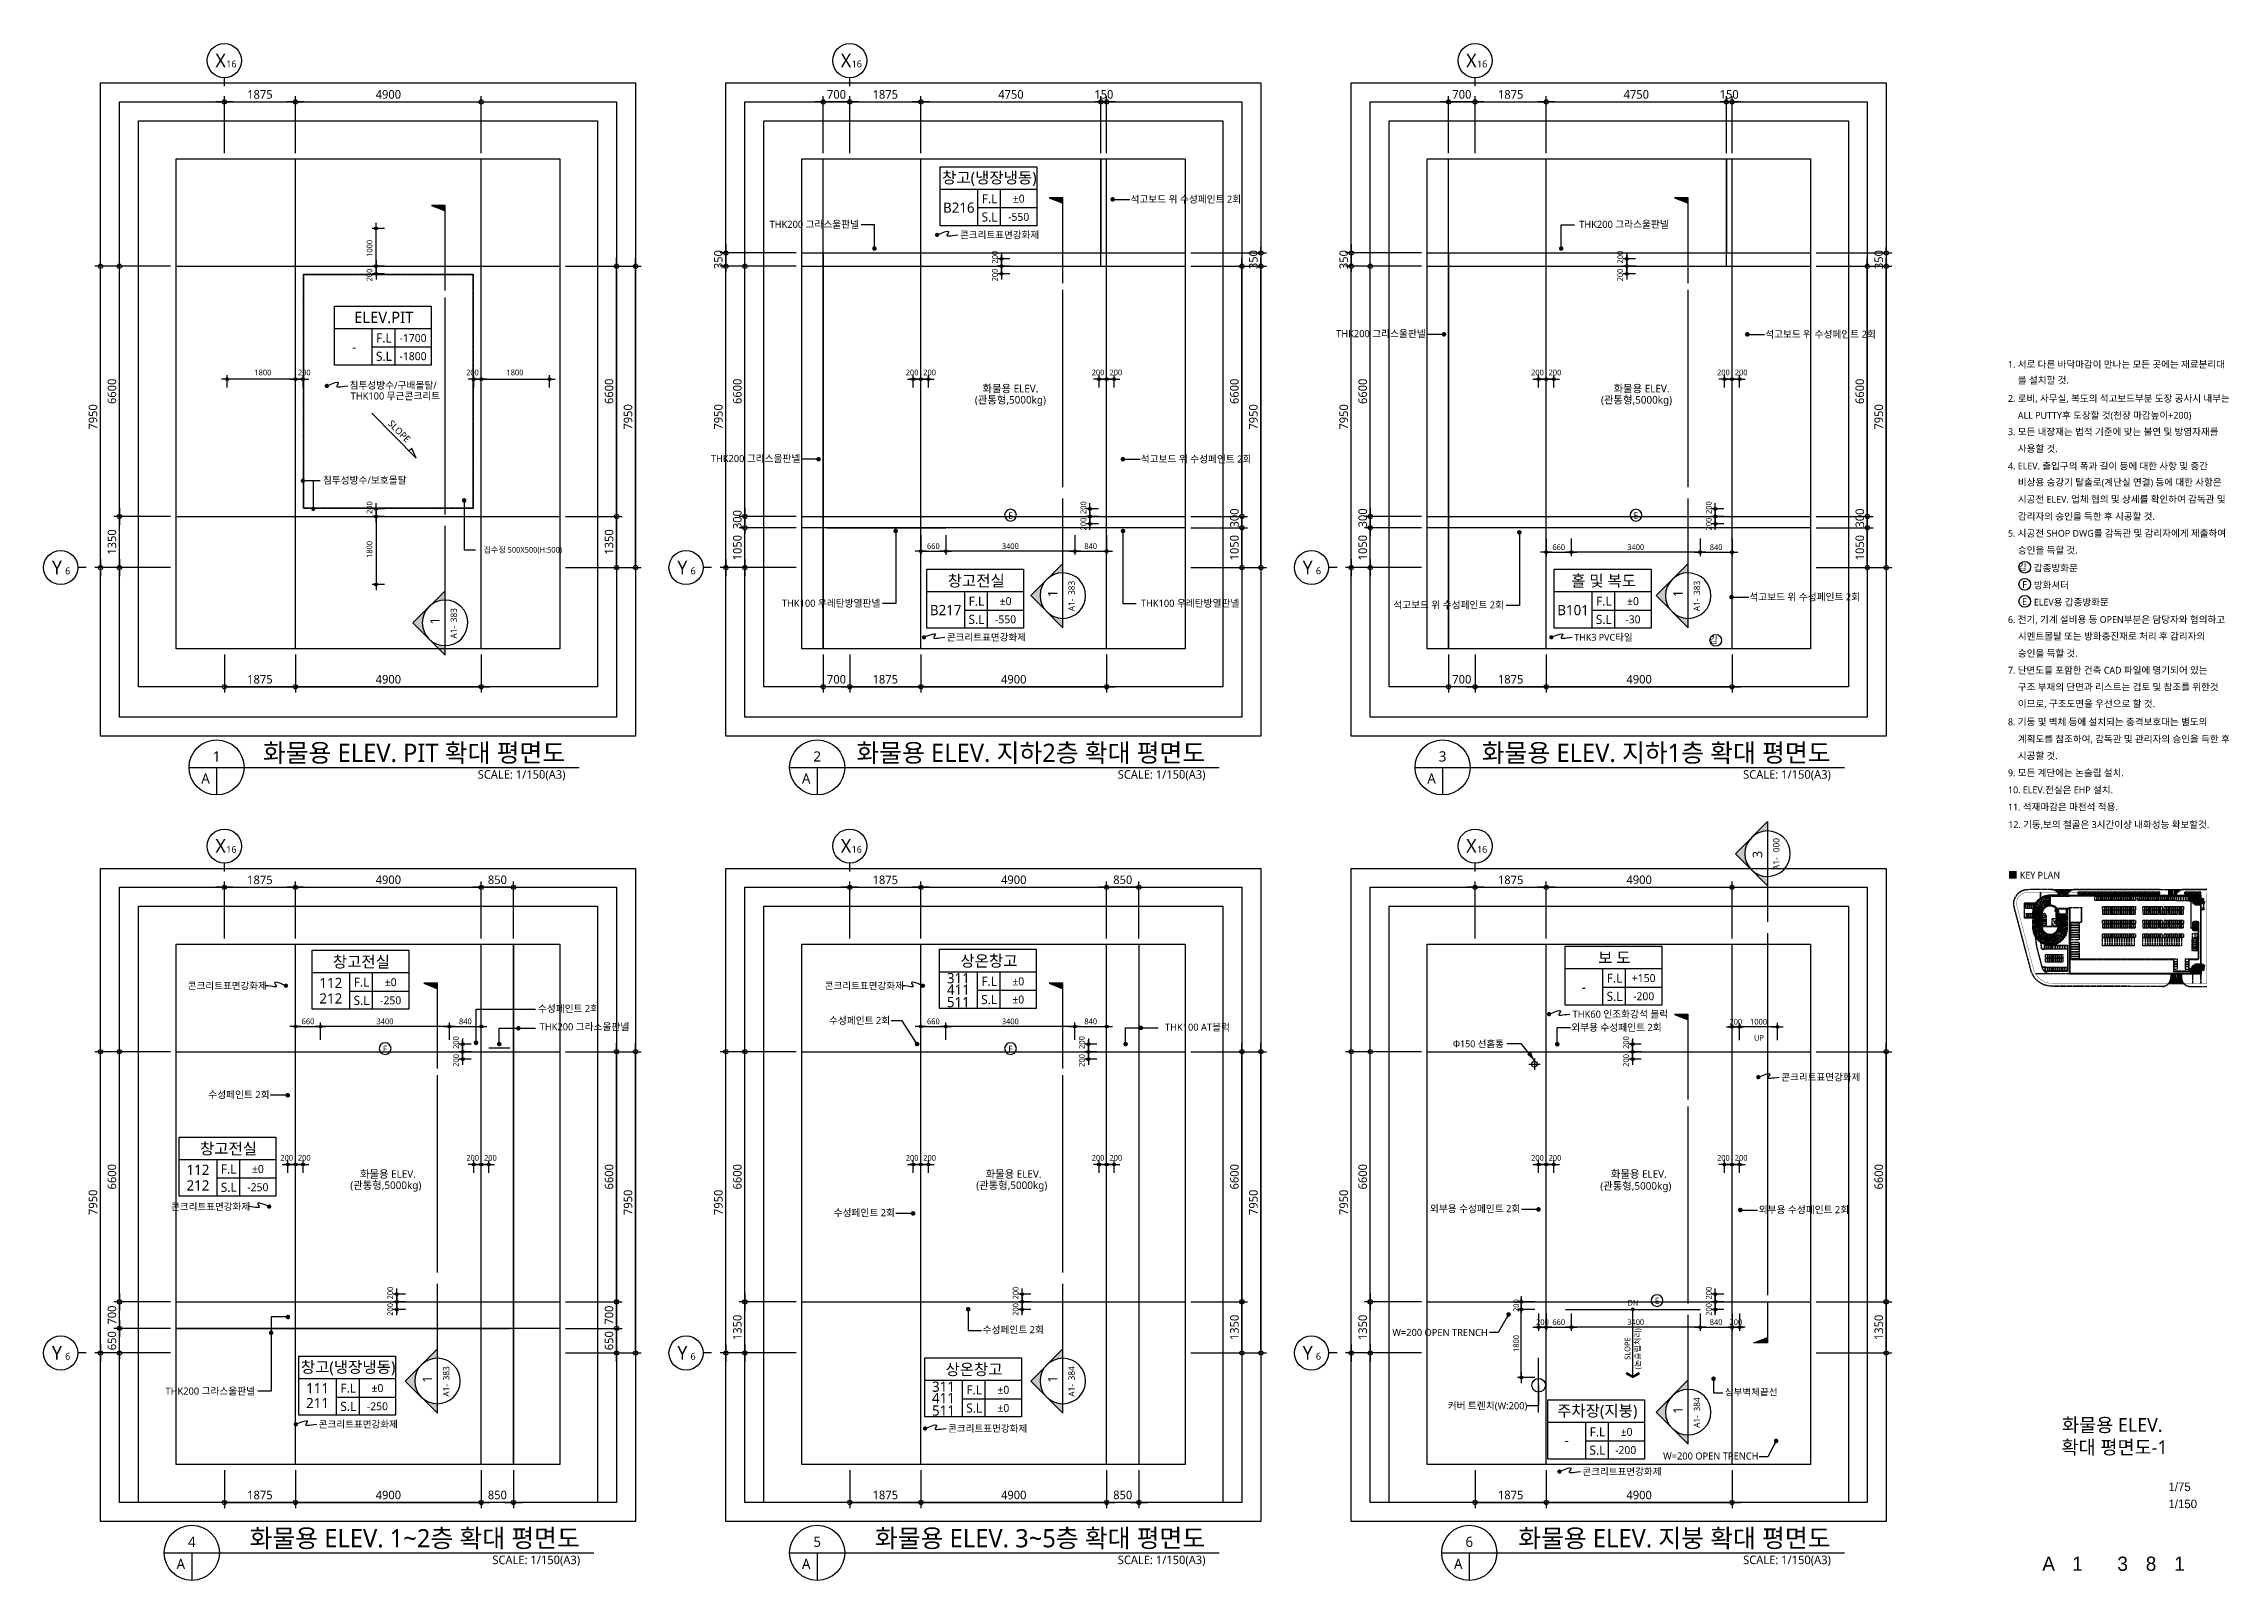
# Model space of a CAD drawing. Header units: millimetres. Extents: x -41190 to 206278, y 985 to 58902.
# Drawn here: x 3077 to 60590, y 1148 to 41696 of the extents above; entities that cross this region are included whole.
import ezdxf
from ezdxf.enums import TextEntityAlignment as Align

# ---------------------------------------------------------------- set-up
doc = ezdxf.new("R2010")
doc.units = ezdxf.units.MM
doc.header["$LTSCALE"] = 100
doc.header["$MEASUREMENT"] = 0
doc.header["$PDSIZE"] = -10
for name, pattern in [('-HID', [2.5, 1.5, -1]), ('CEN', [62, 60, -1, 0, -1]), ('HID', [2.5, 1.5, -1]), ('HIDDEN', [2, 1, -1])]:
    doc.linetypes.add(name, pattern=pattern)
doc.layers.get('0').update_dxf_attribs({"linetype": 'CONTINUOUS'})
doc.layers.get('Defpoints').update_dxf_attribs({"color": 171, "linetype": 'CONTINUOUS'})
for name, color, linetype in [('254', 254, 'CONTINUOUS'), ('CEN(ST)', 1, 'CEN'), ('ELE2', 3, 'CONTINUOUS'), ('ELE3', 6, 'CONTINUOUS'), ('ELE6', 8, 'CONTINUOUS'), ('ELE9', 9, 'CONTINUOUS'), ('ETC', 9, 'CONTINUOUS'), ('FAC', 6, 'CONTINUOUS'), ('FIN', 8, 'CONTINUOUS'), ('FIN(패널-T75 글라스울)', 6, 'CONTINUOUS'), ('FIN-5', 6, 'CONTINUOUS'), ('HAT-252', 252, 'CONTINUOUS'), ('INS', 9, 'BATTING'), ('LAND-2', 4, 'CONTINUOUS'), ('LAND-3', 9, 'CONTINUOUS'), ('LED', 7, 'CONTINUOUS'), ('NDIM', 7, 'CONTINUOUS'), ('SYM', 7, 'CONTINUOUS'), ('SYM(AXIS)', 7, 'CONTINUOUS'), ('SYM(STAIR)', 251, 'CONTINUOUS'), ('TEXT', 3, 'CONTINUOUS'), ('TEXT(AXIS)', 2, 'CONTINUOUS'), ('TEXT(MIN)', 7, 'CONTINUOUS'), ('TEXT(NOTE小)', 1, 'CONTINUOUS'), ('TEXT(노트)', 7, 'CONTINUOUS'), ('TEXT(실명)', 3, 'CONTINUOUS'), ('TEXT-TITLE', 6, 'CONTINUOUS'), ('TEXT-기입', 6, 'CONTINUOUS'), ('TITLE', 7, 'CONTINUOUS'), ('트렌치', 9, 'CONTINUOUS')]:
    doc.layers.add(name, color=color, linetype=linetype)
doc.styles.add('CGS', font='cgse', dxfattribs={"bigfont": 'cgs'})
doc.styles.add('나눔바른고딕', font='NanumBarunGothic.ttf')
doc.linetypes.add('BATTING', pattern='A,0.0001,-0.1,[134,ltypeshp.shx,S=0.1,R=0,X=-0.1,Y=0],-0.2,[134,ltypeshp.shx,S=0.1,R=180,X=0.1,Y=0],-0.1', length=0.4001)
doc.dimstyles.new('NDIM 1200', dxfattribs={"dimscale": 75, "dimtxt": 3, "dimasz": 1, "dimexe": 2, "dimexo": 2, "dimgap": 1, "dimtad": 1, "dimdec": 0, "dimdsep": 46, "dimtxsty": 'CGS', "dimblk": 'DOT0', "dimcen": 1, "dimdle": 8, "dimclrd": 256, "dimclre": 256, "dimclrt": 256, "dimadec": 0, "dimazin": 0, "dimtfac": 1, "dimtdec": 0, "dimtix": 1, "dimtmove": 2, "dimatfit": 3, "dimldrblk": 'DOT0', "dimfxl": 1, "dimtolj": 1, "dimtzin": 0, "dimlwd": -1, "dimlwe": -1, "dimarcsym": 0})

msp = doc.modelspace()

# ---------------------------------------------------------------- texts
at = {"layer": 'TEXT', "style": '나눔바른고딕'}
for s, height, p in [('1', 250, (29814.4, 27089.1)), ('383', 166.67, (30269.7, 27148.7)), ('A1-', 166.67, (30269.8, 26718.3)), ('1', 250, (46307.4, 27089.1)), ('383', 166.67, (46762.7, 27148.7)), ('A1-', 166.67, (46762.8, 26718.3)), ('1', 250, (13521.3, 26369.5)), ('383', 166.67, (13976.6, 26429.2)), ('A1-', 166.67, (13976.7, 25998.8)), ('000', 166.67, (48855, 20362.6)), ('3', 250, (48399.7, 20210.2)), ('A1-', 166.67, (48855.1, 19893.7)), ('1', 250, (13321.3, 6366.5)), ('383', 166.67, (13776.6, 6426.1)), ('1', 250, (29814.4, 6366.5)), ('384', 166.67, (30269.7, 6426.1)), ('A1-', 166.67, (13776.7, 5995.7)), ('A1-', 166.67, (30269.8, 5995.7)), ('384', 166.67, (46762.7, 5604.9)), ('1', 250, (46307.4, 5545.3)), ('A1-', 166.67, (46762.8, 5174.5))]:
    msp.add_text(s, height=height, rotation=90, dxfattribs=at).set_placement(p)
for s, p in [('1', (7638.6, 22888.9)), ('2', (23478.6, 22888.9)), ('3', (39971.6, 22888.9)), ('A', (7347.7, 22307)), ('A', (23187.7, 22307)), ('A', (39680.7, 22307)), ('4', (6985.6, 2166.3)), ('5', (23478.6, 2166.3)), ('6', (40675.4, 2166.3)), ('A', (6694.7, 1584.4)), ('A', (23187.7, 1584.4)), ('A', (40384.5, 1584.4))]:
    msp.add_text(s, height=270, dxfattribs=at).set_placement(p, align=Align.MIDDLE)
for s, p in [('화물용 ELEV. PIT 확대 평면도', (16831.5, 22983.4)), ('화물용 ELEV. 지하2층 확대 평면도', (33710.4, 22983.4)), ('화물용 ELEV. 지하1층 확대 평면도', (50203.4, 22983.4)), ('화물용 ELEV. 1~2층 확대 평면도', (17217.3, 2260.8)), ('화물용 ELEV. 3~5층 확대 평면도', (33710.4, 2260.8)), ('화물용 ELEV. 지붕 확대 평면도', (50203.4, 2260.8))]:
    msp.add_text(s, height=480, dxfattribs=at).set_placement(p, align=Align.MIDDLE_RIGHT)
for p in [(16840.2, 22525.2), (33719, 22525.2), (50212.1, 22525.2), (17226, 1802.6), (33719, 1802.6), (50212.1, 1802.6)]:
    msp.add_text('SCALE: 1/150(A3)', height=225, dxfattribs=at).set_placement(p, align=Align.TOP_RIGHT)
msp.add_text('12. 기둥,보의 철골은 3시간이상 내화성능 확보할것.', height=180, dxfattribs=at).set_placement((54889, 21089.8), align=Align.MIDDLE_LEFT)
at = {"layer": 'TEXT(AXIS)', "style": '나눔바른고딕'}
for s, height, p in [('X', 360, (7745.1, 41248.6)), ('X', 360, (24238.2, 41248.6)), ('X', 360, (40731.2, 41248.6)), ('16', 180, (8029.6, 41158.7)), ('16', 180, (24522.6, 41158.7)), ('16', 180, (41015.6, 41158.7)), ('Y', 360, (3428.1, 27873.6)), ('6', 180, (3712.5, 27783.6)), ('Y', 360, (19921.1, 27873.6)), ('6', 180, (20205.5, 27783.6)), ('Y', 360, (36414.1, 27873.6)), ('6', 180, (36698.6, 27783.6)), ('X', 360, (7745.1, 20526)), ('X', 360, (24238.2, 20526)), ('X', 360, (40731.2, 20526)), ('16', 180, (8029.6, 20436.1)), ('16', 180, (24522.6, 20436.1)), ('16', 180, (41015.6, 20436.1)), ('Y', 360, (3428.1, 7151)), ('6', 180, (3712.5, 7061)), ('Y', 360, (19921.1, 7151)), ('6', 180, (20205.5, 7061)), ('Y', 360, (36414.1, 7151)), ('6', 180, (36698.6, 7061))]:
    msp.add_text(s, height=height, dxfattribs=at).set_placement(p, align=Align.MIDDLE)
at = {"layer": 'TEXT(MIN)', "style": '나눔바른고딕'}
for s, p in [('콘크리트표면강화제', (27245.5, 36648.2)), ('콘크리트표면강화제', (26899.8, 26031)), ('THK3 PVC타일', (43445.7, 26031)), ('콘크리트표면강화제', (6879.1, 16837.8)), ('콘크리트표면강화제', (23676.8, 16837.8)), ('콘크리트표면강화제', (48904.9, 14426.1)), ('콘크리트표면강화제', (6437.7, 11010.6)), ('상부벽체끝선', (47416.2, 6117.8)), ('콘크리트표면강화제', (10333.8, 5267.2)), ('콘크리트표면강화제', (26930.3, 5156.6)), ('콘크리트표면강화제', (43658.4, 4019.3))]:
    msp.add_text(s, height=180, dxfattribs=at).set_placement(p, align=Align.MIDDLE_LEFT)
for height, rotation, p in [(180, 314.664514, (12205.9, 31719.5)), (150, 90, (44846.9, 6970.3))]:
    msp.add_text('SLOPE', height=height, rotation=rotation, dxfattribs=at).set_placement(p, align=Align.MIDDLE_LEFT)
for s, height, p in [('집수정 500X500(H:500)', 150, (16749.2, 28339.8)), ('Φ150 선홈통', 180, (41590.4, 15305.2))]:
    msp.add_text(s, height=height, dxfattribs=at).set_placement(p, align=Align.MIDDLE_RIGHT)
for s, p in [('UP', (48315.9, 15465.7)), ('DN', (44992.9, 8472.8))]:
    msp.add_text(s, height=150, dxfattribs=at).set_placement(p, align=Align.MIDDLE_CENTER)
msp.add_text('(논슬립처리)', height=150, rotation=90, dxfattribs=at).set_placement((45115.8, 7801.4), align=Align.MIDDLE_RIGHT)
at = {"layer": 'TEXT(노트)', "style": '나눔바른고딕'}
for s, p in [('석고보드 위 수성페인트 2회', (34659.3, 37589.7)), ('THK200 그라스울판넬', (24583.1, 36927.3)), ('THK200 그라스울판넬', (45936.6, 36927.3)), ('THK200 그라스울판넬', (39527.3, 34042.3)), ('석고보드 위 수성페인트 2회', (51397.4, 34028.8)), ('THK200 그라스울판넬', (23034.3, 30747.8)), ('석고보드 위 수성페인트 2회', (34930.7, 30734.3)), ('THK100 우레탄방열판넬', (25143.8, 26929.5)), ('THK100 우레탄방열판넬', (34610.8, 26929.5)), ('석고보드 위 수성페인트 2회', (50981.2, 27096)), ('석고보드 위 수성페인트 2회', (41589.6, 26887.3)), ('수성페인트 2회', (17727, 16236.6)), ('THK200 그라스울판넬', (18522, 15755.5)), ('수성페인트 2회', (25403.3, 15922)), ('THK100 AT블럭', (34362.7, 15744.5)), ('외부용 수성페인트 2회', (45748.3, 15738)), ('수성페인트 2회', (9034.9, 13965.5)), ('수성페인트 2회', (25527.9, 10848.7)), ('외부용 수성페인트 2회', (42021, 10955.2)), ('외부용 수성페인트 2회', (50693.5, 10930.1)), ('수성페인트 2회', (29456.9, 7762.7)), ('W=200 OPEN TRENCH', (41163.4, 7690.2)), ('THK200 그라스울판넬', (8653.4, 6143.1)), ('커버 트렌치(W:200)', (42204.9, 5756.7)), ('W=200 OPEN TRENCH', (48304.5, 4430.6))]:
    msp.add_text(s, height=187.5, dxfattribs=at).set_placement(p, align=Align.MIDDLE_RIGHT)
for s, p in [('침투성방수/구배몰탈/', (11144.9, 32681.9)), ('THK100 무근콘크리트', (11173.9, 32398.2)), ('침투성방수/보호몰탈', (10440.5, 30176.2)), ('THK60 인조화강석 블럭', (43400.5, 16088.8))]:
    msp.add_text(s, height=187.5, dxfattribs=at).set_placement(p, align=Align.MIDDLE_LEFT)
for s, p in [('(관통형,5000kg)', (28573.9, 32280.6)), ('화물용 ELEV.', (28573.9, 32597.6)), ('(관통형,5000kg)', (45086.3, 32280.6)), ('화물용 ELEV.', (45219.4, 32597.6)), ('(관통형,5000kg)', (12100.9, 11558)), ('화물용 ELEV.', (12158.1, 11875)), ('(관통형,5000kg)', (28608.6, 11558)), ('화물용 ELEV.', (28657.5, 11875)), ('(관통형,5000kg)', (45067, 11541.1)), ('화물용 ELEV.', (45146.1, 11875))]:
    msp.add_text(s, height=200, dxfattribs=at).set_placement(p, align=Align.MIDDLE)
at = {"layer": 'TEXT(실명)', "style": '나눔바른고딕'}
for s, p in [('창고(냉장냉동)', (28019.1, 38145)), ('ELEV.PIT', (12046.7, 34469.8)), ('창고전실', (27673.4, 27527.8)), ('홀 및 복도', (44219.3, 27527.8)), ('창고전실', (11457, 17475.2)), ('상온창고', (28008.2, 17497.3)), ('보 도', (44502.1, 17582.4)), ('창고전실', (7954, 12544.5)), ('창고(냉장냉동)', (11107.4, 6764)), ('상온창고', (27614.8, 6720.2)), ('주차장(지붕)', (44051.3, 5609.2))]:
    msp.add_text(s, height=300, dxfattribs=at).set_placement(p, align=Align.MIDDLE)
at = {"layer": 'TEXT-TITLE', "style": '나눔바른고딕'}
for s, p in [('화물용 ELEV. ', (57693.2, 5248.7)), ('확대 평면도-1', (57693.2, 4659.6))]:
    msp.add_text(s, height=360, dxfattribs=at).set_placement(p, align=Align.MIDDLE_CENTER)
at = {"layer": 'TEXT-기입'}
for s, height, style, p in [('B216', 270, '나눔바른고딕', (27212.8, 37366.8)), ('B217', 270, '나눔바른고딕', (26867.1, 26749.5)), ('B101', 270, '나눔바른고딕', (43413, 26749.5)), ('112', 270, '나눔바른고딕', (10650.7, 16911.1)), ('411', 270, '나눔바른고딕', (27201.9, 16736.1)), ('311', 270, '나눔바른고딕', (27201.9, 17037.1)), ('-', 270, '나눔바른고딕', (43695.8, 16804.2)), ('212', 270, '나눔바른고딕', (10650.7, 16500.9)), ('511', 270, '나눔바른고딕', (27201.9, 16406.8)), ('112', 270, '나눔바른고딕', (7147.7, 11980.4)), ('212', 270, '나눔바른고딕', (7147.7, 11570.2)), ('111', 270, '나눔바른고딕', (10301.1, 6218.9)), ('311', 270, '나눔바른고딕', (26808.5, 6260)), ('211', 270, '나눔바른고딕', (10301.1, 5827.9)), ('411', 270, '나눔바른고딕', (26808.5, 5959)), ('511', 270, '나눔바른고딕', (26808.5, 5629.6)), ('-', 270, '나눔바른고딕', (43245, 4848)), ('A', 375, 'CGS', (55955.8, 1588.4)), ('1', 375, 'CGS', (56715.2, 1588.4)), ('3', 375, 'CGS', (57905.8, 1588.4)), ('8', 375, 'CGS', (58655.8, 1588.4)), ('1', 375, 'CGS', (59405.8, 1588.4))]:
    msp.add_text(s, height=height, dxfattribs=dict(at, style=style)).set_placement(p, align=Align.MIDDLE_CENTER)
at = {"layer": 'TEXT-기입', "style": '나눔바른고딕'}
for s, height, p in [('±0', 210, (28792.4, 37602.3)), ('-550', 210, (28792.7, 37123.2)), ('-1700', 210, (12820, 33927)), ('-', 270, (11267.7, 33695.5)), ('-1800', 210, (12820.2, 33447.9)), ('±0', 210, (28446.7, 26985)), ('±0', 210, (44992.6, 26985)), ('-550', 210, (28446.9, 26505.9)), ('-30', 210, (44992.9, 26505.9)), ('±0', 210, (12230.3, 16932.5)), ('±0', 210, (28781.5, 16954.6)), ('+150', 210, (45275.4, 17039.7)), ('-250', 210, (12230.5, 16453.3)), ('±0', 210, (28781.5, 16474.6)), ('-200', 210, (45275.6, 16560.5)), ('±0', 210, (8727.3, 12001.7)), ('-250', 210, (8727.6, 11522.6)), ('±0', 210, (11880.7, 6221.2)), ('-250', 210, (11880.9, 5742.1)), ('±0', 210, (28388.1, 6177.5)), ('±0', 210, (28388.1, 5697.5)), ('-200', 210, (44800.5, 4586.4)), ('±0', 210, (44824.6, 5066.4))]:
    msp.add_text(s, height=height, dxfattribs=at).set_placement(p, align=Align.MIDDLE)
at = {"layer": 'TEXT-기입', "style": 'CGS'}
for s, p in [('1/75', (59115.3, 3436.9)), ('1/150', (59115.3, 2986.9))]:
    msp.add_text(s, height=225, dxfattribs=at).set_placement(p, align=Align.BOTTOM_LEFT)

# ---------------------------------------------------------------- blocks, each defined once
blk = doc.blocks.new('A$C2F20087E')
at = {"layer": 'SYM(AXIS)'}
blk.add_line((600, 0), (600, 300), dxfattribs=at)
blk.add_circle((600, 900), 600, dxfattribs=at)
blk = doc.blocks.new('DOT0')
blk.add_line((-3, 0), (3, 0))
at = {"color": 6}
blk.add_circle((0, 0), 0.75, dxfattribs=at)
blk = doc.blocks.new('*D15')
at = {"layer": 'Defpoints', "color": 0, "ltscale": 0.4, "transparency": 16777216}
for p in [(21570, 35821), (23070, 35821), (23070, 29221)]:
    blk.add_point(p, dxfattribs=at)
at = {"layer": 'NDIM', "ltscale": 0.4, "transparency": 16777216}
for p, q in [((22920, 35821), (21420, 35821)), ((21570, 29296), (21570, 35746)), ((22920, 29221), (21420, 29221))]:
    blk.add_line(p, q, dxfattribs=at)
at = {"layer": 'NDIM', "ltscale": 0.4, "transparency": 16777216, "xscale": 75, "yscale": 75, "zscale": 75}
for p, rotation in [((21570, 35821), 90), ((21570, 29221), 270)]:
    blk.add_blockref('DOT0', p, dxfattribs=dict(at, rotation=rotation))
at = {"layer": 'NDIM', "ltscale": 0.4, "transparency": 16777216, "insert": (21373, 32521), "char_height": 225, "attachment_point": 5, "rotation": 90, "style": '나눔바른고딕'}
blk.add_mtext('\\A1;6600', dxfattribs=at)
blk = doc.blocks.new('*D16')
at = {"layer": 'Defpoints', "color": 0, "ltscale": 0.4, "transparency": 16777216}
for p in [(21570, 29221), (23070, 29221), (23070, 28921)]:
    blk.add_point(p, dxfattribs=at)
at = {"layer": 'NDIM', "ltscale": 0.4, "transparency": 16777216}
for p, q in [((21570, 29296), (21570, 29371)), ((22920, 29221), (21420, 29221)), ((22920, 28921), (21420, 28921)), ((21570, 28921), (21570, 29221)), ((21570, 28846), (21570, 28771))]:
    blk.add_line(p, q, dxfattribs=at)
at = {"layer": 'NDIM', "ltscale": 0.4, "transparency": 16777216, "xscale": 75, "yscale": 75, "zscale": 75}
for p, rotation in [((21570, 29221), 270), ((21570, 28921), 90)]:
    blk.add_blockref('DOT0', p, dxfattribs=dict(at, rotation=rotation))
at = {"layer": 'NDIM', "ltscale": 0.4, "transparency": 16777216, "insert": (21373, 29137), "char_height": 225, "attachment_point": 5, "rotation": 90, "style": '나눔바른고딕'}
blk.add_mtext('\\A1;300', dxfattribs=at)
blk = doc.blocks.new('*D17')
at = {"layer": 'Defpoints', "color": 0, "ltscale": 0.4, "transparency": 16777216}
for p in [(21070, 35821), (23070, 35821), (23070, 27871)]:
    blk.add_point(p, dxfattribs=at)
at = {"layer": 'NDIM', "ltscale": 0.4, "transparency": 16777216}
for p, q in [((22920, 35821), (20920, 35821)), ((21070, 27946), (21070, 35746)), ((22920, 27871), (20920, 27871))]:
    blk.add_line(p, q, dxfattribs=at)
at = {"layer": 'NDIM', "ltscale": 0.4, "transparency": 16777216, "xscale": 75, "yscale": 75, "zscale": 75}
for p, rotation in [((21070, 35821), 90), ((21070, 27871), 270)]:
    blk.add_blockref('DOT0', p, dxfattribs=dict(at, rotation=rotation))
at = {"layer": 'NDIM', "ltscale": 0.4, "transparency": 16777216, "insert": (20873, 31846), "char_height": 225, "attachment_point": 5, "rotation": 90, "style": '나눔바른고딕'}
blk.add_mtext('\\A1;7950', dxfattribs=at)
blk = doc.blocks.new('*D18')
at = {"layer": 'Defpoints', "color": 0, "ltscale": 0.4, "transparency": 16777216}
for p in [(31112, 40157), (30962, 38657), (31112, 38657)]:
    blk.add_point(p, dxfattribs=at)
at = {"layer": 'NDIM', "ltscale": 0.4, "transparency": 16777216}
for p, q in [((30962, 38807), (30962, 40307)), ((31112, 38807), (31112, 40307)), ((30887, 40157), (30812, 40157)), ((30962, 40157), (31112, 40157)), ((31187, 40157), (31262, 40157))]:
    blk.add_line(p, q, dxfattribs=at)
at = {"layer": 'NDIM', "ltscale": 0.4, "transparency": 16777216, "xscale": 75, "yscale": 75, "zscale": 75}
blk.add_blockref('DOT0', (30962, 40157), dxfattribs=at)
at = {"layer": 'NDIM', "ltscale": 0.4, "transparency": 16777216, "xscale": 75, "yscale": 75, "zscale": 75, "rotation": 180}
blk.add_blockref('DOT0', (31112, 40157), dxfattribs=at)
at = {"layer": 'NDIM', "ltscale": 0.4, "transparency": 16777216, "insert": (31037, 40354), "char_height": 225, "attachment_point": 5, "style": '나눔바른고딕'}
blk.add_mtext('\\A1;150', dxfattribs=at)
blk = doc.blocks.new('*D19')
at = {"layer": 'Defpoints', "color": 0, "ltscale": 0.4, "transparency": 16777216}
for p in [(26212, 40157), (24337, 38657), (26212, 38657)]:
    blk.add_point(p, dxfattribs=at)
at = {"layer": 'NDIM', "ltscale": 0.4, "transparency": 16777216}
for p, q in [((24337, 38807), (24337, 40307)), ((26212, 38807), (26212, 40307)), ((24412, 40157), (26137, 40157))]:
    blk.add_line(p, q, dxfattribs=at)
at = {"layer": 'NDIM', "ltscale": 0.4, "transparency": 16777216, "xscale": 75, "yscale": 75, "zscale": 75, "rotation": 180}
blk.add_blockref('DOT0', (24337, 40157), dxfattribs=at)
at = {"layer": 'NDIM', "ltscale": 0.4, "transparency": 16777216, "xscale": 75, "yscale": 75, "zscale": 75}
blk.add_blockref('DOT0', (26212, 40157), dxfattribs=at)
at = {"layer": 'NDIM', "ltscale": 0.4, "transparency": 16777216, "insert": (25274, 40354), "char_height": 225, "attachment_point": 5, "style": '나눔바른고딕'}
blk.add_mtext('\\A1;1875', dxfattribs=at)
blk = doc.blocks.new('*D20')
at = {"layer": 'Defpoints', "color": 0, "ltscale": 0.4, "transparency": 16777216}
for p in [(5077, 35821), (6577, 35821), (6577, 29221)]:
    blk.add_point(p, dxfattribs=at)
at = {"layer": 'NDIM', "ltscale": 0.4, "transparency": 16777216}
for p, q in [((6427, 35821), (4927, 35821)), ((5077, 29296), (5077, 35746)), ((6427, 29221), (4927, 29221))]:
    blk.add_line(p, q, dxfattribs=at)
at = {"layer": 'NDIM', "ltscale": 0.4, "transparency": 16777216, "xscale": 75, "yscale": 75, "zscale": 75}
for p, rotation in [((5077, 35821), 90), ((5077, 29221), 270)]:
    blk.add_blockref('DOT0', p, dxfattribs=dict(at, rotation=rotation))
at = {"layer": 'NDIM', "ltscale": 0.4, "transparency": 16777216, "insert": (4879, 32521), "char_height": 225, "attachment_point": 5, "rotation": 90, "style": '나눔바른고딕'}
blk.add_mtext('\\A1;6600', dxfattribs=at)
blk = doc.blocks.new('*D21')
at = {"layer": 'Defpoints', "color": 0, "ltscale": 0.4, "transparency": 16777216}
for p in [(5077, 29221), (6577, 29221), (6577, 27871)]:
    blk.add_point(p, dxfattribs=at)
at = {"layer": 'NDIM', "ltscale": 0.4, "transparency": 16777216}
for p, q in [((6427, 29221), (4927, 29221)), ((5077, 27946), (5077, 29146)), ((6427, 27871), (4927, 27871))]:
    blk.add_line(p, q, dxfattribs=at)
at = {"layer": 'NDIM', "ltscale": 0.4, "transparency": 16777216, "xscale": 75, "yscale": 75, "zscale": 75}
for p, rotation in [((5077, 29221), 90), ((5077, 27871), 270)]:
    blk.add_blockref('DOT0', p, dxfattribs=dict(at, rotation=rotation))
at = {"layer": 'NDIM', "ltscale": 0.4, "transparency": 16777216, "insert": (4879, 28546), "char_height": 225, "attachment_point": 5, "rotation": 90, "style": '나눔바른고딕'}
blk.add_mtext('\\A1;1350', dxfattribs=at)
blk = doc.blocks.new('*D22')
at = {"layer": 'Defpoints', "color": 0, "ltscale": 0.4, "transparency": 16777216}
for p in [(4577, 35821), (6577, 35821), (6577, 27871)]:
    blk.add_point(p, dxfattribs=at)
at = {"layer": 'NDIM', "ltscale": 0.4, "transparency": 16777216}
for p, q in [((6427, 35821), (4427, 35821)), ((4577, 27946), (4577, 35746)), ((6427, 27871), (4427, 27871))]:
    blk.add_line(p, q, dxfattribs=at)
at = {"layer": 'NDIM', "ltscale": 0.4, "transparency": 16777216, "xscale": 75, "yscale": 75, "zscale": 75}
for p, rotation in [((4577, 35821), 90), ((4577, 27871), 270)]:
    blk.add_blockref('DOT0', p, dxfattribs=dict(at, rotation=rotation))
at = {"layer": 'NDIM', "ltscale": 0.4, "transparency": 16777216, "insert": (4379, 31846), "char_height": 225, "attachment_point": 5, "rotation": 90, "style": '나눔바른고딕'}
blk.add_mtext('\\A1;7950', dxfattribs=at)
blk = doc.blocks.new('*D23')
at = {"layer": 'Defpoints', "color": 0, "ltscale": 0.4, "transparency": 16777216}
for p in [(23637, 40157), (23637, 38657), (24337, 38657)]:
    blk.add_point(p, dxfattribs=at)
at = {"layer": 'NDIM', "ltscale": 0.4, "transparency": 16777216}
for p, q in [((23637, 38807), (23637, 40307)), ((24337, 38807), (24337, 40307)), ((24262, 40157), (23712, 40157))]:
    blk.add_line(p, q, dxfattribs=at)
at = {"layer": 'NDIM', "ltscale": 0.4, "transparency": 16777216, "xscale": 75, "yscale": 75, "zscale": 75, "rotation": 180}
blk.add_blockref('DOT0', (23637, 40157), dxfattribs=at)
at = {"layer": 'NDIM', "ltscale": 0.4, "transparency": 16777216, "xscale": 75, "yscale": 75, "zscale": 75}
blk.add_blockref('DOT0', (24337, 40157), dxfattribs=at)
at = {"layer": 'NDIM', "ltscale": 0.4, "transparency": 16777216, "insert": (23987, 40354), "char_height": 225, "attachment_point": 5, "style": '나눔바른고딕'}
blk.add_mtext('\\A1;700', dxfattribs=at)
blk = doc.blocks.new('*D24')
at = {"layer": 'Defpoints', "color": 0, "ltscale": 0.4, "transparency": 16777216}
for p in [(33180, 35821), (34680, 35821), (33180, 29221)]:
    blk.add_point(p, dxfattribs=at)
at = {"layer": 'NDIM', "ltscale": 0.4, "transparency": 16777216}
for p, q in [((33330, 35821), (34830, 35821)), ((34680, 29296), (34680, 35746)), ((33330, 29221), (34830, 29221))]:
    blk.add_line(p, q, dxfattribs=at)
at = {"layer": 'NDIM', "ltscale": 0.4, "transparency": 16777216, "xscale": 75, "yscale": 75, "zscale": 75}
for p, rotation in [((34680, 35821), 90), ((34680, 29221), 270)]:
    blk.add_blockref('DOT0', p, dxfattribs=dict(at, rotation=rotation))
at = {"layer": 'NDIM', "ltscale": 0.4, "transparency": 16777216, "insert": (34483, 32521), "char_height": 225, "attachment_point": 5, "rotation": 90, "style": '나눔바른고딕'}
blk.add_mtext('\\A1;6600', dxfattribs=at)
blk = doc.blocks.new('*D25')
at = {"layer": 'Defpoints', "color": 0, "ltscale": 0.4, "transparency": 16777216}
for p in [(33180, 29221), (33180, 28921), (34680, 29221)]:
    blk.add_point(p, dxfattribs=at)
at = {"layer": 'NDIM', "ltscale": 0.4, "transparency": 16777216}
for p, q in [((34680, 29296), (34680, 29371)), ((33330, 29221), (34830, 29221)), ((33330, 28921), (34830, 28921)), ((34680, 28921), (34680, 29221)), ((34680, 28846), (34680, 28771))]:
    blk.add_line(p, q, dxfattribs=at)
at = {"layer": 'NDIM', "ltscale": 0.4, "transparency": 16777216, "xscale": 75, "yscale": 75, "zscale": 75}
for p, rotation in [((34680, 29221), 270), ((34680, 28921), 90)]:
    blk.add_blockref('DOT0', p, dxfattribs=dict(at, rotation=rotation))
at = {"layer": 'NDIM', "ltscale": 0.4, "transparency": 16777216, "insert": (34483, 29180), "char_height": 225, "attachment_point": 5, "rotation": 90, "style": '나눔바른고딕'}
blk.add_mtext('\\A1;300', dxfattribs=at)
blk = doc.blocks.new('*D26')
at = {"layer": 'Defpoints', "color": 0, "ltscale": 0.4, "transparency": 16777216}
for p in [(33180, 35821), (35180, 35821), (33180, 27871)]:
    blk.add_point(p, dxfattribs=at)
at = {"layer": 'NDIM', "ltscale": 0.4, "transparency": 16777216}
for p, q in [((33330, 35821), (35330, 35821)), ((35180, 27946), (35180, 35746)), ((33330, 27871), (35330, 27871))]:
    blk.add_line(p, q, dxfattribs=at)
at = {"layer": 'NDIM', "ltscale": 0.4, "transparency": 16777216, "xscale": 75, "yscale": 75, "zscale": 75}
for p, rotation in [((35180, 35821), 90), ((35180, 27871), 270)]:
    blk.add_blockref('DOT0', p, dxfattribs=dict(at, rotation=rotation))
at = {"layer": 'NDIM', "ltscale": 0.4, "transparency": 16777216, "insert": (34983, 31846), "char_height": 225, "attachment_point": 5, "rotation": 90, "style": '나눔바른고딕'}
blk.add_mtext('\\A1;7950', dxfattribs=at)
blk = doc.blocks.new('A$C51E23882')
at = {"layer": 'TITLE'}
blk.add_lwpolyline([(8500, 0), (0, 0), (0, 5200), (8500, 5200)], close=True, dxfattribs=at)
for points in [[(8500, 3200), (0, 3200)], [(3300, 3200), (3300, 0)], [(5300, 3200), (5300, 0)], [(3300, 1600), (8500, 1600)]]:
    blk.add_lwpolyline(points, dxfattribs=at)
at = {"layer": 'TITLE', "style": '나눔바른고딕'}
for s, p in [('F.L', (4352, 2378)), ('S.L', (4352, 778))]:
    blk.add_text(s, height=800, dxfattribs=at).set_placement(p, align=Align.MIDDLE)
blk = doc.blocks.new('A$C2EB71741')
at = {"layer": 'SYM'}
for p, q in [((0, 3920), (3920, 0)), ((0, 3920), (858, 3532)), ((858, 3532), (623, 3297))]:
    blk.add_line(p, q, dxfattribs=at)
blk = doc.blocks.new('*D28')
at = {"layer": 'Defpoints', "color": 0, "ltscale": 0.4, "transparency": 16777216}
for p in [(7919, 32846), (7919, 32521), (9719, 32521)]:
    blk.add_point(p, dxfattribs=at)
at = {"layer": 'NDIM', "ltscale": 0.4, "transparency": 16777216}
for p, q in [((7919, 32621), (7919, 32946)), ((9669, 32846), (7969, 32846)), ((9719, 32621), (9719, 32946))]:
    blk.add_line(p, q, dxfattribs=at)
at = {"layer": 'NDIM', "ltscale": 0.4, "transparency": 16777216, "xscale": 50, "yscale": 50, "zscale": 50, "rotation": 180}
blk.add_blockref('DOT0', (7919, 32846), dxfattribs=at)
at = {"layer": 'NDIM', "ltscale": 0.4, "transparency": 16777216, "xscale": 50, "yscale": 50, "zscale": 50}
blk.add_blockref('DOT0', (9719, 32846), dxfattribs=at)
at = {"layer": 'NDIM', "ltscale": 0.4, "transparency": 16777216, "insert": (8860, 33018), "char_height": 150, "attachment_point": 5, "style": '나눔바른고딕'}
blk.add_mtext('\\A1;1800', dxfattribs=at)
blk = doc.blocks.new('*D29')
at = {"layer": 'Defpoints', "color": 0, "ltscale": 0.4, "transparency": 16777216}
for p in [(9919, 32846), (9719, 32521), (9919, 32521)]:
    blk.add_point(p, dxfattribs=at)
at = {"layer": 'NDIM', "ltscale": 0.4, "transparency": 16777216}
for p, q in [((9719, 32621), (9719, 32946)), ((9769, 32846), (9869, 32846)), ((9919, 32621), (9919, 32946))]:
    blk.add_line(p, q, dxfattribs=at)
at = {"layer": 'NDIM', "ltscale": 0.4, "transparency": 16777216, "xscale": 50, "yscale": 50, "zscale": 50, "rotation": 180}
blk.add_blockref('DOT0', (9719, 32846), dxfattribs=at)
at = {"layer": 'NDIM', "ltscale": 0.4, "transparency": 16777216, "xscale": 50, "yscale": 50, "zscale": 50}
blk.add_blockref('DOT0', (9919, 32846), dxfattribs=at)
at = {"layer": 'NDIM', "ltscale": 0.4, "transparency": 16777216, "insert": (9950, 33018), "char_height": 150, "attachment_point": 5, "style": '나눔바른고딕'}
blk.add_mtext('\\A1;200', dxfattribs=at)
blk = doc.blocks.new('*D30')
at = {"layer": 'Defpoints', "color": 0, "ltscale": 0.4, "transparency": 16777216}
for p in [(16419, 32846), (14619, 32521), (16419, 32521)]:
    blk.add_point(p, dxfattribs=at)
at = {"layer": 'NDIM', "ltscale": 0.4, "transparency": 16777216}
for p, q in [((14619, 32621), (14619, 32946)), ((14669, 32846), (16369, 32846)), ((16419, 32621), (16419, 32946))]:
    blk.add_line(p, q, dxfattribs=at)
at = {"layer": 'NDIM', "ltscale": 0.4, "transparency": 16777216, "xscale": 50, "yscale": 50, "zscale": 50, "rotation": 180}
blk.add_blockref('DOT0', (14619, 32846), dxfattribs=at)
at = {"layer": 'NDIM', "ltscale": 0.4, "transparency": 16777216, "xscale": 50, "yscale": 50, "zscale": 50}
blk.add_blockref('DOT0', (16419, 32846), dxfattribs=at)
at = {"layer": 'NDIM', "ltscale": 0.4, "transparency": 16777216, "insert": (15507, 33018), "char_height": 150, "attachment_point": 5, "style": '나눔바른고딕'}
blk.add_mtext('\\A1;1800', dxfattribs=at)
blk = doc.blocks.new('*D31')
at = {"layer": 'Defpoints', "color": 0, "ltscale": 0.4, "transparency": 16777216}
for p in [(14419, 32846), (14419, 32521), (14619, 32521)]:
    blk.add_point(p, dxfattribs=at)
at = {"layer": 'NDIM', "ltscale": 0.4, "transparency": 16777216}
for p, q in [((14419, 32621), (14419, 32946)), ((14569, 32846), (14469, 32846)), ((14619, 32621), (14619, 32946))]:
    blk.add_line(p, q, dxfattribs=at)
at = {"layer": 'NDIM', "ltscale": 0.4, "transparency": 16777216, "xscale": 50, "yscale": 50, "zscale": 50, "rotation": 180}
blk.add_blockref('DOT0', (14419, 32846), dxfattribs=at)
at = {"layer": 'NDIM', "ltscale": 0.4, "transparency": 16777216, "xscale": 50, "yscale": 50, "zscale": 50}
blk.add_blockref('DOT0', (14619, 32846), dxfattribs=at)
at = {"layer": 'NDIM', "ltscale": 0.4, "transparency": 16777216, "insert": (14388, 33018), "char_height": 150, "attachment_point": 5, "style": '나눔바른고딕'}
blk.add_mtext('\\A1;200', dxfattribs=at)
blk = doc.blocks.new('*D32')
at = {"layer": 'Defpoints', "color": 0, "ltscale": 0.4, "transparency": 16777216}
for p in [(11844, 36821), (12169, 36821), (12169, 35821)]:
    blk.add_point(p, dxfattribs=at)
at = {"layer": 'NDIM', "ltscale": 0.4, "transparency": 16777216}
for p, q in [((12069, 36821), (11744, 36821)), ((11844, 35871), (11844, 36771)), ((12069, 35821), (11744, 35821))]:
    blk.add_line(p, q, dxfattribs=at)
at = {"layer": 'NDIM', "ltscale": 0.4, "transparency": 16777216, "xscale": 50, "yscale": 50, "zscale": 50}
for p, rotation in [((11844, 36821), 90), ((11844, 35821), 270)]:
    blk.add_blockref('DOT0', p, dxfattribs=dict(at, rotation=rotation))
at = {"layer": 'NDIM', "ltscale": 0.4, "transparency": 16777216, "insert": (11671, 36293), "char_height": 150, "attachment_point": 5, "rotation": 90, "style": '나눔바른고딕'}
blk.add_mtext('\\A1;1000', dxfattribs=at)
blk = doc.blocks.new('*D33')
at = {"layer": 'Defpoints', "color": 0, "ltscale": 0.4, "transparency": 16777216}
for p in [(12169, 35821), (11844, 35621), (12169, 35621)]:
    blk.add_point(p, dxfattribs=at)
at = {"layer": 'NDIM', "ltscale": 0.4, "transparency": 16777216}
for p, q in [((12069, 35821), (11744, 35821)), ((11844, 35771), (11844, 35671)), ((12069, 35621), (11744, 35621))]:
    blk.add_line(p, q, dxfattribs=at)
at = {"layer": 'NDIM', "ltscale": 0.4, "transparency": 16777216, "xscale": 50, "yscale": 50, "zscale": 50}
for p, rotation in [((11844, 35821), 90), ((11844, 35621), 270)]:
    blk.add_blockref('DOT0', p, dxfattribs=dict(at, rotation=rotation))
at = {"layer": 'NDIM', "ltscale": 0.4, "transparency": 16777216, "insert": (11671, 35590), "char_height": 150, "attachment_point": 5, "rotation": 90, "style": '나눔바른고딕'}
blk.add_mtext('\\A1;200', dxfattribs=at)
blk = doc.blocks.new('*D34')
at = {"layer": 'Defpoints', "color": 0, "ltscale": 0.4, "transparency": 16777216}
for p in [(12169, 29221), (11844, 27421), (12169, 27421)]:
    blk.add_point(p, dxfattribs=at)
at = {"layer": 'NDIM', "ltscale": 0.4, "transparency": 16777216}
for p, q in [((12069, 29221), (11744, 29221)), ((11844, 29171), (11844, 27471)), ((12069, 27421), (11744, 27421))]:
    blk.add_line(p, q, dxfattribs=at)
at = {"layer": 'NDIM', "ltscale": 0.4, "transparency": 16777216, "xscale": 50, "yscale": 50, "zscale": 50}
for p, rotation in [((11844, 29221), 90), ((11844, 27421), 270)]:
    blk.add_blockref('DOT0', p, dxfattribs=dict(at, rotation=rotation))
at = {"layer": 'NDIM', "ltscale": 0.4, "transparency": 16777216, "insert": (11671, 28349), "char_height": 150, "attachment_point": 5, "rotation": 90, "style": '나눔바른고딕'}
blk.add_mtext('\\A1;1800', dxfattribs=at)
blk = doc.blocks.new('*D35')
at = {"layer": 'Defpoints', "color": 0, "ltscale": 0.4, "transparency": 16777216}
for p in [(11844, 29421), (12169, 29421), (12169, 29221)]:
    blk.add_point(p, dxfattribs=at)
at = {"layer": 'NDIM', "ltscale": 0.4, "transparency": 16777216}
for p, q in [((12069, 29421), (11744, 29421)), ((11844, 29271), (11844, 29371)), ((12069, 29221), (11744, 29221))]:
    blk.add_line(p, q, dxfattribs=at)
at = {"layer": 'NDIM', "ltscale": 0.4, "transparency": 16777216, "xscale": 50, "yscale": 50, "zscale": 50}
for p, rotation in [((11844, 29421), 90), ((11844, 29221), 270)]:
    blk.add_blockref('DOT0', p, dxfattribs=dict(at, rotation=rotation))
at = {"layer": 'NDIM', "ltscale": 0.4, "transparency": 16777216, "insert": (11671, 29452), "char_height": 150, "attachment_point": 5, "rotation": 90, "style": '나눔바른고딕'}
blk.add_mtext('\\A1;200', dxfattribs=at)
blk = doc.blocks.new('*D36')
at = {"layer": 'Defpoints', "color": 0, "ltscale": 0.4, "transparency": 16777216}
for p in [(14619, 40157), (9719, 38657), (14619, 38657)]:
    blk.add_point(p, dxfattribs=at)
at = {"layer": 'NDIM', "ltscale": 0.4, "transparency": 16777216}
for p, q in [((9719, 38807), (9719, 40307)), ((14619, 38807), (14619, 40307)), ((9794, 40157), (14544, 40157))]:
    blk.add_line(p, q, dxfattribs=at)
at = {"layer": 'NDIM', "ltscale": 0.4, "transparency": 16777216, "xscale": 75, "yscale": 75, "zscale": 75, "rotation": 180}
blk.add_blockref('DOT0', (9719, 40157), dxfattribs=at)
at = {"layer": 'NDIM', "ltscale": 0.4, "transparency": 16777216, "xscale": 75, "yscale": 75, "zscale": 75}
blk.add_blockref('DOT0', (14619, 40157), dxfattribs=at)
at = {"layer": 'NDIM', "ltscale": 0.4, "transparency": 16777216, "insert": (12169, 40354), "char_height": 225, "attachment_point": 5, "style": '나눔바른고딕'}
blk.add_mtext('\\A1;4900', dxfattribs=at)
blk = doc.blocks.new('*D37')
at = {"layer": 'Defpoints', "color": 0, "ltscale": 0.4, "transparency": 16777216}
for p in [(9719, 40157), (7844, 38657), (9719, 38657)]:
    blk.add_point(p, dxfattribs=at)
at = {"layer": 'NDIM', "ltscale": 0.4, "transparency": 16777216}
for p, q in [((7844, 38807), (7844, 40307)), ((9719, 38807), (9719, 40307)), ((7919, 40157), (9644, 40157))]:
    blk.add_line(p, q, dxfattribs=at)
at = {"layer": 'NDIM', "ltscale": 0.4, "transparency": 16777216, "xscale": 75, "yscale": 75, "zscale": 75, "rotation": 180}
blk.add_blockref('DOT0', (7844, 40157), dxfattribs=at)
at = {"layer": 'NDIM', "ltscale": 0.4, "transparency": 16777216, "xscale": 75, "yscale": 75, "zscale": 75}
blk.add_blockref('DOT0', (9719, 40157), dxfattribs=at)
at = {"layer": 'NDIM', "ltscale": 0.4, "transparency": 16777216, "insert": (8781, 40354), "char_height": 225, "attachment_point": 5, "style": '나눔바른고딕'}
blk.add_mtext('\\A1;1875', dxfattribs=at)
blk = doc.blocks.new('*D38')
at = {"layer": 'Defpoints', "color": 0, "ltscale": 0.4, "transparency": 16777216}
for p in [(16687, 35821), (18187, 35821), (16687, 29221)]:
    blk.add_point(p, dxfattribs=at)
at = {"layer": 'NDIM', "ltscale": 0.4, "transparency": 16777216}
for p, q in [((16837, 35821), (18337, 35821)), ((18187, 29296), (18187, 35746)), ((16837, 29221), (18337, 29221))]:
    blk.add_line(p, q, dxfattribs=at)
at = {"layer": 'NDIM', "ltscale": 0.4, "transparency": 16777216, "xscale": 75, "yscale": 75, "zscale": 75}
for p, rotation in [((18187, 35821), 90), ((18187, 29221), 270)]:
    blk.add_blockref('DOT0', p, dxfattribs=dict(at, rotation=rotation))
at = {"layer": 'NDIM', "ltscale": 0.4, "transparency": 16777216, "insert": (17990, 32521), "char_height": 225, "attachment_point": 5, "rotation": 90, "style": '나눔바른고딕'}
blk.add_mtext('\\A1;6600', dxfattribs=at)
blk = doc.blocks.new('*D39')
at = {"layer": 'Defpoints', "color": 0, "ltscale": 0.4, "transparency": 16777216}
for p in [(16687, 29221), (18187, 29221), (16687, 27871)]:
    blk.add_point(p, dxfattribs=at)
at = {"layer": 'NDIM', "ltscale": 0.4, "transparency": 16777216}
for p, q in [((16837, 29221), (18337, 29221)), ((18187, 27946), (18187, 29146)), ((16837, 27871), (18337, 27871))]:
    blk.add_line(p, q, dxfattribs=at)
at = {"layer": 'NDIM', "ltscale": 0.4, "transparency": 16777216, "xscale": 75, "yscale": 75, "zscale": 75}
for p, rotation in [((18187, 29221), 90), ((18187, 27871), 270)]:
    blk.add_blockref('DOT0', p, dxfattribs=dict(at, rotation=rotation))
at = {"layer": 'NDIM', "ltscale": 0.4, "transparency": 16777216, "insert": (17990, 28546), "char_height": 225, "attachment_point": 5, "rotation": 90, "style": '나눔바른고딕'}
blk.add_mtext('\\A1;1350', dxfattribs=at)
blk = doc.blocks.new('*D40')
at = {"layer": 'Defpoints', "color": 0, "ltscale": 0.4, "transparency": 16777216}
for p in [(16687, 35821), (18687, 35821), (16687, 27871)]:
    blk.add_point(p, dxfattribs=at)
at = {"layer": 'NDIM', "ltscale": 0.4, "transparency": 16777216}
for p, q in [((16837, 35821), (18837, 35821)), ((18687, 27946), (18687, 35746)), ((16837, 27871), (18837, 27871))]:
    blk.add_line(p, q, dxfattribs=at)
at = {"layer": 'NDIM', "ltscale": 0.4, "transparency": 16777216, "xscale": 75, "yscale": 75, "zscale": 75}
for p, rotation in [((18687, 35821), 90), ((18687, 27871), 270)]:
    blk.add_blockref('DOT0', p, dxfattribs=dict(at, rotation=rotation))
at = {"layer": 'NDIM', "ltscale": 0.4, "transparency": 16777216, "insert": (18490, 31846), "char_height": 225, "attachment_point": 5, "rotation": 90, "style": '나눔바른고딕'}
blk.add_mtext('\\A1;7950', dxfattribs=at)
blk = doc.blocks.new('*D41')
at = {"layer": 'Defpoints', "color": 0, "ltscale": 0.4, "transparency": 16777216}
for p in [(26872, 28825), (30272, 28825), (26872, 28304)]:
    blk.add_point(p, dxfattribs=at)
at = {"layer": 'NDIM', "ltscale": 0.4, "transparency": 16777216}
for p, q in [((26872, 28725), (26872, 28204)), ((30222, 28304), (26922, 28304)), ((30272, 28725), (30272, 28204))]:
    blk.add_line(p, q, dxfattribs=at)
at = {"layer": 'NDIM', "ltscale": 0.4, "transparency": 16777216, "xscale": 50, "yscale": 50, "zscale": 50, "rotation": 180}
blk.add_blockref('DOT0', (26872, 28304), dxfattribs=at)
at = {"layer": 'NDIM', "ltscale": 0.4, "transparency": 16777216, "xscale": 50, "yscale": 50, "zscale": 50}
blk.add_blockref('DOT0', (30272, 28304), dxfattribs=at)
at = {"layer": 'NDIM', "ltscale": 0.4, "transparency": 16777216, "insert": (28572, 28435), "char_height": 150, "attachment_point": 5, "style": '나눔바른고딕'}
blk.add_mtext('\\A1;3400', dxfattribs=at)
blk = doc.blocks.new('*D42')
at = {"layer": 'Defpoints', "color": 0, "ltscale": 0.4, "transparency": 16777216}
for p in [(26212, 28825), (26872, 28825), (26872, 28304)]:
    blk.add_point(p, dxfattribs=at)
at = {"layer": 'NDIM', "ltscale": 0.4, "transparency": 16777216}
for p, q in [((26212, 28725), (26212, 28204)), ((26262, 28304), (26822, 28304)), ((26872, 28725), (26872, 28204))]:
    blk.add_line(p, q, dxfattribs=at)
at = {"layer": 'NDIM', "ltscale": 0.4, "transparency": 16777216, "xscale": 50, "yscale": 50, "zscale": 50, "rotation": 180}
blk.add_blockref('DOT0', (26212, 28304), dxfattribs=at)
at = {"layer": 'NDIM', "ltscale": 0.4, "transparency": 16777216, "xscale": 50, "yscale": 50, "zscale": 50}
blk.add_blockref('DOT0', (26872, 28304), dxfattribs=at)
at = {"layer": 'NDIM', "ltscale": 0.4, "transparency": 16777216, "insert": (26542, 28435), "char_height": 150, "attachment_point": 5, "style": '나눔바른고딕'}
blk.add_mtext('\\A1;660', dxfattribs=at)
blk = doc.blocks.new('*D43')
at = {"layer": 'Defpoints', "color": 0, "ltscale": 0.4, "transparency": 16777216}
for p in [(30272, 28825), (31112, 28825), (31112, 28304)]:
    blk.add_point(p, dxfattribs=at)
at = {"layer": 'NDIM', "ltscale": 0.4, "transparency": 16777216}
for p, q in [((30272, 28725), (30272, 28204)), ((30322, 28304), (31062, 28304)), ((31112, 28725), (31112, 28204))]:
    blk.add_line(p, q, dxfattribs=at)
at = {"layer": 'NDIM', "ltscale": 0.4, "transparency": 16777216, "xscale": 50, "yscale": 50, "zscale": 50, "rotation": 180}
blk.add_blockref('DOT0', (30272, 28304), dxfattribs=at)
at = {"layer": 'NDIM', "ltscale": 0.4, "transparency": 16777216, "xscale": 50, "yscale": 50, "zscale": 50}
blk.add_blockref('DOT0', (31112, 28304), dxfattribs=at)
at = {"layer": 'NDIM', "ltscale": 0.4, "transparency": 16777216, "insert": (30692, 28435), "char_height": 150, "attachment_point": 5, "style": '나눔바른고딕'}
blk.add_mtext('\\A1;840', dxfattribs=at)
blk = doc.blocks.new('*D48')
at = {"layer": 'Defpoints', "color": 0, "ltscale": 0.4, "transparency": 16777216}
for p in [(38063, 35821), (39563, 35821), (39563, 29221)]:
    blk.add_point(p, dxfattribs=at)
at = {"layer": 'NDIM', "ltscale": 0.4, "transparency": 16777216}
for p, q in [((39413, 35821), (37913, 35821)), ((38063, 29296), (38063, 35746)), ((39413, 29221), (37913, 29221))]:
    blk.add_line(p, q, dxfattribs=at)
at = {"layer": 'NDIM', "ltscale": 0.4, "transparency": 16777216, "xscale": 75, "yscale": 75, "zscale": 75}
for p, rotation in [((38063, 35821), 90), ((38063, 29221), 270)]:
    blk.add_blockref('DOT0', p, dxfattribs=dict(at, rotation=rotation))
at = {"layer": 'NDIM', "ltscale": 0.4, "transparency": 16777216, "insert": (37866, 32521), "char_height": 225, "attachment_point": 5, "rotation": 90, "style": '나눔바른고딕'}
blk.add_mtext('\\A1;6600', dxfattribs=at)
blk = doc.blocks.new('*D49')
at = {"layer": 'Defpoints', "color": 0, "ltscale": 0.4, "transparency": 16777216}
for p in [(38063, 29221), (39563, 29221), (39563, 28921)]:
    blk.add_point(p, dxfattribs=at)
at = {"layer": 'NDIM', "ltscale": 0.4, "transparency": 16777216}
for p, q in [((39413, 29221), (37913, 29221)), ((39413, 28921), (37913, 28921)), ((38063, 28996), (38063, 29146))]:
    blk.add_line(p, q, dxfattribs=at)
at = {"layer": 'NDIM', "ltscale": 0.4, "transparency": 16777216, "xscale": 75, "yscale": 75, "zscale": 75}
for p, rotation in [((38063, 29221), 90), ((38063, 28921), 270)]:
    blk.add_blockref('DOT0', p, dxfattribs=dict(at, rotation=rotation))
at = {"layer": 'NDIM', "ltscale": 0.4, "transparency": 16777216, "insert": (37866, 29182), "char_height": 225, "attachment_point": 5, "rotation": 90, "style": '나눔바른고딕'}
blk.add_mtext('\\A1;300', dxfattribs=at)
blk = doc.blocks.new('*D50')
at = {"layer": 'Defpoints', "color": 0, "ltscale": 0.4, "transparency": 16777216}
for p in [(37563, 35821), (39563, 35821), (39563, 27871)]:
    blk.add_point(p, dxfattribs=at)
at = {"layer": 'NDIM', "ltscale": 0.4, "transparency": 16777216}
for p, q in [((39413, 35821), (37413, 35821)), ((37563, 27946), (37563, 35746)), ((39413, 27871), (37413, 27871))]:
    blk.add_line(p, q, dxfattribs=at)
at = {"layer": 'NDIM', "ltscale": 0.4, "transparency": 16777216, "xscale": 75, "yscale": 75, "zscale": 75}
for p, rotation in [((37563, 35821), 90), ((37563, 27871), 270)]:
    blk.add_blockref('DOT0', p, dxfattribs=dict(at, rotation=rotation))
at = {"layer": 'NDIM', "ltscale": 0.4, "transparency": 16777216, "insert": (37366, 31846), "char_height": 225, "attachment_point": 5, "rotation": 90, "style": '나눔바른고딕'}
blk.add_mtext('\\A1;7950', dxfattribs=at)
blk = doc.blocks.new('*D51')
at = {"layer": 'Defpoints', "color": 0, "ltscale": 0.4, "transparency": 16777216}
for p in [(47605, 40157), (47455, 38657), (47605, 38657)]:
    blk.add_point(p, dxfattribs=at)
at = {"layer": 'NDIM', "ltscale": 0.4, "transparency": 16777216}
for p, q in [((47455, 38807), (47455, 40307)), ((47605, 38807), (47605, 40307)), ((47380, 40157), (47305, 40157)), ((47455, 40157), (47605, 40157)), ((47680, 40157), (47755, 40157))]:
    blk.add_line(p, q, dxfattribs=at)
at = {"layer": 'NDIM', "ltscale": 0.4, "transparency": 16777216, "xscale": 75, "yscale": 75, "zscale": 75}
blk.add_blockref('DOT0', (47455, 40157), dxfattribs=at)
at = {"layer": 'NDIM', "ltscale": 0.4, "transparency": 16777216, "xscale": 75, "yscale": 75, "zscale": 75, "rotation": 180}
blk.add_blockref('DOT0', (47605, 40157), dxfattribs=at)
at = {"layer": 'NDIM', "ltscale": 0.4, "transparency": 16777216, "insert": (47530, 40354), "char_height": 225, "attachment_point": 5, "style": '나눔바른고딕'}
blk.add_mtext('\\A1;150', dxfattribs=at)
blk = doc.blocks.new('*D52')
at = {"layer": 'Defpoints', "color": 0, "ltscale": 0.4, "transparency": 16777216}
for p in [(42705, 40157), (40830, 38657), (42705, 38657)]:
    blk.add_point(p, dxfattribs=at)
at = {"layer": 'NDIM', "ltscale": 0.4, "transparency": 16777216}
for p, q in [((40830, 38807), (40830, 40307)), ((42705, 38807), (42705, 40307)), ((40905, 40157), (42630, 40157))]:
    blk.add_line(p, q, dxfattribs=at)
at = {"layer": 'NDIM', "ltscale": 0.4, "transparency": 16777216, "xscale": 75, "yscale": 75, "zscale": 75, "rotation": 180}
blk.add_blockref('DOT0', (40830, 40157), dxfattribs=at)
at = {"layer": 'NDIM', "ltscale": 0.4, "transparency": 16777216, "xscale": 75, "yscale": 75, "zscale": 75}
blk.add_blockref('DOT0', (42705, 40157), dxfattribs=at)
at = {"layer": 'NDIM', "ltscale": 0.4, "transparency": 16777216, "insert": (41767, 40354), "char_height": 225, "attachment_point": 5, "style": '나눔바른고딕'}
blk.add_mtext('\\A1;1875', dxfattribs=at)
blk = doc.blocks.new('*D44')
at = {"layer": 'Defpoints', "color": 0, "ltscale": 0.4, "transparency": 16777216}
for p in [(40130, 40157), (40130, 38657), (40830, 38657)]:
    blk.add_point(p, dxfattribs=at)
at = {"layer": 'NDIM', "ltscale": 0.4, "transparency": 16777216}
for p, q in [((40130, 38807), (40130, 40307)), ((40830, 38807), (40830, 40307)), ((40755, 40157), (40205, 40157))]:
    blk.add_line(p, q, dxfattribs=at)
at = {"layer": 'NDIM', "ltscale": 0.4, "transparency": 16777216, "xscale": 75, "yscale": 75, "zscale": 75, "rotation": 180}
blk.add_blockref('DOT0', (40130, 40157), dxfattribs=at)
at = {"layer": 'NDIM', "ltscale": 0.4, "transparency": 16777216, "xscale": 75, "yscale": 75, "zscale": 75}
blk.add_blockref('DOT0', (40830, 40157), dxfattribs=at)
at = {"layer": 'NDIM', "ltscale": 0.4, "transparency": 16777216, "insert": (40480, 40354), "char_height": 225, "attachment_point": 5, "style": '나눔바른고딕'}
blk.add_mtext('\\A1;700', dxfattribs=at)
blk = doc.blocks.new('*D45')
at = {"layer": 'Defpoints', "color": 0, "ltscale": 0.4, "transparency": 16777216}
for p in [(49673, 35821), (51173, 35821), (49673, 29221)]:
    blk.add_point(p, dxfattribs=at)
at = {"layer": 'NDIM', "ltscale": 0.4, "transparency": 16777216}
for p, q in [((49823, 35821), (51323, 35821)), ((51173, 29296), (51173, 35746)), ((49823, 29221), (51323, 29221))]:
    blk.add_line(p, q, dxfattribs=at)
at = {"layer": 'NDIM', "ltscale": 0.4, "transparency": 16777216, "xscale": 75, "yscale": 75, "zscale": 75}
for p, rotation in [((51173, 35821), 90), ((51173, 29221), 270)]:
    blk.add_blockref('DOT0', p, dxfattribs=dict(at, rotation=rotation))
at = {"layer": 'NDIM', "ltscale": 0.4, "transparency": 16777216, "insert": (50976, 32521), "char_height": 225, "attachment_point": 5, "rotation": 90, "style": '나눔바른고딕'}
blk.add_mtext('\\A1;6600', dxfattribs=at)
blk = doc.blocks.new('*D46')
at = {"layer": 'Defpoints', "color": 0, "ltscale": 0.4, "transparency": 16777216}
for p in [(49673, 29221), (49673, 28921), (51173, 29221)]:
    blk.add_point(p, dxfattribs=at)
at = {"layer": 'NDIM', "ltscale": 0.4, "transparency": 16777216}
for p, q in [((49823, 29221), (51323, 29221)), ((49823, 28921), (51323, 28921)), ((51173, 28996), (51173, 29146))]:
    blk.add_line(p, q, dxfattribs=at)
at = {"layer": 'NDIM', "ltscale": 0.4, "transparency": 16777216, "xscale": 75, "yscale": 75, "zscale": 75}
for p, rotation in [((51173, 29221), 90), ((51173, 28921), 270)]:
    blk.add_blockref('DOT0', p, dxfattribs=dict(at, rotation=rotation))
at = {"layer": 'NDIM', "ltscale": 0.4, "transparency": 16777216, "insert": (50976, 29178), "char_height": 225, "attachment_point": 5, "rotation": 90, "style": '나눔바른고딕'}
blk.add_mtext('\\A1;300', dxfattribs=at)
blk = doc.blocks.new('*D47')
at = {"layer": 'Defpoints', "color": 0, "ltscale": 0.4, "transparency": 16777216}
for p in [(49673, 35821), (51673, 35821), (49673, 27871)]:
    blk.add_point(p, dxfattribs=at)
at = {"layer": 'NDIM', "ltscale": 0.4, "transparency": 16777216}
for p, q in [((49823, 35821), (51823, 35821)), ((51673, 27946), (51673, 35746)), ((49823, 27871), (51823, 27871))]:
    blk.add_line(p, q, dxfattribs=at)
at = {"layer": 'NDIM', "ltscale": 0.4, "transparency": 16777216, "xscale": 75, "yscale": 75, "zscale": 75}
for p, rotation in [((51673, 35821), 90), ((51673, 27871), 270)]:
    blk.add_blockref('DOT0', p, dxfattribs=dict(at, rotation=rotation))
at = {"layer": 'NDIM', "ltscale": 0.4, "transparency": 16777216, "insert": (51476, 31846), "char_height": 225, "attachment_point": 5, "rotation": 90, "style": '나눔바른고딕'}
blk.add_mtext('\\A1;7950', dxfattribs=at)
blk = doc.blocks.new('*D54')
at = {"layer": 'Defpoints', "color": 0, "ltscale": 0.4, "transparency": 16777216}
for p in [(43365, 28734), (43365, 28276), (46765, 28734)]:
    blk.add_point(p, dxfattribs=at)
at = {"layer": 'NDIM', "ltscale": 0.4, "transparency": 16777216}
for p, q in [((43365, 28634), (43365, 28176)), ((46715, 28276), (43415, 28276)), ((46765, 28634), (46765, 28176))]:
    blk.add_line(p, q, dxfattribs=at)
at = {"layer": 'NDIM', "ltscale": 0.4, "transparency": 16777216, "xscale": 50, "yscale": 50, "zscale": 50, "rotation": 180}
blk.add_blockref('DOT0', (43365, 28276), dxfattribs=at)
at = {"layer": 'NDIM', "ltscale": 0.4, "transparency": 16777216, "xscale": 50, "yscale": 50, "zscale": 50}
blk.add_blockref('DOT0', (46765, 28276), dxfattribs=at)
at = {"layer": 'NDIM', "ltscale": 0.4, "transparency": 16777216, "insert": (45065, 28408), "char_height": 150, "attachment_point": 5, "style": '나눔바른고딕'}
blk.add_mtext('\\A1;3400', dxfattribs=at)
blk = doc.blocks.new('*D55')
at = {"layer": 'Defpoints', "color": 0, "ltscale": 0.4, "transparency": 16777216}
for p in [(42705, 28734), (43365, 28734), (43365, 28276)]:
    blk.add_point(p, dxfattribs=at)
at = {"layer": 'NDIM', "ltscale": 0.4, "transparency": 16777216}
for p, q in [((42705, 28634), (42705, 28176)), ((42755, 28276), (43315, 28276)), ((43365, 28634), (43365, 28176))]:
    blk.add_line(p, q, dxfattribs=at)
at = {"layer": 'NDIM', "ltscale": 0.4, "transparency": 16777216, "xscale": 50, "yscale": 50, "zscale": 50, "rotation": 180}
blk.add_blockref('DOT0', (42705, 28276), dxfattribs=at)
at = {"layer": 'NDIM', "ltscale": 0.4, "transparency": 16777216, "xscale": 50, "yscale": 50, "zscale": 50}
blk.add_blockref('DOT0', (43365, 28276), dxfattribs=at)
at = {"layer": 'NDIM', "ltscale": 0.4, "transparency": 16777216, "insert": (43035, 28408), "char_height": 150, "attachment_point": 5, "style": '나눔바른고딕'}
blk.add_mtext('\\A1;660', dxfattribs=at)
blk = doc.blocks.new('*D53')
at = {"layer": 'Defpoints', "color": 0, "ltscale": 0.4, "transparency": 16777216}
for p in [(46765, 28734), (47605, 28734), (47605, 28276)]:
    blk.add_point(p, dxfattribs=at)
at = {"layer": 'NDIM', "ltscale": 0.4, "transparency": 16777216}
for p, q in [((46765, 28634), (46765, 28176)), ((46815, 28276), (47555, 28276)), ((47605, 28634), (47605, 28176))]:
    blk.add_line(p, q, dxfattribs=at)
at = {"layer": 'NDIM', "ltscale": 0.4, "transparency": 16777216, "xscale": 50, "yscale": 50, "zscale": 50, "rotation": 180}
blk.add_blockref('DOT0', (46765, 28276), dxfattribs=at)
at = {"layer": 'NDIM', "ltscale": 0.4, "transparency": 16777216, "xscale": 50, "yscale": 50, "zscale": 50}
blk.add_blockref('DOT0', (47605, 28276), dxfattribs=at)
at = {"layer": 'NDIM', "ltscale": 0.4, "transparency": 16777216, "insert": (47185, 28408), "char_height": 150, "attachment_point": 5, "style": '나눔바른고딕'}
blk.add_mtext('\\A1;840', dxfattribs=at)
blk = doc.blocks.new('_Dot')
at = {"color": 0, "linetype": 'ByBlock', "lineweight": -2}
blk.add_line((-0.5, 0), (-1, 0), dxfattribs=at)
at = {"color": 0, "linetype": 'ByBlock', "const_width": 0.5}
blk.add_lwpolyline([(-0.25, 0, 1), (0.25, 0, 1)], format="xyb", close=True, dxfattribs=at)
blk = doc.blocks.new('*D57')
at = {"layer": 'Defpoints', "color": 0, "ltscale": 0.4, "transparency": 16777216}
for p in [(26212, 25726), (31112, 25726), (31112, 24726)]:
    blk.add_point(p, dxfattribs=at)
at = {"layer": 'NDIM', "ltscale": 0.4, "transparency": 16777216}
for p, q in [((26212, 25576), (26212, 24576)), ((31112, 25576), (31112, 24576)), ((26287, 24726), (31037, 24726))]:
    blk.add_line(p, q, dxfattribs=at)
at = {"layer": 'NDIM', "ltscale": 0.4, "transparency": 16777216, "xscale": 75, "yscale": 75, "zscale": 75, "rotation": 180}
blk.add_blockref('DOT0', (26212, 24726), dxfattribs=at)
at = {"layer": 'NDIM', "ltscale": 0.4, "transparency": 16777216, "xscale": 75, "yscale": 75, "zscale": 75}
blk.add_blockref('DOT0', (31112, 24726), dxfattribs=at)
at = {"layer": 'NDIM', "ltscale": 0.4, "transparency": 16777216, "insert": (28662, 24923), "char_height": 225, "attachment_point": 5, "style": '나눔바른고딕'}
blk.add_mtext('\\A1;4900', dxfattribs=at)
blk = doc.blocks.new('*D58')
at = {"layer": 'Defpoints', "color": 0, "ltscale": 0.4, "transparency": 16777216}
for p in [(24337, 25726), (26212, 25726), (26212, 24726)]:
    blk.add_point(p, dxfattribs=at)
at = {"layer": 'NDIM', "ltscale": 0.4, "transparency": 16777216}
for p, q in [((24337, 25576), (24337, 24576)), ((26212, 25576), (26212, 24576)), ((24412, 24726), (26137, 24726))]:
    blk.add_line(p, q, dxfattribs=at)
at = {"layer": 'NDIM', "ltscale": 0.4, "transparency": 16777216, "xscale": 75, "yscale": 75, "zscale": 75, "rotation": 180}
blk.add_blockref('DOT0', (24337, 24726), dxfattribs=at)
at = {"layer": 'NDIM', "ltscale": 0.4, "transparency": 16777216, "xscale": 75, "yscale": 75, "zscale": 75}
blk.add_blockref('DOT0', (26212, 24726), dxfattribs=at)
at = {"layer": 'NDIM', "ltscale": 0.4, "transparency": 16777216, "insert": (25274, 24923), "char_height": 225, "attachment_point": 5, "style": '나눔바른고딕'}
blk.add_mtext('\\A1;1875', dxfattribs=at)
blk = doc.blocks.new('*D56')
at = {"layer": 'Defpoints', "color": 0, "ltscale": 0.4, "transparency": 16777216}
for p in [(23637, 25726), (24337, 25726), (23637, 24726)]:
    blk.add_point(p, dxfattribs=at)
at = {"layer": 'NDIM', "ltscale": 0.4, "transparency": 16777216}
for p, q in [((23637, 25576), (23637, 24576)), ((24337, 25576), (24337, 24576)), ((24262, 24726), (23712, 24726))]:
    blk.add_line(p, q, dxfattribs=at)
at = {"layer": 'NDIM', "ltscale": 0.4, "transparency": 16777216, "xscale": 75, "yscale": 75, "zscale": 75, "rotation": 180}
blk.add_blockref('DOT0', (23637, 24726), dxfattribs=at)
at = {"layer": 'NDIM', "ltscale": 0.4, "transparency": 16777216, "xscale": 75, "yscale": 75, "zscale": 75}
blk.add_blockref('DOT0', (24337, 24726), dxfattribs=at)
at = {"layer": 'NDIM', "ltscale": 0.4, "transparency": 16777216, "insert": (23987, 24923), "char_height": 225, "attachment_point": 5, "style": '나눔바른고딕'}
blk.add_mtext('\\A1;700', dxfattribs=at)
blk = doc.blocks.new('*D59')
at = {"layer": 'Defpoints', "color": 0, "ltscale": 0.4, "transparency": 16777216}
for p in [(9719, 25726), (14619, 25726), (14619, 24726)]:
    blk.add_point(p, dxfattribs=at)
at = {"layer": 'NDIM', "ltscale": 0.4, "transparency": 16777216}
for p, q in [((9719, 25576), (9719, 24576)), ((14619, 25576), (14619, 24576)), ((9794, 24726), (14544, 24726))]:
    blk.add_line(p, q, dxfattribs=at)
at = {"layer": 'NDIM', "ltscale": 0.4, "transparency": 16777216, "xscale": 75, "yscale": 75, "zscale": 75, "rotation": 180}
blk.add_blockref('DOT0', (9719, 24726), dxfattribs=at)
at = {"layer": 'NDIM', "ltscale": 0.4, "transparency": 16777216, "xscale": 75, "yscale": 75, "zscale": 75}
blk.add_blockref('DOT0', (14619, 24726), dxfattribs=at)
at = {"layer": 'NDIM', "ltscale": 0.4, "transparency": 16777216, "insert": (12169, 24923), "char_height": 225, "attachment_point": 5, "style": '나눔바른고딕'}
blk.add_mtext('\\A1;4900', dxfattribs=at)
blk = doc.blocks.new('*D60')
at = {"layer": 'Defpoints', "color": 0, "ltscale": 0.4, "transparency": 16777216}
for p in [(7844, 25726), (9719, 25726), (9719, 24726)]:
    blk.add_point(p, dxfattribs=at)
at = {"layer": 'NDIM', "ltscale": 0.4, "transparency": 16777216}
for p, q in [((7844, 25576), (7844, 24576)), ((9719, 25576), (9719, 24576)), ((7919, 24726), (9644, 24726))]:
    blk.add_line(p, q, dxfattribs=at)
at = {"layer": 'NDIM', "ltscale": 0.4, "transparency": 16777216, "xscale": 75, "yscale": 75, "zscale": 75, "rotation": 180}
blk.add_blockref('DOT0', (7844, 24726), dxfattribs=at)
at = {"layer": 'NDIM', "ltscale": 0.4, "transparency": 16777216, "xscale": 75, "yscale": 75, "zscale": 75}
blk.add_blockref('DOT0', (9719, 24726), dxfattribs=at)
at = {"layer": 'NDIM', "ltscale": 0.4, "transparency": 16777216, "insert": (8781, 24923), "char_height": 225, "attachment_point": 5, "style": '나눔바른고딕'}
blk.add_mtext('\\A1;1875', dxfattribs=at)
blk = doc.blocks.new('*D61')
at = {"layer": 'Defpoints', "color": 0, "ltscale": 0.4, "transparency": 16777216}
for p in [(42705, 25726), (47605, 25726), (47605, 24726)]:
    blk.add_point(p, dxfattribs=at)
at = {"layer": 'NDIM', "ltscale": 0.4, "transparency": 16777216}
for p, q in [((42705, 25576), (42705, 24576)), ((47605, 25576), (47605, 24576)), ((42780, 24726), (47530, 24726))]:
    blk.add_line(p, q, dxfattribs=at)
at = {"layer": 'NDIM', "ltscale": 0.4, "transparency": 16777216, "xscale": 75, "yscale": 75, "zscale": 75, "rotation": 180}
blk.add_blockref('DOT0', (42705, 24726), dxfattribs=at)
at = {"layer": 'NDIM', "ltscale": 0.4, "transparency": 16777216, "xscale": 75, "yscale": 75, "zscale": 75}
blk.add_blockref('DOT0', (47605, 24726), dxfattribs=at)
at = {"layer": 'NDIM', "ltscale": 0.4, "transparency": 16777216, "insert": (45155, 24923), "char_height": 225, "attachment_point": 5, "style": '나눔바른고딕'}
blk.add_mtext('\\A1;4900', dxfattribs=at)
blk = doc.blocks.new('*D62')
at = {"layer": 'Defpoints', "color": 0, "ltscale": 0.4, "transparency": 16777216}
for p in [(40830, 25726), (42705, 25726), (42705, 24726)]:
    blk.add_point(p, dxfattribs=at)
at = {"layer": 'NDIM', "ltscale": 0.4, "transparency": 16777216}
for p, q in [((40830, 25576), (40830, 24576)), ((42705, 25576), (42705, 24576)), ((40905, 24726), (42630, 24726))]:
    blk.add_line(p, q, dxfattribs=at)
at = {"layer": 'NDIM', "ltscale": 0.4, "transparency": 16777216, "xscale": 75, "yscale": 75, "zscale": 75, "rotation": 180}
blk.add_blockref('DOT0', (40830, 24726), dxfattribs=at)
at = {"layer": 'NDIM', "ltscale": 0.4, "transparency": 16777216, "xscale": 75, "yscale": 75, "zscale": 75}
blk.add_blockref('DOT0', (42705, 24726), dxfattribs=at)
at = {"layer": 'NDIM', "ltscale": 0.4, "transparency": 16777216, "insert": (41767, 24923), "char_height": 225, "attachment_point": 5, "style": '나눔바른고딕'}
blk.add_mtext('\\A1;1875', dxfattribs=at)
blk = doc.blocks.new('*D63')
at = {"layer": 'Defpoints', "color": 0, "ltscale": 0.4, "transparency": 16777216}
for p in [(40130, 25726), (40830, 25726), (40130, 24726)]:
    blk.add_point(p, dxfattribs=at)
at = {"layer": 'NDIM', "ltscale": 0.4, "transparency": 16777216}
for p, q in [((40130, 25576), (40130, 24576)), ((40830, 25576), (40830, 24576)), ((40755, 24726), (40205, 24726))]:
    blk.add_line(p, q, dxfattribs=at)
at = {"layer": 'NDIM', "ltscale": 0.4, "transparency": 16777216, "xscale": 75, "yscale": 75, "zscale": 75, "rotation": 180}
blk.add_blockref('DOT0', (40130, 24726), dxfattribs=at)
at = {"layer": 'NDIM', "ltscale": 0.4, "transparency": 16777216, "xscale": 75, "yscale": 75, "zscale": 75}
blk.add_blockref('DOT0', (40830, 24726), dxfattribs=at)
at = {"layer": 'NDIM', "ltscale": 0.4, "transparency": 16777216, "insert": (40480, 24923), "char_height": 225, "attachment_point": 5, "style": '나눔바른고딕'}
blk.add_mtext('\\A1;700', dxfattribs=at)
blk = doc.blocks.new('*D64')
at = {"layer": 'Defpoints', "color": 0, "ltscale": 0.4, "transparency": 16777216}
for p in [(5077, 15098), (6577, 15098), (6577, 8498)]:
    blk.add_point(p, dxfattribs=at)
at = {"layer": 'NDIM', "ltscale": 0.4, "transparency": 16777216}
for p, q in [((6427, 15098), (4927, 15098)), ((5077, 8573), (5077, 15023)), ((6427, 8498), (4927, 8498))]:
    blk.add_line(p, q, dxfattribs=at)
at = {"layer": 'NDIM', "ltscale": 0.4, "transparency": 16777216, "xscale": 75, "yscale": 75, "zscale": 75}
for p, rotation in [((5077, 15098), 90), ((5077, 8498), 270)]:
    blk.add_blockref('DOT0', p, dxfattribs=dict(at, rotation=rotation))
at = {"layer": 'NDIM', "ltscale": 0.4, "transparency": 16777216, "insert": (4879, 11798), "char_height": 225, "attachment_point": 5, "rotation": 90, "style": '나눔바른고딕'}
blk.add_mtext('\\A1;6600', dxfattribs=at)
blk = doc.blocks.new('*D65')
at = {"layer": 'Defpoints', "color": 0, "ltscale": 0.4, "transparency": 16777216}
for p in [(5077, 8498), (6577, 8498), (6577, 7798)]:
    blk.add_point(p, dxfattribs=at)
at = {"layer": 'NDIM', "ltscale": 0.4, "transparency": 16777216}
for p, q in [((6427, 8498), (4927, 8498)), ((5077, 7873), (5077, 8423)), ((6427, 7798), (4927, 7798))]:
    blk.add_line(p, q, dxfattribs=at)
at = {"layer": 'NDIM', "ltscale": 0.4, "transparency": 16777216, "xscale": 75, "yscale": 75, "zscale": 75}
for p, rotation in [((5077, 8498), 90), ((5077, 7798), 270)]:
    blk.add_blockref('DOT0', p, dxfattribs=dict(at, rotation=rotation))
at = {"layer": 'NDIM', "ltscale": 0.4, "transparency": 16777216, "insert": (4880, 8148), "char_height": 225, "attachment_point": 5, "rotation": 90, "style": '나눔바른고딕'}
blk.add_mtext('\\A1;700', dxfattribs=at)
blk = doc.blocks.new('*D66')
at = {"layer": 'Defpoints', "color": 0, "ltscale": 0.4, "transparency": 16777216}
for p in [(4577, 15098), (6577, 15098), (6577, 7148)]:
    blk.add_point(p, dxfattribs=at)
at = {"layer": 'NDIM', "ltscale": 0.4, "transparency": 16777216}
for p, q in [((6427, 15098), (4427, 15098)), ((4577, 7223), (4577, 15023)), ((6427, 7148), (4427, 7148))]:
    blk.add_line(p, q, dxfattribs=at)
at = {"layer": 'NDIM', "ltscale": 0.4, "transparency": 16777216, "xscale": 75, "yscale": 75, "zscale": 75}
for p, rotation in [((4577, 15098), 90), ((4577, 7148), 270)]:
    blk.add_blockref('DOT0', p, dxfattribs=dict(at, rotation=rotation))
at = {"layer": 'NDIM', "ltscale": 0.4, "transparency": 16777216, "insert": (4379, 11123), "char_height": 225, "attachment_point": 5, "rotation": 90, "style": '나눔바른고딕'}
blk.add_mtext('\\A1;7950', dxfattribs=at)
blk = doc.blocks.new('*D67')
at = {"layer": 'Defpoints', "color": 0, "ltscale": 0.4, "transparency": 16777216}
for p in [(16687, 15098), (18187, 15098), (16687, 8498)]:
    blk.add_point(p, dxfattribs=at)
at = {"layer": 'NDIM', "ltscale": 0.4, "transparency": 16777216}
for p, q in [((16837, 15098), (18337, 15098)), ((18187, 8573), (18187, 15023)), ((16837, 8498), (18337, 8498))]:
    blk.add_line(p, q, dxfattribs=at)
at = {"layer": 'NDIM', "ltscale": 0.4, "transparency": 16777216, "xscale": 75, "yscale": 75, "zscale": 75}
for p, rotation in [((18187, 15098), 90), ((18187, 8498), 270)]:
    blk.add_blockref('DOT0', p, dxfattribs=dict(at, rotation=rotation))
at = {"layer": 'NDIM', "ltscale": 0.4, "transparency": 16777216, "insert": (17990, 11798), "char_height": 225, "attachment_point": 5, "rotation": 90, "style": '나눔바른고딕'}
blk.add_mtext('\\A1;6600', dxfattribs=at)
blk = doc.blocks.new('*D68')
at = {"layer": 'Defpoints', "color": 0, "ltscale": 0.4, "transparency": 16777216}
for p in [(16687, 8498), (18187, 8498), (16687, 7798)]:
    blk.add_point(p, dxfattribs=at)
at = {"layer": 'NDIM', "ltscale": 0.4, "transparency": 16777216}
for p, q in [((16837, 8498), (18337, 8498)), ((18187, 7873), (18187, 8423)), ((16837, 7798), (18337, 7798))]:
    blk.add_line(p, q, dxfattribs=at)
at = {"layer": 'NDIM', "ltscale": 0.4, "transparency": 16777216, "xscale": 75, "yscale": 75, "zscale": 75}
for p, rotation in [((18187, 8498), 90), ((18187, 7798), 270)]:
    blk.add_blockref('DOT0', p, dxfattribs=dict(at, rotation=rotation))
at = {"layer": 'NDIM', "ltscale": 0.4, "transparency": 16777216, "insert": (17990, 8148), "char_height": 225, "attachment_point": 5, "rotation": 90, "style": '나눔바른고딕'}
blk.add_mtext('\\A1;700', dxfattribs=at)
blk = doc.blocks.new('*D69')
at = {"layer": 'Defpoints', "color": 0, "ltscale": 0.4, "transparency": 16777216}
for p in [(16687, 15098), (18687, 15098), (16687, 7148)]:
    blk.add_point(p, dxfattribs=at)
at = {"layer": 'NDIM', "ltscale": 0.4, "transparency": 16777216}
for p, q in [((16837, 15098), (18837, 15098)), ((18687, 7223), (18687, 15023)), ((16837, 7148), (18837, 7148))]:
    blk.add_line(p, q, dxfattribs=at)
at = {"layer": 'NDIM', "ltscale": 0.4, "transparency": 16777216, "xscale": 75, "yscale": 75, "zscale": 75}
for p, rotation in [((18687, 15098), 90), ((18687, 7148), 270)]:
    blk.add_blockref('DOT0', p, dxfattribs=dict(at, rotation=rotation))
at = {"layer": 'NDIM', "ltscale": 0.4, "transparency": 16777216, "insert": (18490, 11123), "char_height": 225, "attachment_point": 5, "rotation": 90, "style": '나눔바른고딕'}
blk.add_mtext('\\A1;7950', dxfattribs=at)
blk = doc.blocks.new('*D70')
at = {"layer": 'Defpoints', "color": 0, "ltscale": 0.4, "transparency": 16777216}
for p in [(9719, 4204), (14619, 4204), (14619, 3204)]:
    blk.add_point(p, dxfattribs=at)
at = {"layer": 'NDIM', "ltscale": 0.4, "transparency": 16777216}
for p, q in [((9719, 4054), (9719, 3054)), ((14619, 4054), (14619, 3054)), ((9794, 3204), (14544, 3204))]:
    blk.add_line(p, q, dxfattribs=at)
at = {"layer": 'NDIM', "ltscale": 0.4, "transparency": 16777216, "xscale": 75, "yscale": 75, "zscale": 75, "rotation": 180}
blk.add_blockref('DOT0', (9719, 3204), dxfattribs=at)
at = {"layer": 'NDIM', "ltscale": 0.4, "transparency": 16777216, "xscale": 75, "yscale": 75, "zscale": 75}
blk.add_blockref('DOT0', (14619, 3204), dxfattribs=at)
at = {"layer": 'NDIM', "ltscale": 0.4, "transparency": 16777216, "insert": (12169, 3401), "char_height": 225, "attachment_point": 5, "style": '나눔바른고딕'}
blk.add_mtext('\\A1;4900', dxfattribs=at)
blk = doc.blocks.new('*D71')
at = {"layer": 'Defpoints', "color": 0, "ltscale": 0.4, "transparency": 16777216}
for p in [(7844, 4204), (9719, 4204), (9719, 3204)]:
    blk.add_point(p, dxfattribs=at)
at = {"layer": 'NDIM', "ltscale": 0.4, "transparency": 16777216}
for p, q in [((7844, 4054), (7844, 3054)), ((9719, 4054), (9719, 3054)), ((7919, 3204), (9644, 3204))]:
    blk.add_line(p, q, dxfattribs=at)
at = {"layer": 'NDIM', "ltscale": 0.4, "transparency": 16777216, "xscale": 75, "yscale": 75, "zscale": 75, "rotation": 180}
blk.add_blockref('DOT0', (7844, 3204), dxfattribs=at)
at = {"layer": 'NDIM', "ltscale": 0.4, "transparency": 16777216, "xscale": 75, "yscale": 75, "zscale": 75}
blk.add_blockref('DOT0', (9719, 3204), dxfattribs=at)
at = {"layer": 'NDIM', "ltscale": 0.4, "transparency": 16777216, "insert": (8781, 3400), "char_height": 225, "attachment_point": 5, "style": '나눔바른고딕'}
blk.add_mtext('\\A1;1875', dxfattribs=at)
blk = doc.blocks.new('*D72')
at = {"layer": 'Defpoints', "color": 0, "ltscale": 0.4, "transparency": 16777216}
for p in [(14619, 4204), (15469, 4204), (14619, 3204)]:
    blk.add_point(p, dxfattribs=at)
at = {"layer": 'NDIM', "ltscale": 0.4, "transparency": 16777216}
for p, q in [((14619, 4054), (14619, 3054)), ((15469, 4054), (15469, 3054)), ((15394, 3204), (14694, 3204))]:
    blk.add_line(p, q, dxfattribs=at)
at = {"layer": 'NDIM', "ltscale": 0.4, "transparency": 16777216, "xscale": 75, "yscale": 75, "zscale": 75, "rotation": 180}
blk.add_blockref('DOT0', (14619, 3204), dxfattribs=at)
at = {"layer": 'NDIM', "ltscale": 0.4, "transparency": 16777216, "xscale": 75, "yscale": 75, "zscale": 75}
blk.add_blockref('DOT0', (15469, 3204), dxfattribs=at)
at = {"layer": 'NDIM', "ltscale": 0.4, "transparency": 16777216, "insert": (15044, 3401), "char_height": 225, "attachment_point": 5, "style": '나눔바른고딕'}
blk.add_mtext('\\A1;850', dxfattribs=at)
blk = doc.blocks.new('*D73')
at = {"layer": 'Defpoints', "color": 0, "ltscale": 0.4, "transparency": 16777216}
for p in [(14619, 19435), (9719, 17935), (14619, 17935)]:
    blk.add_point(p, dxfattribs=at)
at = {"layer": 'NDIM', "ltscale": 0.4, "transparency": 16777216}
for p, q in [((9719, 18085), (9719, 19585)), ((14619, 18085), (14619, 19585)), ((9794, 19435), (14544, 19435))]:
    blk.add_line(p, q, dxfattribs=at)
at = {"layer": 'NDIM', "ltscale": 0.4, "transparency": 16777216, "xscale": 75, "yscale": 75, "zscale": 75, "rotation": 180}
blk.add_blockref('DOT0', (9719, 19435), dxfattribs=at)
at = {"layer": 'NDIM', "ltscale": 0.4, "transparency": 16777216, "xscale": 75, "yscale": 75, "zscale": 75}
blk.add_blockref('DOT0', (14619, 19435), dxfattribs=at)
at = {"layer": 'NDIM', "ltscale": 0.4, "transparency": 16777216, "insert": (12169, 19632), "char_height": 225, "attachment_point": 5, "style": '나눔바른고딕'}
blk.add_mtext('\\A1;4900', dxfattribs=at)
blk = doc.blocks.new('*D74')
at = {"layer": 'Defpoints', "color": 0, "ltscale": 0.4, "transparency": 16777216}
for p in [(9719, 19435), (7844, 17935), (9719, 17935)]:
    blk.add_point(p, dxfattribs=at)
at = {"layer": 'NDIM', "ltscale": 0.4, "transparency": 16777216}
for p, q in [((7844, 18085), (7844, 19585)), ((9719, 18085), (9719, 19585)), ((7919, 19435), (9644, 19435))]:
    blk.add_line(p, q, dxfattribs=at)
at = {"layer": 'NDIM', "ltscale": 0.4, "transparency": 16777216, "xscale": 75, "yscale": 75, "zscale": 75, "rotation": 180}
blk.add_blockref('DOT0', (7844, 19435), dxfattribs=at)
at = {"layer": 'NDIM', "ltscale": 0.4, "transparency": 16777216, "xscale": 75, "yscale": 75, "zscale": 75}
blk.add_blockref('DOT0', (9719, 19435), dxfattribs=at)
at = {"layer": 'NDIM', "ltscale": 0.4, "transparency": 16777216, "insert": (8781, 19631), "char_height": 225, "attachment_point": 5, "style": '나눔바른고딕'}
blk.add_mtext('\\A1;1875', dxfattribs=at)
blk = doc.blocks.new('*D75')
at = {"layer": 'Defpoints', "color": 0, "ltscale": 0.4, "transparency": 16777216}
for p in [(14619, 19435), (14619, 17935), (15469, 17935)]:
    blk.add_point(p, dxfattribs=at)
at = {"layer": 'NDIM', "ltscale": 0.4, "transparency": 16777216}
for p, q in [((14619, 18085), (14619, 19585)), ((15469, 18085), (15469, 19585)), ((15394, 19435), (14694, 19435))]:
    blk.add_line(p, q, dxfattribs=at)
at = {"layer": 'NDIM', "ltscale": 0.4, "transparency": 16777216, "xscale": 75, "yscale": 75, "zscale": 75, "rotation": 180}
blk.add_blockref('DOT0', (14619, 19435), dxfattribs=at)
at = {"layer": 'NDIM', "ltscale": 0.4, "transparency": 16777216, "xscale": 75, "yscale": 75, "zscale": 75}
blk.add_blockref('DOT0', (15469, 19435), dxfattribs=at)
at = {"layer": 'NDIM', "ltscale": 0.4, "transparency": 16777216, "insert": (15044, 19632), "char_height": 225, "attachment_point": 5, "style": '나눔바른고딕'}
blk.add_mtext('\\A1;850', dxfattribs=at)
blk = doc.blocks.new('*D76')
at = {"layer": 'Defpoints', "color": 0, "ltscale": 0.4, "transparency": 16777216}
for p in [(10379, 15765), (10379, 15307), (13779, 15307)]:
    blk.add_point(p, dxfattribs=at)
at = {"layer": 'NDIM', "ltscale": 0.4, "transparency": 16777216}
for p, q in [((10379, 15407), (10379, 15865)), ((13729, 15765), (10429, 15765)), ((13779, 15407), (13779, 15865))]:
    blk.add_line(p, q, dxfattribs=at)
at = {"layer": 'NDIM', "ltscale": 0.4, "transparency": 16777216, "xscale": 50, "yscale": 50, "zscale": 50, "rotation": 180}
blk.add_blockref('DOT0', (10379, 15765), dxfattribs=at)
at = {"layer": 'NDIM', "ltscale": 0.4, "transparency": 16777216, "xscale": 50, "yscale": 50, "zscale": 50}
blk.add_blockref('DOT0', (13779, 15765), dxfattribs=at)
at = {"layer": 'NDIM', "ltscale": 0.4, "transparency": 16777216, "insert": (12079, 15897), "char_height": 150, "attachment_point": 5, "style": '나눔바른고딕'}
blk.add_mtext('\\A1;3400', dxfattribs=at)
blk = doc.blocks.new('*D77')
at = {"layer": 'Defpoints', "color": 0, "ltscale": 0.4, "transparency": 16777216}
for p in [(10379, 15765), (9719, 15307), (10379, 15307)]:
    blk.add_point(p, dxfattribs=at)
at = {"layer": 'NDIM', "ltscale": 0.4, "transparency": 16777216}
for p, q in [((9719, 15407), (9719, 15865)), ((9769, 15765), (10329, 15765)), ((10379, 15407), (10379, 15865))]:
    blk.add_line(p, q, dxfattribs=at)
at = {"layer": 'NDIM', "ltscale": 0.4, "transparency": 16777216, "xscale": 50, "yscale": 50, "zscale": 50, "rotation": 180}
blk.add_blockref('DOT0', (9719, 15765), dxfattribs=at)
at = {"layer": 'NDIM', "ltscale": 0.4, "transparency": 16777216, "xscale": 50, "yscale": 50, "zscale": 50}
blk.add_blockref('DOT0', (10379, 15765), dxfattribs=at)
at = {"layer": 'NDIM', "ltscale": 0.4, "transparency": 16777216, "insert": (10049, 15897), "char_height": 150, "attachment_point": 5, "style": '나눔바른고딕'}
blk.add_mtext('\\A1;660', dxfattribs=at)
blk = doc.blocks.new('*D78')
at = {"layer": 'Defpoints', "color": 0, "ltscale": 0.4, "transparency": 16777216}
for p in [(14619, 15765), (13779, 15307), (14619, 15307)]:
    blk.add_point(p, dxfattribs=at)
at = {"layer": 'NDIM', "ltscale": 0.4, "transparency": 16777216}
for p, q in [((13779, 15407), (13779, 15865)), ((13829, 15765), (14569, 15765)), ((14619, 15407), (14619, 15865))]:
    blk.add_line(p, q, dxfattribs=at)
at = {"layer": 'NDIM', "ltscale": 0.4, "transparency": 16777216, "xscale": 50, "yscale": 50, "zscale": 50, "rotation": 180}
blk.add_blockref('DOT0', (13779, 15765), dxfattribs=at)
at = {"layer": 'NDIM', "ltscale": 0.4, "transparency": 16777216, "xscale": 50, "yscale": 50, "zscale": 50}
blk.add_blockref('DOT0', (14619, 15765), dxfattribs=at)
at = {"layer": 'NDIM', "ltscale": 0.4, "transparency": 16777216, "insert": (14199, 15897), "char_height": 150, "attachment_point": 5, "style": '나눔바른고딕'}
blk.add_mtext('\\A1;840', dxfattribs=at)
blk = doc.blocks.new('*D81')
at = {"layer": 'Defpoints', "color": 0, "ltscale": 0.4, "transparency": 16777216}
for p in [(21570, 15098), (23070, 15098), (23070, 8498)]:
    blk.add_point(p, dxfattribs=at)
at = {"layer": 'NDIM', "ltscale": 0.4, "transparency": 16777216}
for p, q in [((22920, 15098), (21420, 15098)), ((21570, 8573), (21570, 15023)), ((22920, 8498), (21420, 8498))]:
    blk.add_line(p, q, dxfattribs=at)
at = {"layer": 'NDIM', "ltscale": 0.4, "transparency": 16777216, "xscale": 75, "yscale": 75, "zscale": 75}
for p, rotation in [((21570, 15098), 90), ((21570, 8498), 270)]:
    blk.add_blockref('DOT0', p, dxfattribs=dict(at, rotation=rotation))
at = {"layer": 'NDIM', "ltscale": 0.4, "transparency": 16777216, "insert": (21373, 11798), "char_height": 225, "attachment_point": 5, "rotation": 90, "style": '나눔바른고딕'}
blk.add_mtext('\\A1;6600', dxfattribs=at)
blk = doc.blocks.new('*D82')
at = {"layer": 'Defpoints', "color": 0, "ltscale": 0.4, "transparency": 16777216}
for p in [(21570, 8498), (23070, 8498), (23070, 7148)]:
    blk.add_point(p, dxfattribs=at)
at = {"layer": 'NDIM', "ltscale": 0.4, "transparency": 16777216}
for p, q in [((22920, 8498), (21420, 8498)), ((21570, 7223), (21570, 8423)), ((22920, 7148), (21420, 7148))]:
    blk.add_line(p, q, dxfattribs=at)
at = {"layer": 'NDIM', "ltscale": 0.4, "transparency": 16777216, "xscale": 75, "yscale": 75, "zscale": 75}
for p, rotation in [((21570, 8498), 90), ((21570, 7148), 270)]:
    blk.add_blockref('DOT0', p, dxfattribs=dict(at, rotation=rotation))
at = {"layer": 'NDIM', "ltscale": 0.4, "transparency": 16777216, "insert": (21373, 7823), "char_height": 225, "attachment_point": 5, "rotation": 90, "style": '나눔바른고딕'}
blk.add_mtext('\\A1;1350', dxfattribs=at)
blk = doc.blocks.new('*D83')
at = {"layer": 'Defpoints', "color": 0, "ltscale": 0.4, "transparency": 16777216}
for p in [(21070, 15098), (23070, 15098), (23070, 7148)]:
    blk.add_point(p, dxfattribs=at)
at = {"layer": 'NDIM', "ltscale": 0.4, "transparency": 16777216}
for p, q in [((22920, 15098), (20920, 15098)), ((21070, 7223), (21070, 15023)), ((22920, 7148), (20920, 7148))]:
    blk.add_line(p, q, dxfattribs=at)
at = {"layer": 'NDIM', "ltscale": 0.4, "transparency": 16777216, "xscale": 75, "yscale": 75, "zscale": 75}
for p, rotation in [((21070, 15098), 90), ((21070, 7148), 270)]:
    blk.add_blockref('DOT0', p, dxfattribs=dict(at, rotation=rotation))
at = {"layer": 'NDIM', "ltscale": 0.4, "transparency": 16777216, "insert": (20873, 11123), "char_height": 225, "attachment_point": 5, "rotation": 90, "style": '나눔바른고딕'}
blk.add_mtext('\\A1;7950', dxfattribs=at)
blk = doc.blocks.new('*D84')
at = {"layer": 'Defpoints', "color": 0, "ltscale": 0.4, "transparency": 16777216}
for p in [(33180, 15098), (34680, 15098), (33180, 8498)]:
    blk.add_point(p, dxfattribs=at)
at = {"layer": 'NDIM', "ltscale": 0.4, "transparency": 16777216}
for p, q in [((33330, 15098), (34830, 15098)), ((34680, 8573), (34680, 15023)), ((33330, 8498), (34830, 8498))]:
    blk.add_line(p, q, dxfattribs=at)
at = {"layer": 'NDIM', "ltscale": 0.4, "transparency": 16777216, "xscale": 75, "yscale": 75, "zscale": 75}
for p, rotation in [((34680, 15098), 90), ((34680, 8498), 270)]:
    blk.add_blockref('DOT0', p, dxfattribs=dict(at, rotation=rotation))
at = {"layer": 'NDIM', "ltscale": 0.4, "transparency": 16777216, "insert": (34483, 11798), "char_height": 225, "attachment_point": 5, "rotation": 90, "style": '나눔바른고딕'}
blk.add_mtext('\\A1;6600', dxfattribs=at)
blk = doc.blocks.new('*D85')
at = {"layer": 'Defpoints', "color": 0, "ltscale": 0.4, "transparency": 16777216}
for p in [(33180, 8498), (34680, 8498), (33180, 7148)]:
    blk.add_point(p, dxfattribs=at)
at = {"layer": 'NDIM', "ltscale": 0.4, "transparency": 16777216}
for p, q in [((33330, 8498), (34830, 8498)), ((34680, 7223), (34680, 8423)), ((33330, 7148), (34830, 7148))]:
    blk.add_line(p, q, dxfattribs=at)
at = {"layer": 'NDIM', "ltscale": 0.4, "transparency": 16777216, "xscale": 75, "yscale": 75, "zscale": 75}
for p, rotation in [((34680, 8498), 90), ((34680, 7148), 270)]:
    blk.add_blockref('DOT0', p, dxfattribs=dict(at, rotation=rotation))
at = {"layer": 'NDIM', "ltscale": 0.4, "transparency": 16777216, "insert": (34483, 7823), "char_height": 225, "attachment_point": 5, "rotation": 90, "style": '나눔바른고딕'}
blk.add_mtext('\\A1;1350', dxfattribs=at)
blk = doc.blocks.new('*D86')
at = {"layer": 'Defpoints', "color": 0, "ltscale": 0.4, "transparency": 16777216}
for p in [(33180, 15098), (35180, 15098), (33180, 7148)]:
    blk.add_point(p, dxfattribs=at)
at = {"layer": 'NDIM', "ltscale": 0.4, "transparency": 16777216}
for p, q in [((33330, 15098), (35330, 15098)), ((35180, 7223), (35180, 15023)), ((33330, 7148), (35330, 7148))]:
    blk.add_line(p, q, dxfattribs=at)
at = {"layer": 'NDIM', "ltscale": 0.4, "transparency": 16777216, "xscale": 75, "yscale": 75, "zscale": 75}
for p, rotation in [((35180, 15098), 90), ((35180, 7148), 270)]:
    blk.add_blockref('DOT0', p, dxfattribs=dict(at, rotation=rotation))
at = {"layer": 'NDIM', "ltscale": 0.4, "transparency": 16777216, "insert": (34983, 11123), "char_height": 225, "attachment_point": 5, "rotation": 90, "style": '나눔바른고딕'}
blk.add_mtext('\\A1;7950', dxfattribs=at)
blk = doc.blocks.new('*D87')
at = {"layer": 'Defpoints', "color": 0, "ltscale": 0.4, "transparency": 16777216}
for p in [(26212, 4204), (31112, 4204), (31112, 3204)]:
    blk.add_point(p, dxfattribs=at)
at = {"layer": 'NDIM', "ltscale": 0.4, "transparency": 16777216}
for p, q in [((26212, 4054), (26212, 3054)), ((31112, 4054), (31112, 3054)), ((26287, 3204), (31037, 3204))]:
    blk.add_line(p, q, dxfattribs=at)
at = {"layer": 'NDIM', "ltscale": 0.4, "transparency": 16777216, "xscale": 75, "yscale": 75, "zscale": 75, "rotation": 180}
blk.add_blockref('DOT0', (26212, 3204), dxfattribs=at)
at = {"layer": 'NDIM', "ltscale": 0.4, "transparency": 16777216, "xscale": 75, "yscale": 75, "zscale": 75}
blk.add_blockref('DOT0', (31112, 3204), dxfattribs=at)
at = {"layer": 'NDIM', "ltscale": 0.4, "transparency": 16777216, "insert": (28662, 3401), "char_height": 225, "attachment_point": 5, "style": '나눔바른고딕'}
blk.add_mtext('\\A1;4900', dxfattribs=at)
blk = doc.blocks.new('*D88')
at = {"layer": 'Defpoints', "color": 0, "ltscale": 0.4, "transparency": 16777216}
for p in [(24337, 4204), (26212, 4204), (26212, 3204)]:
    blk.add_point(p, dxfattribs=at)
at = {"layer": 'NDIM', "ltscale": 0.4, "transparency": 16777216}
for p, q in [((24337, 4054), (24337, 3054)), ((26212, 4054), (26212, 3054)), ((24412, 3204), (26137, 3204))]:
    blk.add_line(p, q, dxfattribs=at)
at = {"layer": 'NDIM', "ltscale": 0.4, "transparency": 16777216, "xscale": 75, "yscale": 75, "zscale": 75, "rotation": 180}
blk.add_blockref('DOT0', (24337, 3204), dxfattribs=at)
at = {"layer": 'NDIM', "ltscale": 0.4, "transparency": 16777216, "xscale": 75, "yscale": 75, "zscale": 75}
blk.add_blockref('DOT0', (26212, 3204), dxfattribs=at)
at = {"layer": 'NDIM', "ltscale": 0.4, "transparency": 16777216, "insert": (25274, 3400), "char_height": 225, "attachment_point": 5, "style": '나눔바른고딕'}
blk.add_mtext('\\A1;1875', dxfattribs=at)
blk = doc.blocks.new('*D79')
at = {"layer": 'Defpoints', "color": 0, "ltscale": 0.4, "transparency": 16777216}
for p in [(31112, 19435), (26212, 17935), (31112, 17935)]:
    blk.add_point(p, dxfattribs=at)
at = {"layer": 'NDIM', "ltscale": 0.4, "transparency": 16777216}
for p, q in [((26212, 18085), (26212, 19585)), ((31112, 18085), (31112, 19585)), ((26287, 19435), (31037, 19435))]:
    blk.add_line(p, q, dxfattribs=at)
at = {"layer": 'NDIM', "ltscale": 0.4, "transparency": 16777216, "xscale": 75, "yscale": 75, "zscale": 75, "rotation": 180}
blk.add_blockref('DOT0', (26212, 19435), dxfattribs=at)
at = {"layer": 'NDIM', "ltscale": 0.4, "transparency": 16777216, "xscale": 75, "yscale": 75, "zscale": 75}
blk.add_blockref('DOT0', (31112, 19435), dxfattribs=at)
at = {"layer": 'NDIM', "ltscale": 0.4, "transparency": 16777216, "insert": (28662, 19632), "char_height": 225, "attachment_point": 5, "style": '나눔바른고딕'}
blk.add_mtext('\\A1;4900', dxfattribs=at)
blk = doc.blocks.new('*D80')
at = {"layer": 'Defpoints', "color": 0, "ltscale": 0.4, "transparency": 16777216}
for p in [(26212, 19435), (24337, 17935), (26212, 17935)]:
    blk.add_point(p, dxfattribs=at)
at = {"layer": 'NDIM', "ltscale": 0.4, "transparency": 16777216}
for p, q in [((24337, 18085), (24337, 19585)), ((26212, 18085), (26212, 19585)), ((24412, 19435), (26137, 19435))]:
    blk.add_line(p, q, dxfattribs=at)
at = {"layer": 'NDIM', "ltscale": 0.4, "transparency": 16777216, "xscale": 75, "yscale": 75, "zscale": 75, "rotation": 180}
blk.add_blockref('DOT0', (24337, 19435), dxfattribs=at)
at = {"layer": 'NDIM', "ltscale": 0.4, "transparency": 16777216, "xscale": 75, "yscale": 75, "zscale": 75}
blk.add_blockref('DOT0', (26212, 19435), dxfattribs=at)
at = {"layer": 'NDIM', "ltscale": 0.4, "transparency": 16777216, "insert": (25274, 19631), "char_height": 225, "attachment_point": 5, "style": '나눔바른고딕'}
blk.add_mtext('\\A1;1875', dxfattribs=at)
blk = doc.blocks.new('*D89')
at = {"layer": 'Defpoints', "color": 0, "ltscale": 0.4, "transparency": 16777216}
for p in [(26872, 15765), (26872, 15307), (30272, 15307)]:
    blk.add_point(p, dxfattribs=at)
at = {"layer": 'NDIM', "ltscale": 0.4, "transparency": 16777216}
for p, q in [((26872, 15407), (26872, 15865)), ((30222, 15765), (26922, 15765)), ((30272, 15407), (30272, 15865))]:
    blk.add_line(p, q, dxfattribs=at)
at = {"layer": 'NDIM', "ltscale": 0.4, "transparency": 16777216, "xscale": 50, "yscale": 50, "zscale": 50, "rotation": 180}
blk.add_blockref('DOT0', (26872, 15765), dxfattribs=at)
at = {"layer": 'NDIM', "ltscale": 0.4, "transparency": 16777216, "xscale": 50, "yscale": 50, "zscale": 50}
blk.add_blockref('DOT0', (30272, 15765), dxfattribs=at)
at = {"layer": 'NDIM', "ltscale": 0.4, "transparency": 16777216, "insert": (28572, 15897), "char_height": 150, "attachment_point": 5, "style": '나눔바른고딕'}
blk.add_mtext('\\A1;3400', dxfattribs=at)
blk = doc.blocks.new('*D90')
at = {"layer": 'Defpoints', "color": 0, "ltscale": 0.4, "transparency": 16777216}
for p in [(26872, 15765), (26212, 15307), (26872, 15307)]:
    blk.add_point(p, dxfattribs=at)
at = {"layer": 'NDIM', "ltscale": 0.4, "transparency": 16777216}
for p, q in [((26212, 15407), (26212, 15865)), ((26262, 15765), (26822, 15765)), ((26872, 15407), (26872, 15865))]:
    blk.add_line(p, q, dxfattribs=at)
at = {"layer": 'NDIM', "ltscale": 0.4, "transparency": 16777216, "xscale": 50, "yscale": 50, "zscale": 50, "rotation": 180}
blk.add_blockref('DOT0', (26212, 15765), dxfattribs=at)
at = {"layer": 'NDIM', "ltscale": 0.4, "transparency": 16777216, "xscale": 50, "yscale": 50, "zscale": 50}
blk.add_blockref('DOT0', (26872, 15765), dxfattribs=at)
at = {"layer": 'NDIM', "ltscale": 0.4, "transparency": 16777216, "insert": (26542, 15897), "char_height": 150, "attachment_point": 5, "style": '나눔바른고딕'}
blk.add_mtext('\\A1;660', dxfattribs=at)
blk = doc.blocks.new('*D91')
at = {"layer": 'Defpoints', "color": 0, "ltscale": 0.4, "transparency": 16777216}
for p in [(31112, 15765), (30272, 15307), (31112, 15307)]:
    blk.add_point(p, dxfattribs=at)
at = {"layer": 'NDIM', "ltscale": 0.4, "transparency": 16777216}
for p, q in [((30272, 15407), (30272, 15865)), ((30322, 15765), (31062, 15765)), ((31112, 15407), (31112, 15865))]:
    blk.add_line(p, q, dxfattribs=at)
at = {"layer": 'NDIM', "ltscale": 0.4, "transparency": 16777216, "xscale": 50, "yscale": 50, "zscale": 50, "rotation": 180}
blk.add_blockref('DOT0', (30272, 15765), dxfattribs=at)
at = {"layer": 'NDIM', "ltscale": 0.4, "transparency": 16777216, "xscale": 50, "yscale": 50, "zscale": 50}
blk.add_blockref('DOT0', (31112, 15765), dxfattribs=at)
at = {"layer": 'NDIM', "ltscale": 0.4, "transparency": 16777216, "insert": (30692, 15897), "char_height": 150, "attachment_point": 5, "style": '나눔바른고딕'}
blk.add_mtext('\\A1;840', dxfattribs=at)
blk = doc.blocks.new('*D92')
at = {"layer": 'Defpoints', "color": 0, "ltscale": 0.4, "transparency": 16777216}
for p in [(31112, 4204), (31962, 4204), (31112, 3204)]:
    blk.add_point(p, dxfattribs=at)
at = {"layer": 'NDIM', "ltscale": 0.4, "transparency": 16777216}
for p, q in [((31112, 4054), (31112, 3054)), ((31962, 4054), (31962, 3054)), ((31887, 3204), (31187, 3204))]:
    blk.add_line(p, q, dxfattribs=at)
at = {"layer": 'NDIM', "ltscale": 0.4, "transparency": 16777216, "xscale": 75, "yscale": 75, "zscale": 75, "rotation": 180}
blk.add_blockref('DOT0', (31112, 3204), dxfattribs=at)
at = {"layer": 'NDIM', "ltscale": 0.4, "transparency": 16777216, "xscale": 75, "yscale": 75, "zscale": 75}
blk.add_blockref('DOT0', (31962, 3204), dxfattribs=at)
at = {"layer": 'NDIM', "ltscale": 0.4, "transparency": 16777216, "insert": (31537, 3401), "char_height": 225, "attachment_point": 5, "style": '나눔바른고딕'}
blk.add_mtext('\\A1;850', dxfattribs=at)
blk = doc.blocks.new('*D93')
at = {"layer": 'Defpoints', "color": 0, "ltscale": 0.4, "transparency": 16777216}
for p in [(31112, 19435), (31112, 17935), (31962, 17935)]:
    blk.add_point(p, dxfattribs=at)
at = {"layer": 'NDIM', "ltscale": 0.4, "transparency": 16777216}
for p, q in [((31112, 18085), (31112, 19585)), ((31962, 18085), (31962, 19585)), ((31887, 19435), (31187, 19435))]:
    blk.add_line(p, q, dxfattribs=at)
at = {"layer": 'NDIM', "ltscale": 0.4, "transparency": 16777216, "xscale": 75, "yscale": 75, "zscale": 75, "rotation": 180}
blk.add_blockref('DOT0', (31112, 19435), dxfattribs=at)
at = {"layer": 'NDIM', "ltscale": 0.4, "transparency": 16777216, "xscale": 75, "yscale": 75, "zscale": 75}
blk.add_blockref('DOT0', (31962, 19435), dxfattribs=at)
at = {"layer": 'NDIM', "ltscale": 0.4, "transparency": 16777216, "insert": (31537, 19632), "char_height": 225, "attachment_point": 5, "style": '나눔바른고딕'}
blk.add_mtext('\\A1;850', dxfattribs=at)
blk = doc.blocks.new('*D94')
at = {"layer": 'Defpoints', "color": 0, "ltscale": 0.4, "transparency": 16777216}
for p in [(5077, 7798), (6577, 7798), (6577, 7148)]:
    blk.add_point(p, dxfattribs=at)
at = {"layer": 'NDIM', "ltscale": 0.4, "transparency": 16777216}
for p, q in [((6427, 7798), (4927, 7798)), ((5077, 7873), (5077, 7948)), ((5077, 7148), (5077, 7798)), ((6427, 7148), (4927, 7148)), ((5077, 7073), (5077, 6998))]:
    blk.add_line(p, q, dxfattribs=at)
at = {"layer": 'NDIM', "ltscale": 0.4, "transparency": 16777216, "xscale": 75, "yscale": 75, "zscale": 75}
for p, rotation in [((5077, 7798), 270), ((5077, 7148), 90)]:
    blk.add_blockref('DOT0', p, dxfattribs=dict(at, rotation=rotation))
at = {"layer": 'NDIM', "ltscale": 0.4, "transparency": 16777216, "insert": (4879, 7473), "char_height": 225, "attachment_point": 5, "rotation": 90, "style": '나눔바른고딕'}
blk.add_mtext('\\A1;650', dxfattribs=at)
blk = doc.blocks.new('*D95')
at = {"layer": 'Defpoints', "color": 0, "ltscale": 0.4, "transparency": 16777216}
for p in [(16687, 7798), (18187, 7798), (16687, 7148)]:
    blk.add_point(p, dxfattribs=at)
at = {"layer": 'NDIM', "ltscale": 0.4, "transparency": 16777216}
for p, q in [((16837, 7798), (18337, 7798)), ((18187, 7873), (18187, 7948)), ((18187, 7148), (18187, 7798)), ((16837, 7148), (18337, 7148)), ((18187, 7073), (18187, 6998))]:
    blk.add_line(p, q, dxfattribs=at)
at = {"layer": 'NDIM', "ltscale": 0.4, "transparency": 16777216, "xscale": 75, "yscale": 75, "zscale": 75}
for p, rotation in [((18187, 7798), 270), ((18187, 7148), 90)]:
    blk.add_blockref('DOT0', p, dxfattribs=dict(at, rotation=rotation))
at = {"layer": 'NDIM', "ltscale": 0.4, "transparency": 16777216, "insert": (17990, 7473), "char_height": 225, "attachment_point": 5, "rotation": 90, "style": '나눔바른고딕'}
blk.add_mtext('\\A1;650', dxfattribs=at)
blk = doc.blocks.new('*D96')
at = {"layer": 'Defpoints', "color": 0, "ltscale": 0.4, "transparency": 16777216}
for p in [(37563, 35821), (39563, 36171), (39563, 35821)]:
    blk.add_point(p, dxfattribs=at)
at = {"layer": 'NDIM', "ltscale": 0.4, "transparency": 16777216}
for p, q in [((37563, 36246), (37563, 36321)), ((39413, 36171), (37413, 36171)), ((39413, 35821), (37413, 35821)), ((37563, 36171), (37563, 35821)), ((37563, 35746), (37563, 35671))]:
    blk.add_line(p, q, dxfattribs=at)
at = {"layer": 'NDIM', "ltscale": 0.4, "transparency": 16777216, "xscale": 75, "yscale": 75, "zscale": 75}
for p, rotation in [((37563, 36171), 270), ((37563, 35821), 90)]:
    blk.add_blockref('DOT0', p, dxfattribs=dict(at, rotation=rotation))
at = {"layer": 'NDIM', "ltscale": 0.4, "transparency": 16777216, "insert": (37366, 35996), "char_height": 225, "attachment_point": 5, "rotation": 90, "style": '나눔바른고딕'}
blk.add_mtext('\\A1;350', dxfattribs=at)
blk = doc.blocks.new('*D97')
at = {"layer": 'Defpoints', "color": 0, "ltscale": 0.4, "transparency": 16777216}
for p in [(49673, 36171), (49673, 35821), (51673, 35821)]:
    blk.add_point(p, dxfattribs=at)
at = {"layer": 'NDIM', "ltscale": 0.4, "transparency": 16777216}
for p, q in [((51673, 36246), (51673, 36321)), ((49823, 36171), (51823, 36171)), ((49823, 35821), (51823, 35821)), ((51673, 36171), (51673, 35821)), ((51673, 35746), (51673, 35671))]:
    blk.add_line(p, q, dxfattribs=at)
at = {"layer": 'NDIM', "ltscale": 0.4, "transparency": 16777216, "xscale": 75, "yscale": 75, "zscale": 75}
for p, rotation in [((51673, 36171), 270), ((51673, 35821), 90)]:
    blk.add_blockref('DOT0', p, dxfattribs=dict(at, rotation=rotation))
at = {"layer": 'NDIM', "ltscale": 0.4, "transparency": 16777216, "insert": (51476, 35996), "char_height": 225, "attachment_point": 5, "rotation": 90, "style": '나눔바른고딕'}
blk.add_mtext('\\A1;350', dxfattribs=at)
blk = doc.blocks.new('*D98')
at = {"layer": 'Defpoints', "color": 0, "ltscale": 0.4, "transparency": 16777216}
for p in [(38063, 15098), (39563, 15098), (39563, 8498)]:
    blk.add_point(p, dxfattribs=at)
at = {"layer": 'NDIM', "ltscale": 0.4, "transparency": 16777216}
for p, q in [((39413, 15098), (37913, 15098)), ((38063, 8573), (38063, 15023)), ((39413, 8498), (37913, 8498))]:
    blk.add_line(p, q, dxfattribs=at)
at = {"layer": 'NDIM', "ltscale": 0.4, "transparency": 16777216, "xscale": 75, "yscale": 75, "zscale": 75}
for p, rotation in [((38063, 15098), 90), ((38063, 8498), 270)]:
    blk.add_blockref('DOT0', p, dxfattribs=dict(at, rotation=rotation))
at = {"layer": 'NDIM', "ltscale": 0.4, "transparency": 16777216, "insert": (37866, 11798), "char_height": 225, "attachment_point": 5, "rotation": 90, "style": '나눔바른고딕'}
blk.add_mtext('\\A1;6600', dxfattribs=at)
blk = doc.blocks.new('*D99')
at = {"layer": 'Defpoints', "color": 0, "ltscale": 0.4, "transparency": 16777216}
for p in [(38063, 8498), (39563, 8498), (39563, 7148)]:
    blk.add_point(p, dxfattribs=at)
at = {"layer": 'NDIM', "ltscale": 0.4, "transparency": 16777216}
for p, q in [((39413, 8498), (37913, 8498)), ((38063, 7223), (38063, 8423)), ((39413, 7148), (37913, 7148))]:
    blk.add_line(p, q, dxfattribs=at)
at = {"layer": 'NDIM', "ltscale": 0.4, "transparency": 16777216, "xscale": 75, "yscale": 75, "zscale": 75}
for p, rotation in [((38063, 8498), 90), ((38063, 7148), 270)]:
    blk.add_blockref('DOT0', p, dxfattribs=dict(at, rotation=rotation))
at = {"layer": 'NDIM', "ltscale": 0.4, "transparency": 16777216, "insert": (37866, 7823), "char_height": 225, "attachment_point": 5, "rotation": 90, "style": '나눔바른고딕'}
blk.add_mtext('\\A1;1350', dxfattribs=at)
blk = doc.blocks.new('*D100')
at = {"layer": 'Defpoints', "color": 0, "ltscale": 0.4, "transparency": 16777216}
for p in [(37563, 15098), (39563, 15098), (39563, 7148)]:
    blk.add_point(p, dxfattribs=at)
at = {"layer": 'NDIM', "ltscale": 0.4, "transparency": 16777216}
for p, q in [((39413, 15098), (37413, 15098)), ((37563, 7223), (37563, 15023)), ((39413, 7148), (37413, 7148))]:
    blk.add_line(p, q, dxfattribs=at)
at = {"layer": 'NDIM', "ltscale": 0.4, "transparency": 16777216, "xscale": 75, "yscale": 75, "zscale": 75}
for p, rotation in [((37563, 15098), 90), ((37563, 7148), 270)]:
    blk.add_blockref('DOT0', p, dxfattribs=dict(at, rotation=rotation))
at = {"layer": 'NDIM', "ltscale": 0.4, "transparency": 16777216, "insert": (37366, 11123), "char_height": 225, "attachment_point": 5, "rotation": 90, "style": '나눔바른고딕'}
blk.add_mtext('\\A1;7950', dxfattribs=at)
blk = doc.blocks.new('*D101')
at = {"layer": 'Defpoints', "color": 0, "ltscale": 0.4, "transparency": 16777216}
for p in [(49673, 15098), (51673, 15098), (49673, 8498)]:
    blk.add_point(p, dxfattribs=at)
at = {"layer": 'NDIM', "ltscale": 0.4, "transparency": 16777216}
for p, q in [((49823, 15098), (51823, 15098)), ((51673, 8573), (51673, 15023)), ((49823, 8498), (51823, 8498))]:
    blk.add_line(p, q, dxfattribs=at)
at = {"layer": 'NDIM', "ltscale": 0.4, "transparency": 16777216, "xscale": 75, "yscale": 75, "zscale": 75}
for p, rotation in [((51673, 15098), 90), ((51673, 8498), 270)]:
    blk.add_blockref('DOT0', p, dxfattribs=dict(at, rotation=rotation))
at = {"layer": 'NDIM', "ltscale": 0.4, "transparency": 16777216, "insert": (51476, 11798), "char_height": 225, "attachment_point": 5, "rotation": 90, "style": '나눔바른고딕'}
blk.add_mtext('\\A1;6600', dxfattribs=at)
blk = doc.blocks.new('*D102')
at = {"layer": 'Defpoints', "color": 0, "ltscale": 0.4, "transparency": 16777216}
for p in [(49673, 8498), (51673, 8498), (49673, 7148)]:
    blk.add_point(p, dxfattribs=at)
at = {"layer": 'NDIM', "ltscale": 0.4, "transparency": 16777216}
for p, q in [((49823, 8498), (51823, 8498)), ((51673, 7223), (51673, 8423)), ((49823, 7148), (51823, 7148))]:
    blk.add_line(p, q, dxfattribs=at)
at = {"layer": 'NDIM', "ltscale": 0.4, "transparency": 16777216, "xscale": 75, "yscale": 75, "zscale": 75}
for p, rotation in [((51673, 8498), 90), ((51673, 7148), 270)]:
    blk.add_blockref('DOT0', p, dxfattribs=dict(at, rotation=rotation))
at = {"layer": 'NDIM', "ltscale": 0.4, "transparency": 16777216, "insert": (51476, 7823), "char_height": 225, "attachment_point": 5, "rotation": 90, "style": '나눔바른고딕'}
blk.add_mtext('\\A1;1350', dxfattribs=at)
blk = doc.blocks.new('*D103')
at = {"layer": 'Defpoints', "color": 0, "ltscale": 0.4, "transparency": 16777216}
for p in [(42705, 4204), (47605, 4204), (47605, 3204)]:
    blk.add_point(p, dxfattribs=at)
at = {"layer": 'NDIM', "ltscale": 0.4, "transparency": 16777216}
for p, q in [((42705, 4054), (42705, 3054)), ((47605, 4054), (47605, 3054)), ((42780, 3204), (47530, 3204))]:
    blk.add_line(p, q, dxfattribs=at)
at = {"layer": 'NDIM', "ltscale": 0.4, "transparency": 16777216, "xscale": 75, "yscale": 75, "zscale": 75, "rotation": 180}
blk.add_blockref('DOT0', (42705, 3204), dxfattribs=at)
at = {"layer": 'NDIM', "ltscale": 0.4, "transparency": 16777216, "xscale": 75, "yscale": 75, "zscale": 75}
blk.add_blockref('DOT0', (47605, 3204), dxfattribs=at)
at = {"layer": 'NDIM', "ltscale": 0.4, "transparency": 16777216, "insert": (45155, 3401), "char_height": 225, "attachment_point": 5, "style": '나눔바른고딕'}
blk.add_mtext('\\A1;4900', dxfattribs=at)
blk = doc.blocks.new('*D104')
at = {"layer": 'Defpoints', "color": 0, "ltscale": 0.4, "transparency": 16777216}
for p in [(40830, 4204), (42705, 4204), (42705, 3204)]:
    blk.add_point(p, dxfattribs=at)
at = {"layer": 'NDIM', "ltscale": 0.4, "transparency": 16777216}
for p, q in [((40830, 4054), (40830, 3054)), ((42705, 4054), (42705, 3054)), ((40905, 3204), (42630, 3204))]:
    blk.add_line(p, q, dxfattribs=at)
at = {"layer": 'NDIM', "ltscale": 0.4, "transparency": 16777216, "xscale": 75, "yscale": 75, "zscale": 75, "rotation": 180}
blk.add_blockref('DOT0', (40830, 3204), dxfattribs=at)
at = {"layer": 'NDIM', "ltscale": 0.4, "transparency": 16777216, "xscale": 75, "yscale": 75, "zscale": 75}
blk.add_blockref('DOT0', (42705, 3204), dxfattribs=at)
at = {"layer": 'NDIM', "ltscale": 0.4, "transparency": 16777216, "insert": (41767, 3400), "char_height": 225, "attachment_point": 5, "style": '나눔바른고딕'}
blk.add_mtext('\\A1;1875', dxfattribs=at)
blk = doc.blocks.new('*D105')
at = {"layer": 'Defpoints', "color": 0, "ltscale": 0.4, "transparency": 16777216}
for p in [(47605, 19435), (42705, 17935), (47605, 17935)]:
    blk.add_point(p, dxfattribs=at)
at = {"layer": 'NDIM', "ltscale": 0.4, "transparency": 16777216}
for p, q in [((42705, 18085), (42705, 19585)), ((47605, 18085), (47605, 19585)), ((42780, 19435), (47530, 19435))]:
    blk.add_line(p, q, dxfattribs=at)
at = {"layer": 'NDIM', "ltscale": 0.4, "transparency": 16777216, "xscale": 75, "yscale": 75, "zscale": 75, "rotation": 180}
blk.add_blockref('DOT0', (42705, 19435), dxfattribs=at)
at = {"layer": 'NDIM', "ltscale": 0.4, "transparency": 16777216, "xscale": 75, "yscale": 75, "zscale": 75}
blk.add_blockref('DOT0', (47605, 19435), dxfattribs=at)
at = {"layer": 'NDIM', "ltscale": 0.4, "transparency": 16777216, "insert": (45155, 19632), "char_height": 225, "attachment_point": 5, "style": '나눔바른고딕'}
blk.add_mtext('\\A1;4900', dxfattribs=at)
blk = doc.blocks.new('*D106')
at = {"layer": 'Defpoints', "color": 0, "ltscale": 0.4, "transparency": 16777216}
for p in [(42705, 19435), (40830, 17935), (42705, 17935)]:
    blk.add_point(p, dxfattribs=at)
at = {"layer": 'NDIM', "ltscale": 0.4, "transparency": 16777216}
for p, q in [((40830, 18085), (40830, 19585)), ((42705, 18085), (42705, 19585)), ((40905, 19435), (42630, 19435))]:
    blk.add_line(p, q, dxfattribs=at)
at = {"layer": 'NDIM', "ltscale": 0.4, "transparency": 16777216, "xscale": 75, "yscale": 75, "zscale": 75, "rotation": 180}
blk.add_blockref('DOT0', (40830, 19435), dxfattribs=at)
at = {"layer": 'NDIM', "ltscale": 0.4, "transparency": 16777216, "xscale": 75, "yscale": 75, "zscale": 75}
blk.add_blockref('DOT0', (42705, 19435), dxfattribs=at)
at = {"layer": 'NDIM', "ltscale": 0.4, "transparency": 16777216, "insert": (41767, 19631), "char_height": 225, "attachment_point": 5, "style": '나눔바른고딕'}
blk.add_mtext('\\A1;1875', dxfattribs=at)
blk = doc.blocks.new('*D107')
at = {"layer": 'Defpoints', "color": 0, "ltscale": 0.4, "transparency": 16777216}
for p in [(43365, 8289), (46765, 8289), (43365, 7831)]:
    blk.add_point(p, dxfattribs=at)
at = {"layer": 'NDIM', "ltscale": 0.4, "transparency": 16777216}
for p, q in [((43365, 8189), (43365, 7731)), ((46765, 8189), (46765, 7731)), ((46715, 7831), (43415, 7831))]:
    blk.add_line(p, q, dxfattribs=at)
at = {"layer": 'NDIM', "ltscale": 0.4, "transparency": 16777216, "xscale": 50, "yscale": 50, "zscale": 50, "rotation": 180}
blk.add_blockref('DOT0', (43365, 7831), dxfattribs=at)
at = {"layer": 'NDIM', "ltscale": 0.4, "transparency": 16777216, "xscale": 50, "yscale": 50, "zscale": 50}
blk.add_blockref('DOT0', (46765, 7831), dxfattribs=at)
at = {"layer": 'NDIM', "ltscale": 0.4, "transparency": 16777216, "insert": (45065, 7962), "char_height": 150, "attachment_point": 5, "style": '나눔바른고딕'}
blk.add_mtext('\\A1;3400', dxfattribs=at)
blk = doc.blocks.new('*D108')
at = {"layer": 'Defpoints', "color": 0, "ltscale": 0.4, "transparency": 16777216}
for p in [(42705, 8289), (43365, 8289), (43365, 7831)]:
    blk.add_point(p, dxfattribs=at)
at = {"layer": 'NDIM', "ltscale": 0.4, "transparency": 16777216}
for p, q in [((42705, 8189), (42705, 7731)), ((43365, 8189), (43365, 7731)), ((42755, 7831), (43315, 7831))]:
    blk.add_line(p, q, dxfattribs=at)
at = {"layer": 'NDIM', "ltscale": 0.4, "transparency": 16777216, "xscale": 50, "yscale": 50, "zscale": 50, "rotation": 180}
blk.add_blockref('DOT0', (42705, 7831), dxfattribs=at)
at = {"layer": 'NDIM', "ltscale": 0.4, "transparency": 16777216, "xscale": 50, "yscale": 50, "zscale": 50}
blk.add_blockref('DOT0', (43365, 7831), dxfattribs=at)
at = {"layer": 'NDIM', "ltscale": 0.4, "transparency": 16777216, "insert": (43035, 7962), "char_height": 150, "attachment_point": 5, "style": '나눔바른고딕'}
blk.add_mtext('\\A1;660', dxfattribs=at)
blk = doc.blocks.new('*D109')
at = {"layer": 'Defpoints', "color": 0, "ltscale": 0.4, "transparency": 16777216}
for p in [(46765, 8289), (47605, 8289), (47605, 7831)]:
    blk.add_point(p, dxfattribs=at)
at = {"layer": 'NDIM', "ltscale": 0.4, "transparency": 16777216}
for p, q in [((46765, 8189), (46765, 7731)), ((47605, 8189), (47605, 7731)), ((46815, 7831), (47555, 7831))]:
    blk.add_line(p, q, dxfattribs=at)
at = {"layer": 'NDIM', "ltscale": 0.4, "transparency": 16777216, "xscale": 50, "yscale": 50, "zscale": 50, "rotation": 180}
blk.add_blockref('DOT0', (46765, 7831), dxfattribs=at)
at = {"layer": 'NDIM', "ltscale": 0.4, "transparency": 16777216, "xscale": 50, "yscale": 50, "zscale": 50}
blk.add_blockref('DOT0', (47605, 7831), dxfattribs=at)
at = {"layer": 'NDIM', "ltscale": 0.4, "transparency": 16777216, "insert": (47185, 7962), "char_height": 150, "attachment_point": 5, "style": '나눔바른고딕'}
blk.add_mtext('\\A1;840', dxfattribs=at)
blk = doc.blocks.new('*D110')
at = {"layer": 'Defpoints', "color": 0, "ltscale": 0.4, "transparency": 16777216}
for p in [(42505, 32846), (42505, 32521), (42705, 32521)]:
    blk.add_point(p, dxfattribs=at)
at = {"layer": 'NDIM', "ltscale": 0.4, "transparency": 16777216}
for p, q in [((42455, 32846), (42405, 32846)), ((42505, 32621), (42505, 32946)), ((42705, 32846), (42505, 32846)), ((42705, 32621), (42705, 32946)), ((42755, 32846), (42805, 32846))]:
    blk.add_line(p, q, dxfattribs=at)
at = {"layer": 'NDIM', "ltscale": 0.4, "transparency": 16777216, "xscale": 50, "yscale": 50, "zscale": 50}
blk.add_blockref('DOT0', (42505, 32846), dxfattribs=at)
at = {"layer": 'NDIM', "ltscale": 0.4, "transparency": 16777216, "xscale": 50, "yscale": 50, "zscale": 50, "rotation": 180}
blk.add_blockref('DOT0', (42705, 32846), dxfattribs=at)
at = {"layer": 'NDIM', "ltscale": 0.4, "transparency": 16777216, "insert": (42474, 33018), "char_height": 150, "attachment_point": 5, "style": '나눔바른고딕'}
blk.add_mtext('\\A1;200', dxfattribs=at)
blk = doc.blocks.new('*D111')
at = {"layer": 'Defpoints', "color": 0, "ltscale": 0.4, "transparency": 16777216}
for p in [(42905, 32846), (42705, 32521), (42905, 32521)]:
    blk.add_point(p, dxfattribs=at)
at = {"layer": 'NDIM', "ltscale": 0.4, "transparency": 16777216}
for p, q in [((42705, 32621), (42705, 32946)), ((42755, 32846), (42855, 32846)), ((42905, 32621), (42905, 32946))]:
    blk.add_line(p, q, dxfattribs=at)
at = {"layer": 'NDIM', "ltscale": 0.4, "transparency": 16777216, "xscale": 50, "yscale": 50, "zscale": 50, "rotation": 180}
blk.add_blockref('DOT0', (42705, 32846), dxfattribs=at)
at = {"layer": 'NDIM', "ltscale": 0.4, "transparency": 16777216, "xscale": 50, "yscale": 50, "zscale": 50}
blk.add_blockref('DOT0', (42905, 32846), dxfattribs=at)
at = {"layer": 'NDIM', "ltscale": 0.4, "transparency": 16777216, "insert": (42936, 33018), "char_height": 150, "attachment_point": 5, "style": '나눔바른고딕'}
blk.add_mtext('\\A1;200', dxfattribs=at)
blk = doc.blocks.new('*D112')
at = {"layer": 'Defpoints', "color": 0, "ltscale": 0.4, "transparency": 16777216}
for p in [(47805, 32846), (47605, 32521), (47805, 32521)]:
    blk.add_point(p, dxfattribs=at)
at = {"layer": 'NDIM', "ltscale": 0.4, "transparency": 16777216}
for p, q in [((47605, 32621), (47605, 32946)), ((47655, 32846), (47755, 32846)), ((47805, 32621), (47805, 32946))]:
    blk.add_line(p, q, dxfattribs=at)
at = {"layer": 'NDIM', "ltscale": 0.4, "transparency": 16777216, "xscale": 50, "yscale": 50, "zscale": 50, "rotation": 180}
blk.add_blockref('DOT0', (47605, 32846), dxfattribs=at)
at = {"layer": 'NDIM', "ltscale": 0.4, "transparency": 16777216, "xscale": 50, "yscale": 50, "zscale": 50}
blk.add_blockref('DOT0', (47805, 32846), dxfattribs=at)
at = {"layer": 'NDIM', "ltscale": 0.4, "transparency": 16777216, "insert": (47846, 33018), "char_height": 150, "attachment_point": 5, "style": '나눔바른고딕'}
blk.add_mtext('\\A1;200', dxfattribs=at)
blk = doc.blocks.new('*D113')
at = {"layer": 'Defpoints', "color": 0, "ltscale": 0.4, "transparency": 16777216}
for p in [(47405, 32846), (47405, 32521), (47605, 32521)]:
    blk.add_point(p, dxfattribs=at)
at = {"layer": 'NDIM', "ltscale": 0.4, "transparency": 16777216}
for p, q in [((47405, 32621), (47405, 32946)), ((47555, 32846), (47455, 32846)), ((47605, 32621), (47605, 32946))]:
    blk.add_line(p, q, dxfattribs=at)
at = {"layer": 'NDIM', "ltscale": 0.4, "transparency": 16777216, "xscale": 50, "yscale": 50, "zscale": 50, "rotation": 180}
blk.add_blockref('DOT0', (47405, 32846), dxfattribs=at)
at = {"layer": 'NDIM', "ltscale": 0.4, "transparency": 16777216, "xscale": 50, "yscale": 50, "zscale": 50}
blk.add_blockref('DOT0', (47605, 32846), dxfattribs=at)
at = {"layer": 'NDIM', "ltscale": 0.4, "transparency": 16777216, "insert": (47378, 33018), "char_height": 150, "attachment_point": 5, "style": '나눔바른고딕'}
blk.add_mtext('\\A1;200', dxfattribs=at)
blk = doc.blocks.new('*D114')
at = {"layer": 'Defpoints', "color": 0, "ltscale": 0.4, "transparency": 16777216}
for p in [(44830, 36021), (45155, 36021), (45155, 35821)]:
    blk.add_point(p, dxfattribs=at)
at = {"layer": 'NDIM', "ltscale": 0.4, "transparency": 16777216}
for p, q in [((45055, 36021), (44730, 36021)), ((45055, 35821), (44730, 35821)), ((44830, 36071), (44830, 36121)), ((44830, 35821), (44830, 36021)), ((44830, 35771), (44830, 35721))]:
    blk.add_line(p, q, dxfattribs=at)
at = {"layer": 'NDIM', "ltscale": 0.4, "transparency": 16777216, "xscale": 50, "yscale": 50, "zscale": 50}
for p, rotation in [((44830, 36021), 270), ((44830, 35821), 90)]:
    blk.add_blockref('DOT0', p, dxfattribs=dict(at, rotation=rotation))
at = {"layer": 'NDIM', "ltscale": 0.4, "transparency": 16777216, "insert": (44657, 36061), "char_height": 150, "attachment_point": 5, "rotation": 90, "style": '나눔바른고딕'}
blk.add_mtext('\\A1;200', dxfattribs=at)
blk = doc.blocks.new('*D115')
at = {"layer": 'Defpoints', "color": 0, "ltscale": 0.4, "transparency": 16777216}
for p in [(45155, 35821), (44830, 35621), (45155, 35621)]:
    blk.add_point(p, dxfattribs=at)
at = {"layer": 'NDIM', "ltscale": 0.4, "transparency": 16777216}
for p, q in [((45055, 35821), (44730, 35821)), ((44830, 35771), (44830, 35671)), ((45055, 35621), (44730, 35621))]:
    blk.add_line(p, q, dxfattribs=at)
at = {"layer": 'NDIM', "ltscale": 0.4, "transparency": 16777216, "xscale": 50, "yscale": 50, "zscale": 50}
for p, rotation in [((44830, 35821), 90), ((44830, 35621), 270)]:
    blk.add_blockref('DOT0', p, dxfattribs=dict(at, rotation=rotation))
at = {"layer": 'NDIM', "ltscale": 0.4, "transparency": 16777216, "insert": (44657, 35590), "char_height": 150, "attachment_point": 5, "rotation": 90, "style": '나눔바른고딕'}
blk.add_mtext('\\A1;200', dxfattribs=at)
blk = doc.blocks.new('*D116')
at = {"layer": 'Defpoints', "color": 0, "ltscale": 0.4, "transparency": 16777216}
for p in [(47164, 29021), (47490, 29221), (47490, 29021)]:
    blk.add_point(p, dxfattribs=at)
at = {"layer": 'NDIM', "ltscale": 0.4, "transparency": 16777216}
for p, q in [((47390, 29221), (47064, 29221)), ((47390, 29021), (47064, 29021)), ((47164, 29271), (47164, 29321)), ((47164, 29221), (47164, 29021)), ((47164, 28971), (47164, 28921))]:
    blk.add_line(p, q, dxfattribs=at)
at = {"layer": 'NDIM', "ltscale": 0.4, "transparency": 16777216, "xscale": 50, "yscale": 50, "zscale": 50}
for p, rotation in [((47164, 29221), 270), ((47164, 29021), 90)]:
    blk.add_blockref('DOT0', p, dxfattribs=dict(at, rotation=rotation))
at = {"layer": 'NDIM', "ltscale": 0.4, "transparency": 16777216, "insert": (46992, 29020), "char_height": 150, "attachment_point": 5, "rotation": 90, "style": '나눔바른고딕'}
blk.add_mtext('\\A1;200', dxfattribs=at)
blk = doc.blocks.new('*D117')
at = {"layer": 'Defpoints', "color": 0, "ltscale": 0.4, "transparency": 16777216}
for p in [(47164, 29421), (47490, 29421), (47490, 29221)]:
    blk.add_point(p, dxfattribs=at)
at = {"layer": 'NDIM', "ltscale": 0.4, "transparency": 16777216}
for p, q in [((47390, 29421), (47064, 29421)), ((47164, 29271), (47164, 29371)), ((47390, 29221), (47064, 29221))]:
    blk.add_line(p, q, dxfattribs=at)
at = {"layer": 'NDIM', "ltscale": 0.4, "transparency": 16777216, "xscale": 50, "yscale": 50, "zscale": 50}
for p, rotation in [((47164, 29421), 90), ((47164, 29221), 270)]:
    blk.add_blockref('DOT0', p, dxfattribs=dict(at, rotation=rotation))
at = {"layer": 'NDIM', "ltscale": 0.4, "transparency": 16777216, "insert": (46992, 29452), "char_height": 150, "attachment_point": 5, "rotation": 90, "style": '나눔바른고딕'}
blk.add_mtext('\\A1;200', dxfattribs=at)
blk = doc.blocks.new('*D118')
at = {"layer": 'Defpoints', "color": 0, "ltscale": 0.4, "transparency": 16777216}
for p in [(26012, 32846), (26012, 32521), (26212, 32521)]:
    blk.add_point(p, dxfattribs=at)
at = {"layer": 'NDIM', "ltscale": 0.4, "transparency": 16777216}
for p, q in [((25962, 32846), (25912, 32846)), ((26012, 32621), (26012, 32946)), ((26212, 32846), (26012, 32846)), ((26212, 32621), (26212, 32946)), ((26262, 32846), (26312, 32846))]:
    blk.add_line(p, q, dxfattribs=at)
at = {"layer": 'NDIM', "ltscale": 0.4, "transparency": 16777216, "xscale": 50, "yscale": 50, "zscale": 50}
blk.add_blockref('DOT0', (26012, 32846), dxfattribs=at)
at = {"layer": 'NDIM', "ltscale": 0.4, "transparency": 16777216, "xscale": 50, "yscale": 50, "zscale": 50, "rotation": 180}
blk.add_blockref('DOT0', (26212, 32846), dxfattribs=at)
at = {"layer": 'NDIM', "ltscale": 0.4, "transparency": 16777216, "insert": (25981, 33018), "char_height": 150, "attachment_point": 5, "style": '나눔바른고딕'}
blk.add_mtext('\\A1;200', dxfattribs=at)
blk = doc.blocks.new('*D119')
at = {"layer": 'Defpoints', "color": 0, "ltscale": 0.4, "transparency": 16777216}
for p in [(26412, 32846), (26212, 32521), (26412, 32521)]:
    blk.add_point(p, dxfattribs=at)
at = {"layer": 'NDIM', "ltscale": 0.4, "transparency": 16777216}
for p, q in [((26212, 32621), (26212, 32946)), ((26262, 32846), (26362, 32846)), ((26412, 32621), (26412, 32946))]:
    blk.add_line(p, q, dxfattribs=at)
at = {"layer": 'NDIM', "ltscale": 0.4, "transparency": 16777216, "xscale": 50, "yscale": 50, "zscale": 50, "rotation": 180}
blk.add_blockref('DOT0', (26212, 32846), dxfattribs=at)
at = {"layer": 'NDIM', "ltscale": 0.4, "transparency": 16777216, "xscale": 50, "yscale": 50, "zscale": 50}
blk.add_blockref('DOT0', (26412, 32846), dxfattribs=at)
at = {"layer": 'NDIM', "ltscale": 0.4, "transparency": 16777216, "insert": (26443, 33018), "char_height": 150, "attachment_point": 5, "style": '나눔바른고딕'}
blk.add_mtext('\\A1;200', dxfattribs=at)
blk = doc.blocks.new('*D120')
at = {"layer": 'Defpoints', "color": 0, "ltscale": 0.4, "transparency": 16777216}
for p in [(31312, 32846), (31112, 32521), (31312, 32521)]:
    blk.add_point(p, dxfattribs=at)
at = {"layer": 'NDIM', "ltscale": 0.4, "transparency": 16777216}
for p, q in [((31112, 32621), (31112, 32946)), ((31162, 32846), (31262, 32846)), ((31312, 32621), (31312, 32946))]:
    blk.add_line(p, q, dxfattribs=at)
at = {"layer": 'NDIM', "ltscale": 0.4, "transparency": 16777216, "xscale": 50, "yscale": 50, "zscale": 50, "rotation": 180}
blk.add_blockref('DOT0', (31112, 32846), dxfattribs=at)
at = {"layer": 'NDIM', "ltscale": 0.4, "transparency": 16777216, "xscale": 50, "yscale": 50, "zscale": 50}
blk.add_blockref('DOT0', (31312, 32846), dxfattribs=at)
at = {"layer": 'NDIM', "ltscale": 0.4, "transparency": 16777216, "insert": (31353, 33018), "char_height": 150, "attachment_point": 5, "style": '나눔바른고딕'}
blk.add_mtext('\\A1;200', dxfattribs=at)
blk = doc.blocks.new('*D121')
at = {"layer": 'Defpoints', "color": 0, "ltscale": 0.4, "transparency": 16777216}
for p in [(30912, 32846), (30912, 32521), (31112, 32521)]:
    blk.add_point(p, dxfattribs=at)
at = {"layer": 'NDIM', "ltscale": 0.4, "transparency": 16777216}
for p, q in [((30912, 32621), (30912, 32946)), ((31062, 32846), (30962, 32846)), ((31112, 32621), (31112, 32946))]:
    blk.add_line(p, q, dxfattribs=at)
at = {"layer": 'NDIM', "ltscale": 0.4, "transparency": 16777216, "xscale": 50, "yscale": 50, "zscale": 50, "rotation": 180}
blk.add_blockref('DOT0', (30912, 32846), dxfattribs=at)
at = {"layer": 'NDIM', "ltscale": 0.4, "transparency": 16777216, "xscale": 50, "yscale": 50, "zscale": 50}
blk.add_blockref('DOT0', (31112, 32846), dxfattribs=at)
at = {"layer": 'NDIM', "ltscale": 0.4, "transparency": 16777216, "insert": (30885, 33018), "char_height": 150, "attachment_point": 5, "style": '나눔바른고딕'}
blk.add_mtext('\\A1;200', dxfattribs=at)
blk = doc.blocks.new('*D122')
at = {"layer": 'Defpoints', "color": 0, "ltscale": 0.4, "transparency": 16777216}
for p in [(28337, 36021), (28662, 36021), (28662, 35821)]:
    blk.add_point(p, dxfattribs=at)
at = {"layer": 'NDIM', "ltscale": 0.4, "transparency": 16777216}
for p, q in [((28562, 36021), (28237, 36021)), ((28562, 35821), (28237, 35821)), ((28337, 36071), (28337, 36121)), ((28337, 35821), (28337, 36021)), ((28337, 35771), (28337, 35721))]:
    blk.add_line(p, q, dxfattribs=at)
at = {"layer": 'NDIM', "ltscale": 0.4, "transparency": 16777216, "xscale": 50, "yscale": 50, "zscale": 50}
for p, rotation in [((28337, 36021), 270), ((28337, 35821), 90)]:
    blk.add_blockref('DOT0', p, dxfattribs=dict(at, rotation=rotation))
at = {"layer": 'NDIM', "ltscale": 0.4, "transparency": 16777216, "insert": (28164, 36061), "char_height": 150, "attachment_point": 5, "rotation": 90, "style": '나눔바른고딕'}
blk.add_mtext('\\A1;200', dxfattribs=at)
blk = doc.blocks.new('*D123')
at = {"layer": 'Defpoints', "color": 0, "ltscale": 0.4, "transparency": 16777216}
for p in [(28662, 35821), (28337, 35621), (28662, 35621)]:
    blk.add_point(p, dxfattribs=at)
at = {"layer": 'NDIM', "ltscale": 0.4, "transparency": 16777216}
for p, q in [((28562, 35821), (28237, 35821)), ((28337, 35771), (28337, 35671)), ((28562, 35621), (28237, 35621))]:
    blk.add_line(p, q, dxfattribs=at)
at = {"layer": 'NDIM', "ltscale": 0.4, "transparency": 16777216, "xscale": 50, "yscale": 50, "zscale": 50}
for p, rotation in [((28337, 35821), 90), ((28337, 35621), 270)]:
    blk.add_blockref('DOT0', p, dxfattribs=dict(at, rotation=rotation))
at = {"layer": 'NDIM', "ltscale": 0.4, "transparency": 16777216, "insert": (28164, 35590), "char_height": 150, "attachment_point": 5, "rotation": 90, "style": '나눔바른고딕'}
blk.add_mtext('\\A1;200', dxfattribs=at)
blk = doc.blocks.new('*D124')
at = {"layer": 'Defpoints', "color": 0, "ltscale": 0.4, "transparency": 16777216}
for p in [(30671, 29021), (30996, 29221), (30996, 29021)]:
    blk.add_point(p, dxfattribs=at)
at = {"layer": 'NDIM', "ltscale": 0.4, "transparency": 16777216}
for p, q in [((30896, 29221), (30571, 29221)), ((30896, 29021), (30571, 29021)), ((30671, 29271), (30671, 29321)), ((30671, 29221), (30671, 29021)), ((30671, 28971), (30671, 28921))]:
    blk.add_line(p, q, dxfattribs=at)
at = {"layer": 'NDIM', "ltscale": 0.4, "transparency": 16777216, "xscale": 50, "yscale": 50, "zscale": 50}
for p, rotation in [((30671, 29221), 270), ((30671, 29021), 90)]:
    blk.add_blockref('DOT0', p, dxfattribs=dict(at, rotation=rotation))
at = {"layer": 'NDIM', "ltscale": 0.4, "transparency": 16777216, "insert": (30499, 29020), "char_height": 150, "attachment_point": 5, "rotation": 90, "style": '나눔바른고딕'}
blk.add_mtext('\\A1;200', dxfattribs=at)
blk = doc.blocks.new('*D125')
at = {"layer": 'Defpoints', "color": 0, "ltscale": 0.4, "transparency": 16777216}
for p in [(30671, 29421), (30996, 29421), (30996, 29221)]:
    blk.add_point(p, dxfattribs=at)
at = {"layer": 'NDIM', "ltscale": 0.4, "transparency": 16777216}
for p, q in [((30896, 29421), (30571, 29421)), ((30671, 29271), (30671, 29371)), ((30896, 29221), (30571, 29221))]:
    blk.add_line(p, q, dxfattribs=at)
at = {"layer": 'NDIM', "ltscale": 0.4, "transparency": 16777216, "xscale": 50, "yscale": 50, "zscale": 50}
for p, rotation in [((30671, 29421), 90), ((30671, 29221), 270)]:
    blk.add_blockref('DOT0', p, dxfattribs=dict(at, rotation=rotation))
at = {"layer": 'NDIM', "ltscale": 0.4, "transparency": 16777216, "insert": (30499, 29452), "char_height": 150, "attachment_point": 5, "rotation": 90, "style": '나눔바른고딕'}
blk.add_mtext('\\A1;200', dxfattribs=at)
blk = doc.blocks.new('*D126')
at = {"layer": 'Defpoints', "color": 0, "ltscale": 0.4, "transparency": 16777216}
for p in [(9519, 12123), (9519, 11798), (9719, 11798)]:
    blk.add_point(p, dxfattribs=at)
at = {"layer": 'NDIM', "ltscale": 0.4, "transparency": 16777216}
for p, q in [((9469, 12123), (9419, 12123)), ((9519, 11898), (9519, 12223)), ((9719, 12123), (9519, 12123)), ((9719, 11898), (9719, 12223)), ((9769, 12123), (9819, 12123))]:
    blk.add_line(p, q, dxfattribs=at)
at = {"layer": 'NDIM', "ltscale": 0.4, "transparency": 16777216, "xscale": 50, "yscale": 50, "zscale": 50}
blk.add_blockref('DOT0', (9519, 12123), dxfattribs=at)
at = {"layer": 'NDIM', "ltscale": 0.4, "transparency": 16777216, "xscale": 50, "yscale": 50, "zscale": 50, "rotation": 180}
blk.add_blockref('DOT0', (9719, 12123), dxfattribs=at)
at = {"layer": 'NDIM', "ltscale": 0.4, "transparency": 16777216, "insert": (9488, 12296), "char_height": 150, "attachment_point": 5, "style": '나눔바른고딕'}
blk.add_mtext('\\A1;200', dxfattribs=at)
blk = doc.blocks.new('*D127')
at = {"layer": 'Defpoints', "color": 0, "ltscale": 0.4, "transparency": 16777216}
for p in [(9919, 12123), (9719, 11798), (9919, 11798)]:
    blk.add_point(p, dxfattribs=at)
at = {"layer": 'NDIM', "ltscale": 0.4, "transparency": 16777216}
for p, q in [((9719, 11898), (9719, 12223)), ((9769, 12123), (9869, 12123)), ((9919, 11898), (9919, 12223))]:
    blk.add_line(p, q, dxfattribs=at)
at = {"layer": 'NDIM', "ltscale": 0.4, "transparency": 16777216, "xscale": 50, "yscale": 50, "zscale": 50, "rotation": 180}
blk.add_blockref('DOT0', (9719, 12123), dxfattribs=at)
at = {"layer": 'NDIM', "ltscale": 0.4, "transparency": 16777216, "xscale": 50, "yscale": 50, "zscale": 50}
blk.add_blockref('DOT0', (9919, 12123), dxfattribs=at)
at = {"layer": 'NDIM', "ltscale": 0.4, "transparency": 16777216, "insert": (9950, 12296), "char_height": 150, "attachment_point": 5, "style": '나눔바른고딕'}
blk.add_mtext('\\A1;200', dxfattribs=at)
blk = doc.blocks.new('*D128')
at = {"layer": 'Defpoints', "color": 0, "ltscale": 0.4, "transparency": 16777216}
for p in [(14819, 12123), (14619, 11798), (14819, 11798)]:
    blk.add_point(p, dxfattribs=at)
at = {"layer": 'NDIM', "ltscale": 0.4, "transparency": 16777216}
for p, q in [((14619, 11898), (14619, 12223)), ((14669, 12123), (14769, 12123)), ((14819, 11898), (14819, 12223))]:
    blk.add_line(p, q, dxfattribs=at)
at = {"layer": 'NDIM', "ltscale": 0.4, "transparency": 16777216, "xscale": 50, "yscale": 50, "zscale": 50, "rotation": 180}
blk.add_blockref('DOT0', (14619, 12123), dxfattribs=at)
at = {"layer": 'NDIM', "ltscale": 0.4, "transparency": 16777216, "xscale": 50, "yscale": 50, "zscale": 50}
blk.add_blockref('DOT0', (14819, 12123), dxfattribs=at)
at = {"layer": 'NDIM', "ltscale": 0.4, "transparency": 16777216, "insert": (14860, 12296), "char_height": 150, "attachment_point": 5, "style": '나눔바른고딕'}
blk.add_mtext('\\A1;200', dxfattribs=at)
blk = doc.blocks.new('*D129')
at = {"layer": 'Defpoints', "color": 0, "ltscale": 0.4, "transparency": 16777216}
for p in [(14419, 12123), (14419, 11798), (14619, 11798)]:
    blk.add_point(p, dxfattribs=at)
at = {"layer": 'NDIM', "ltscale": 0.4, "transparency": 16777216}
for p, q in [((14419, 11898), (14419, 12223)), ((14569, 12123), (14469, 12123)), ((14619, 11898), (14619, 12223))]:
    blk.add_line(p, q, dxfattribs=at)
at = {"layer": 'NDIM', "ltscale": 0.4, "transparency": 16777216, "xscale": 50, "yscale": 50, "zscale": 50, "rotation": 180}
blk.add_blockref('DOT0', (14419, 12123), dxfattribs=at)
at = {"layer": 'NDIM', "ltscale": 0.4, "transparency": 16777216, "xscale": 50, "yscale": 50, "zscale": 50}
blk.add_blockref('DOT0', (14619, 12123), dxfattribs=at)
at = {"layer": 'NDIM', "ltscale": 0.4, "transparency": 16777216, "insert": (14392, 12296), "char_height": 150, "attachment_point": 5, "style": '나눔바른고딕'}
blk.add_mtext('\\A1;200', dxfattribs=at)
blk = doc.blocks.new('*D130')
at = {"layer": 'Defpoints', "color": 0, "ltscale": 0.4, "transparency": 16777216}
for p in [(14127, 15298), (14452, 15298), (14452, 15098)]:
    blk.add_point(p, dxfattribs=at)
at = {"layer": 'NDIM', "ltscale": 0.4, "transparency": 16777216}
for p, q in [((14352, 15298), (14027, 15298)), ((14352, 15098), (14027, 15098)), ((14127, 15348), (14127, 15398)), ((14127, 15098), (14127, 15298)), ((14127, 15048), (14127, 14998))]:
    blk.add_line(p, q, dxfattribs=at)
at = {"layer": 'NDIM', "ltscale": 0.4, "transparency": 16777216, "xscale": 50, "yscale": 50, "zscale": 50}
for p, rotation in [((14127, 15298), 270), ((14127, 15098), 90)]:
    blk.add_blockref('DOT0', p, dxfattribs=dict(at, rotation=rotation))
at = {"layer": 'NDIM', "ltscale": 0.4, "transparency": 16777216, "insert": (13955, 15339), "char_height": 150, "attachment_point": 5, "rotation": 90, "style": '나눔바른고딕'}
blk.add_mtext('\\A1;200', dxfattribs=at)
blk = doc.blocks.new('*D131')
at = {"layer": 'Defpoints', "color": 0, "ltscale": 0.4, "transparency": 16777216}
for p in [(14452, 15098), (14127, 14898), (14452, 14898)]:
    blk.add_point(p, dxfattribs=at)
at = {"layer": 'NDIM', "ltscale": 0.4, "transparency": 16777216}
for p, q in [((14352, 15098), (14027, 15098)), ((14127, 15048), (14127, 14948)), ((14352, 14898), (14027, 14898))]:
    blk.add_line(p, q, dxfattribs=at)
at = {"layer": 'NDIM', "ltscale": 0.4, "transparency": 16777216, "xscale": 50, "yscale": 50, "zscale": 50}
for p, rotation in [((14127, 15098), 90), ((14127, 14898), 270)]:
    blk.add_blockref('DOT0', p, dxfattribs=dict(at, rotation=rotation))
at = {"layer": 'NDIM', "ltscale": 0.4, "transparency": 16777216, "insert": (13955, 14867), "char_height": 150, "attachment_point": 5, "rotation": 90, "style": '나눔바른고딕'}
blk.add_mtext('\\A1;200', dxfattribs=at)
blk = doc.blocks.new('*D132')
at = {"layer": 'Defpoints', "color": 0, "ltscale": 0.4, "transparency": 16777216}
for p in [(12392, 8298), (12717, 8498), (12717, 8298)]:
    blk.add_point(p, dxfattribs=at)
at = {"layer": 'NDIM', "ltscale": 0.4, "transparency": 16777216}
for p, q in [((12617, 8498), (12292, 8498)), ((12617, 8298), (12292, 8298)), ((12392, 8548), (12392, 8598)), ((12392, 8498), (12392, 8298)), ((12392, 8248), (12392, 8198))]:
    blk.add_line(p, q, dxfattribs=at)
at = {"layer": 'NDIM', "ltscale": 0.4, "transparency": 16777216, "xscale": 50, "yscale": 50, "zscale": 50}
for p, rotation in [((12392, 8498), 270), ((12392, 8298), 90)]:
    blk.add_blockref('DOT0', p, dxfattribs=dict(at, rotation=rotation))
at = {"layer": 'NDIM', "ltscale": 0.4, "transparency": 16777216, "insert": (12219, 8297), "char_height": 150, "attachment_point": 5, "rotation": 90, "style": '나눔바른고딕'}
blk.add_mtext('\\A1;200', dxfattribs=at)
blk = doc.blocks.new('*D133')
at = {"layer": 'Defpoints', "color": 0, "ltscale": 0.4, "transparency": 16777216}
for p in [(12392, 8698), (12717, 8698), (12717, 8498)]:
    blk.add_point(p, dxfattribs=at)
at = {"layer": 'NDIM', "ltscale": 0.4, "transparency": 16777216}
for p, q in [((12617, 8698), (12292, 8698)), ((12392, 8548), (12392, 8648)), ((12617, 8498), (12292, 8498))]:
    blk.add_line(p, q, dxfattribs=at)
at = {"layer": 'NDIM', "ltscale": 0.4, "transparency": 16777216, "xscale": 50, "yscale": 50, "zscale": 50}
for p, rotation in [((12392, 8698), 90), ((12392, 8498), 270)]:
    blk.add_blockref('DOT0', p, dxfattribs=dict(at, rotation=rotation))
at = {"layer": 'NDIM', "ltscale": 0.4, "transparency": 16777216, "insert": (12219, 8729), "char_height": 150, "attachment_point": 5, "rotation": 90, "style": '나눔바른고딕'}
blk.add_mtext('\\A1;200', dxfattribs=at)
blk = doc.blocks.new('*D134')
at = {"layer": 'Defpoints', "color": 0, "ltscale": 0.4, "transparency": 16777216}
for p in [(26012, 12123), (26012, 11798), (26212, 11798)]:
    blk.add_point(p, dxfattribs=at)
at = {"layer": 'NDIM', "ltscale": 0.4, "transparency": 16777216}
for p, q in [((25962, 12123), (25912, 12123)), ((26012, 11898), (26012, 12223)), ((26212, 12123), (26012, 12123)), ((26212, 11898), (26212, 12223)), ((26262, 12123), (26312, 12123))]:
    blk.add_line(p, q, dxfattribs=at)
at = {"layer": 'NDIM', "ltscale": 0.4, "transparency": 16777216, "xscale": 50, "yscale": 50, "zscale": 50}
blk.add_blockref('DOT0', (26012, 12123), dxfattribs=at)
at = {"layer": 'NDIM', "ltscale": 0.4, "transparency": 16777216, "xscale": 50, "yscale": 50, "zscale": 50, "rotation": 180}
blk.add_blockref('DOT0', (26212, 12123), dxfattribs=at)
at = {"layer": 'NDIM', "ltscale": 0.4, "transparency": 16777216, "insert": (25981, 12296), "char_height": 150, "attachment_point": 5, "style": '나눔바른고딕'}
blk.add_mtext('\\A1;200', dxfattribs=at)
blk = doc.blocks.new('*D135')
at = {"layer": 'Defpoints', "color": 0, "ltscale": 0.4, "transparency": 16777216}
for p in [(26412, 12123), (26212, 11798), (26412, 11798)]:
    blk.add_point(p, dxfattribs=at)
at = {"layer": 'NDIM', "ltscale": 0.4, "transparency": 16777216}
for p, q in [((26212, 11898), (26212, 12223)), ((26262, 12123), (26362, 12123)), ((26412, 11898), (26412, 12223))]:
    blk.add_line(p, q, dxfattribs=at)
at = {"layer": 'NDIM', "ltscale": 0.4, "transparency": 16777216, "xscale": 50, "yscale": 50, "zscale": 50, "rotation": 180}
blk.add_blockref('DOT0', (26212, 12123), dxfattribs=at)
at = {"layer": 'NDIM', "ltscale": 0.4, "transparency": 16777216, "xscale": 50, "yscale": 50, "zscale": 50}
blk.add_blockref('DOT0', (26412, 12123), dxfattribs=at)
at = {"layer": 'NDIM', "ltscale": 0.4, "transparency": 16777216, "insert": (26443, 12296), "char_height": 150, "attachment_point": 5, "style": '나눔바른고딕'}
blk.add_mtext('\\A1;200', dxfattribs=at)
blk = doc.blocks.new('*D136')
at = {"layer": 'Defpoints', "color": 0, "ltscale": 0.4, "transparency": 16777216}
for p in [(31312, 12123), (31112, 11798), (31312, 11798)]:
    blk.add_point(p, dxfattribs=at)
at = {"layer": 'NDIM', "ltscale": 0.4, "transparency": 16777216}
for p, q in [((31112, 11898), (31112, 12223)), ((31162, 12123), (31262, 12123)), ((31312, 11898), (31312, 12223))]:
    blk.add_line(p, q, dxfattribs=at)
at = {"layer": 'NDIM', "ltscale": 0.4, "transparency": 16777216, "xscale": 50, "yscale": 50, "zscale": 50, "rotation": 180}
blk.add_blockref('DOT0', (31112, 12123), dxfattribs=at)
at = {"layer": 'NDIM', "ltscale": 0.4, "transparency": 16777216, "xscale": 50, "yscale": 50, "zscale": 50}
blk.add_blockref('DOT0', (31312, 12123), dxfattribs=at)
at = {"layer": 'NDIM', "ltscale": 0.4, "transparency": 16777216, "insert": (31353, 12296), "char_height": 150, "attachment_point": 5, "style": '나눔바른고딕'}
blk.add_mtext('\\A1;200', dxfattribs=at)
blk = doc.blocks.new('*D137')
at = {"layer": 'Defpoints', "color": 0, "ltscale": 0.4, "transparency": 16777216}
for p in [(30912, 12123), (30912, 11798), (31112, 11798)]:
    blk.add_point(p, dxfattribs=at)
at = {"layer": 'NDIM', "ltscale": 0.4, "transparency": 16777216}
for p, q in [((30912, 11898), (30912, 12223)), ((31062, 12123), (30962, 12123)), ((31112, 11898), (31112, 12223))]:
    blk.add_line(p, q, dxfattribs=at)
at = {"layer": 'NDIM', "ltscale": 0.4, "transparency": 16777216, "xscale": 50, "yscale": 50, "zscale": 50, "rotation": 180}
blk.add_blockref('DOT0', (30912, 12123), dxfattribs=at)
at = {"layer": 'NDIM', "ltscale": 0.4, "transparency": 16777216, "xscale": 50, "yscale": 50, "zscale": 50}
blk.add_blockref('DOT0', (31112, 12123), dxfattribs=at)
at = {"layer": 'NDIM', "ltscale": 0.4, "transparency": 16777216, "insert": (30885, 12296), "char_height": 150, "attachment_point": 5, "style": '나눔바른고딕'}
blk.add_mtext('\\A1;200', dxfattribs=at)
blk = doc.blocks.new('*D138')
at = {"layer": 'Defpoints', "color": 0, "ltscale": 0.4, "transparency": 16777216}
for p in [(30630, 15298), (30955, 15298), (30955, 15098)]:
    blk.add_point(p, dxfattribs=at)
at = {"layer": 'NDIM', "ltscale": 0.4, "transparency": 16777216}
for p, q in [((30855, 15298), (30530, 15298)), ((30855, 15098), (30530, 15098)), ((30630, 15348), (30630, 15398)), ((30630, 15098), (30630, 15298)), ((30630, 15048), (30630, 14998))]:
    blk.add_line(p, q, dxfattribs=at)
at = {"layer": 'NDIM', "ltscale": 0.4, "transparency": 16777216, "xscale": 50, "yscale": 50, "zscale": 50}
for p, rotation in [((30630, 15298), 270), ((30630, 15098), 90)]:
    blk.add_blockref('DOT0', p, dxfattribs=dict(at, rotation=rotation))
at = {"layer": 'NDIM', "ltscale": 0.4, "transparency": 16777216, "insert": (30458, 15339), "char_height": 150, "attachment_point": 5, "rotation": 90, "style": '나눔바른고딕'}
blk.add_mtext('\\A1;200', dxfattribs=at)
blk = doc.blocks.new('*D139')
at = {"layer": 'Defpoints', "color": 0, "ltscale": 0.4, "transparency": 16777216}
for p in [(30955, 15098), (30630, 14898), (30955, 14898)]:
    blk.add_point(p, dxfattribs=at)
at = {"layer": 'NDIM', "ltscale": 0.4, "transparency": 16777216}
for p, q in [((30855, 15098), (30530, 15098)), ((30630, 15048), (30630, 14948)), ((30855, 14898), (30530, 14898))]:
    blk.add_line(p, q, dxfattribs=at)
at = {"layer": 'NDIM', "ltscale": 0.4, "transparency": 16777216, "xscale": 50, "yscale": 50, "zscale": 50}
for p, rotation in [((30630, 15098), 90), ((30630, 14898), 270)]:
    blk.add_blockref('DOT0', p, dxfattribs=dict(at, rotation=rotation))
at = {"layer": 'NDIM', "ltscale": 0.4, "transparency": 16777216, "insert": (30458, 14867), "char_height": 150, "attachment_point": 5, "rotation": 90, "style": '나눔바른고딕'}
blk.add_mtext('\\A1;200', dxfattribs=at)
blk = doc.blocks.new('*D140')
at = {"layer": 'Defpoints', "color": 0, "ltscale": 0.4, "transparency": 16777216}
for p in [(28885, 8298), (29210, 8498), (29210, 8298)]:
    blk.add_point(p, dxfattribs=at)
at = {"layer": 'NDIM', "ltscale": 0.4, "transparency": 16777216}
for p, q in [((29110, 8498), (28785, 8498)), ((29110, 8298), (28785, 8298)), ((28885, 8548), (28885, 8598)), ((28885, 8498), (28885, 8298)), ((28885, 8248), (28885, 8198))]:
    blk.add_line(p, q, dxfattribs=at)
at = {"layer": 'NDIM', "ltscale": 0.4, "transparency": 16777216, "xscale": 50, "yscale": 50, "zscale": 50}
for p, rotation in [((28885, 8498), 270), ((28885, 8298), 90)]:
    blk.add_blockref('DOT0', p, dxfattribs=dict(at, rotation=rotation))
at = {"layer": 'NDIM', "ltscale": 0.4, "transparency": 16777216, "insert": (28712, 8297), "char_height": 150, "attachment_point": 5, "rotation": 90, "style": '나눔바른고딕'}
blk.add_mtext('\\A1;200', dxfattribs=at)
blk = doc.blocks.new('*D141')
at = {"layer": 'Defpoints', "color": 0, "ltscale": 0.4, "transparency": 16777216}
for p in [(28885, 8698), (29210, 8698), (29210, 8498)]:
    blk.add_point(p, dxfattribs=at)
at = {"layer": 'NDIM', "ltscale": 0.4, "transparency": 16777216}
for p, q in [((29110, 8698), (28785, 8698)), ((28885, 8548), (28885, 8648)), ((29110, 8498), (28785, 8498))]:
    blk.add_line(p, q, dxfattribs=at)
at = {"layer": 'NDIM', "ltscale": 0.4, "transparency": 16777216, "xscale": 50, "yscale": 50, "zscale": 50}
for p, rotation in [((28885, 8698), 90), ((28885, 8498), 270)]:
    blk.add_blockref('DOT0', p, dxfattribs=dict(at, rotation=rotation))
at = {"layer": 'NDIM', "ltscale": 0.4, "transparency": 16777216, "insert": (28712, 8729), "char_height": 150, "attachment_point": 5, "rotation": 90, "style": '나눔바른고딕'}
blk.add_mtext('\\A1;200', dxfattribs=at)
blk = doc.blocks.new('*D142')
at = {"layer": 'Defpoints', "color": 0, "ltscale": 0.4, "transparency": 16777216}
for p in [(42505, 12123), (42505, 11798), (42705, 11798)]:
    blk.add_point(p, dxfattribs=at)
at = {"layer": 'NDIM', "ltscale": 0.4, "transparency": 16777216}
for p, q in [((42455, 12123), (42405, 12123)), ((42505, 11898), (42505, 12223)), ((42705, 12123), (42505, 12123)), ((42705, 11898), (42705, 12223)), ((42755, 12123), (42805, 12123))]:
    blk.add_line(p, q, dxfattribs=at)
at = {"layer": 'NDIM', "ltscale": 0.4, "transparency": 16777216, "xscale": 50, "yscale": 50, "zscale": 50}
blk.add_blockref('DOT0', (42505, 12123), dxfattribs=at)
at = {"layer": 'NDIM', "ltscale": 0.4, "transparency": 16777216, "xscale": 50, "yscale": 50, "zscale": 50, "rotation": 180}
blk.add_blockref('DOT0', (42705, 12123), dxfattribs=at)
at = {"layer": 'NDIM', "ltscale": 0.4, "transparency": 16777216, "insert": (42474, 12296), "char_height": 150, "attachment_point": 5, "style": '나눔바른고딕'}
blk.add_mtext('\\A1;200', dxfattribs=at)
blk = doc.blocks.new('*D143')
at = {"layer": 'Defpoints', "color": 0, "ltscale": 0.4, "transparency": 16777216}
for p in [(42905, 12123), (42705, 11798), (42905, 11798)]:
    blk.add_point(p, dxfattribs=at)
at = {"layer": 'NDIM', "ltscale": 0.4, "transparency": 16777216}
for p, q in [((42705, 11898), (42705, 12223)), ((42755, 12123), (42855, 12123)), ((42905, 11898), (42905, 12223))]:
    blk.add_line(p, q, dxfattribs=at)
at = {"layer": 'NDIM', "ltscale": 0.4, "transparency": 16777216, "xscale": 50, "yscale": 50, "zscale": 50, "rotation": 180}
blk.add_blockref('DOT0', (42705, 12123), dxfattribs=at)
at = {"layer": 'NDIM', "ltscale": 0.4, "transparency": 16777216, "xscale": 50, "yscale": 50, "zscale": 50}
blk.add_blockref('DOT0', (42905, 12123), dxfattribs=at)
at = {"layer": 'NDIM', "ltscale": 0.4, "transparency": 16777216, "insert": (42936, 12296), "char_height": 150, "attachment_point": 5, "style": '나눔바른고딕'}
blk.add_mtext('\\A1;200', dxfattribs=at)
blk = doc.blocks.new('*D144')
at = {"layer": 'Defpoints', "color": 0, "ltscale": 0.4, "transparency": 16777216}
for p in [(47805, 12123), (47605, 11798), (47805, 11798)]:
    blk.add_point(p, dxfattribs=at)
at = {"layer": 'NDIM', "ltscale": 0.4, "transparency": 16777216}
for p, q in [((47605, 11898), (47605, 12223)), ((47655, 12123), (47755, 12123)), ((47805, 11898), (47805, 12223))]:
    blk.add_line(p, q, dxfattribs=at)
at = {"layer": 'NDIM', "ltscale": 0.4, "transparency": 16777216, "xscale": 50, "yscale": 50, "zscale": 50, "rotation": 180}
blk.add_blockref('DOT0', (47605, 12123), dxfattribs=at)
at = {"layer": 'NDIM', "ltscale": 0.4, "transparency": 16777216, "xscale": 50, "yscale": 50, "zscale": 50}
blk.add_blockref('DOT0', (47805, 12123), dxfattribs=at)
at = {"layer": 'NDIM', "ltscale": 0.4, "transparency": 16777216, "insert": (47846, 12296), "char_height": 150, "attachment_point": 5, "style": '나눔바른고딕'}
blk.add_mtext('\\A1;200', dxfattribs=at)
blk = doc.blocks.new('*D145')
at = {"layer": 'Defpoints', "color": 0, "ltscale": 0.4, "transparency": 16777216}
for p in [(47405, 12123), (47405, 11798), (47605, 11798)]:
    blk.add_point(p, dxfattribs=at)
at = {"layer": 'NDIM', "ltscale": 0.4, "transparency": 16777216}
for p, q in [((47405, 11898), (47405, 12223)), ((47555, 12123), (47455, 12123)), ((47605, 11898), (47605, 12223))]:
    blk.add_line(p, q, dxfattribs=at)
at = {"layer": 'NDIM', "ltscale": 0.4, "transparency": 16777216, "xscale": 50, "yscale": 50, "zscale": 50, "rotation": 180}
blk.add_blockref('DOT0', (47405, 12123), dxfattribs=at)
at = {"layer": 'NDIM', "ltscale": 0.4, "transparency": 16777216, "xscale": 50, "yscale": 50, "zscale": 50}
blk.add_blockref('DOT0', (47605, 12123), dxfattribs=at)
at = {"layer": 'NDIM', "ltscale": 0.4, "transparency": 16777216, "insert": (47378, 12296), "char_height": 150, "attachment_point": 5, "style": '나눔바른고딕'}
blk.add_mtext('\\A1;200', dxfattribs=at)
blk = doc.blocks.new('*D146')
at = {"layer": 'Defpoints', "color": 0, "ltscale": 0.4, "transparency": 16777216}
for p in [(44983, 15298), (45309, 15298), (45309, 15098)]:
    blk.add_point(p, dxfattribs=at)
at = {"layer": 'NDIM', "ltscale": 0.4, "transparency": 16777216}
for p, q in [((45209, 15298), (44883, 15298)), ((45209, 15098), (44883, 15098)), ((44983, 15348), (44983, 15398)), ((44983, 15098), (44983, 15298)), ((44983, 15048), (44983, 14998))]:
    blk.add_line(p, q, dxfattribs=at)
at = {"layer": 'NDIM', "ltscale": 0.4, "transparency": 16777216, "xscale": 50, "yscale": 50, "zscale": 50}
for p, rotation in [((44983, 15298), 270), ((44983, 15098), 90)]:
    blk.add_blockref('DOT0', p, dxfattribs=dict(at, rotation=rotation))
at = {"layer": 'NDIM', "ltscale": 0.4, "transparency": 16777216, "insert": (44811, 15339), "char_height": 150, "attachment_point": 5, "rotation": 90, "style": '나눔바른고딕'}
blk.add_mtext('\\A1;200', dxfattribs=at)
blk = doc.blocks.new('*D147')
at = {"layer": 'Defpoints', "color": 0, "ltscale": 0.4, "transparency": 16777216}
for p in [(45309, 15098), (44983, 14898), (45309, 14898)]:
    blk.add_point(p, dxfattribs=at)
at = {"layer": 'NDIM', "ltscale": 0.4, "transparency": 16777216}
for p, q in [((45209, 15098), (44883, 15098)), ((44983, 15048), (44983, 14948)), ((45209, 14898), (44883, 14898))]:
    blk.add_line(p, q, dxfattribs=at)
at = {"layer": 'NDIM', "ltscale": 0.4, "transparency": 16777216, "xscale": 50, "yscale": 50, "zscale": 50}
for p, rotation in [((44983, 15098), 90), ((44983, 14898), 270)]:
    blk.add_blockref('DOT0', p, dxfattribs=dict(at, rotation=rotation))
at = {"layer": 'NDIM', "ltscale": 0.4, "transparency": 16777216, "insert": (44811, 14867), "char_height": 150, "attachment_point": 5, "rotation": 90, "style": '나눔바른고딕'}
blk.add_mtext('\\A1;200', dxfattribs=at)
blk = doc.blocks.new('*D148')
at = {"layer": 'Defpoints', "color": 0, "ltscale": 0.4, "transparency": 16777216}
for p in [(47164, 8298), (47490, 8498), (47490, 8298)]:
    blk.add_point(p, dxfattribs=at)
at = {"layer": 'NDIM', "ltscale": 0.4, "transparency": 16777216}
for p, q in [((47390, 8498), (47064, 8498)), ((47390, 8298), (47064, 8298)), ((47164, 8548), (47164, 8598)), ((47164, 8498), (47164, 8298)), ((47164, 8248), (47164, 8198))]:
    blk.add_line(p, q, dxfattribs=at)
at = {"layer": 'NDIM', "ltscale": 0.4, "transparency": 16777216, "xscale": 50, "yscale": 50, "zscale": 50}
for p, rotation in [((47164, 8498), 270), ((47164, 8298), 90)]:
    blk.add_blockref('DOT0', p, dxfattribs=dict(at, rotation=rotation))
at = {"layer": 'NDIM', "ltscale": 0.4, "transparency": 16777216, "insert": (46992, 8297), "char_height": 150, "attachment_point": 5, "rotation": 90, "style": '나눔바른고딕'}
blk.add_mtext('\\A1;200', dxfattribs=at)
blk = doc.blocks.new('*D149')
at = {"layer": 'Defpoints', "color": 0, "ltscale": 0.4, "transparency": 16777216}
for p in [(47164, 8698), (47490, 8698), (47490, 8498)]:
    blk.add_point(p, dxfattribs=at)
at = {"layer": 'NDIM', "ltscale": 0.4, "transparency": 16777216}
for p, q in [((47390, 8698), (47064, 8698)), ((47164, 8548), (47164, 8648)), ((47390, 8498), (47064, 8498))]:
    blk.add_line(p, q, dxfattribs=at)
at = {"layer": 'NDIM', "ltscale": 0.4, "transparency": 16777216, "xscale": 50, "yscale": 50, "zscale": 50}
for p, rotation in [((47164, 8698), 90), ((47164, 8498), 270)]:
    blk.add_blockref('DOT0', p, dxfattribs=dict(at, rotation=rotation))
at = {"layer": 'NDIM', "ltscale": 0.4, "transparency": 16777216, "insert": (46992, 8729), "char_height": 150, "attachment_point": 5, "rotation": 90, "style": '나눔바른고딕'}
blk.add_mtext('\\A1;200', dxfattribs=at)
blk = doc.blocks.new('*D166')
at = {"layer": 'Defpoints', "color": 0, "ltscale": 0.4, "transparency": 16777216}
for p in [(30962, 40157), (26212, 38657), (30962, 38657)]:
    blk.add_point(p, dxfattribs=at)
at = {"layer": 'NDIM', "ltscale": 0.4, "transparency": 16777216}
for p, q in [((26212, 38807), (26212, 40307)), ((30962, 38807), (30962, 40307)), ((26287, 40157), (30887, 40157))]:
    blk.add_line(p, q, dxfattribs=at)
at = {"layer": 'NDIM', "ltscale": 0.4, "transparency": 16777216, "xscale": 75, "yscale": 75, "zscale": 75, "rotation": 180}
blk.add_blockref('DOT0', (26212, 40157), dxfattribs=at)
at = {"layer": 'NDIM', "ltscale": 0.4, "transparency": 16777216, "xscale": 75, "yscale": 75, "zscale": 75}
blk.add_blockref('DOT0', (30962, 40157), dxfattribs=at)
at = {"layer": 'NDIM', "ltscale": 0.4, "transparency": 16777216, "insert": (28587, 40354), "char_height": 225, "attachment_point": 5, "style": '나눔바른고딕'}
blk.add_mtext('\\A1;4750', dxfattribs=at)
blk = doc.blocks.new('*D167')
at = {"layer": 'Defpoints', "color": 0, "ltscale": 0.4, "transparency": 16777216}
for p in [(21070, 35821), (23070, 36171), (23070, 35821)]:
    blk.add_point(p, dxfattribs=at)
at = {"layer": 'NDIM', "ltscale": 0.4, "transparency": 16777216}
for p, q in [((21070, 36246), (21070, 36321)), ((22920, 36171), (20920, 36171)), ((22920, 35821), (20920, 35821)), ((21070, 36171), (21070, 35821)), ((21070, 35746), (21070, 35671))]:
    blk.add_line(p, q, dxfattribs=at)
at = {"layer": 'NDIM', "ltscale": 0.4, "transparency": 16777216, "xscale": 75, "yscale": 75, "zscale": 75}
for p, rotation in [((21070, 36171), 270), ((21070, 35821), 90)]:
    blk.add_blockref('DOT0', p, dxfattribs=dict(at, rotation=rotation))
at = {"layer": 'NDIM', "ltscale": 0.4, "transparency": 16777216, "insert": (20873, 35996), "char_height": 225, "attachment_point": 5, "rotation": 90, "style": '나눔바른고딕'}
blk.add_mtext('\\A1;350', dxfattribs=at)
blk = doc.blocks.new('*D168')
at = {"layer": 'Defpoints', "color": 0, "ltscale": 0.4, "transparency": 16777216}
for p in [(33180, 36171), (33180, 35821), (35180, 35821)]:
    blk.add_point(p, dxfattribs=at)
at = {"layer": 'NDIM', "ltscale": 0.4, "transparency": 16777216}
for p, q in [((35180, 36246), (35180, 36321)), ((33330, 36171), (35330, 36171)), ((33330, 35821), (35330, 35821)), ((35180, 36171), (35180, 35821)), ((35180, 35746), (35180, 35671))]:
    blk.add_line(p, q, dxfattribs=at)
at = {"layer": 'NDIM', "ltscale": 0.4, "transparency": 16777216, "xscale": 75, "yscale": 75, "zscale": 75}
for p, rotation in [((35180, 36171), 270), ((35180, 35821), 90)]:
    blk.add_blockref('DOT0', p, dxfattribs=dict(at, rotation=rotation))
at = {"layer": 'NDIM', "ltscale": 0.4, "transparency": 16777216, "insert": (34983, 35996), "char_height": 225, "attachment_point": 5, "rotation": 90, "style": '나눔바른고딕'}
blk.add_mtext('\\A1;350', dxfattribs=at)
blk = doc.blocks.new('*D169')
at = {"layer": 'Defpoints', "color": 0, "ltscale": 0.4, "transparency": 16777216}
for p in [(47455, 40157), (42705, 38657), (47455, 38657)]:
    blk.add_point(p, dxfattribs=at)
at = {"layer": 'NDIM', "ltscale": 0.4, "transparency": 16777216}
for p, q in [((42705, 38807), (42705, 40307)), ((47455, 38807), (47455, 40307)), ((42780, 40157), (47380, 40157))]:
    blk.add_line(p, q, dxfattribs=at)
at = {"layer": 'NDIM', "ltscale": 0.4, "transparency": 16777216, "xscale": 75, "yscale": 75, "zscale": 75, "rotation": 180}
blk.add_blockref('DOT0', (42705, 40157), dxfattribs=at)
at = {"layer": 'NDIM', "ltscale": 0.4, "transparency": 16777216, "xscale": 75, "yscale": 75, "zscale": 75}
blk.add_blockref('DOT0', (47455, 40157), dxfattribs=at)
at = {"layer": 'NDIM', "ltscale": 0.4, "transparency": 16777216, "insert": (45080, 40354), "char_height": 225, "attachment_point": 5, "style": '나눔바른고딕'}
blk.add_mtext('\\A1;4750', dxfattribs=at)
blk = doc.blocks.new('*D251')
at = {"layer": 'Defpoints', "color": 0, "ltscale": 0.4, "transparency": 16777216}
for p in [(42047, 8298), (42505, 8298), (42505, 6498)]:
    blk.add_point(p, dxfattribs=at)
at = {"layer": 'NDIM', "ltscale": 0.4, "transparency": 16777216}
for p, q in [((42405, 8298), (41947, 8298)), ((42047, 6548), (42047, 8248)), ((42405, 6498), (41947, 6498))]:
    blk.add_line(p, q, dxfattribs=at)
at = {"layer": 'NDIM', "ltscale": 0.4, "transparency": 16777216, "xscale": 50, "yscale": 50, "zscale": 50}
for p, rotation in [((42047, 8298), 90), ((42047, 6498), 270)]:
    blk.add_blockref('DOT0', p, dxfattribs=dict(at, rotation=rotation))
at = {"layer": 'NDIM', "ltscale": 0.4, "transparency": 16777216, "insert": (41915, 7398), "char_height": 150, "attachment_point": 5, "rotation": 90, "style": '나눔바른고딕'}
blk.add_mtext('\\A1;1800', dxfattribs=at)
blk = doc.blocks.new('*D252')
at = {"layer": 'Defpoints', "color": 0, "ltscale": 0.4, "transparency": 16777216}
for p in [(42047, 8298), (42505, 8498), (42505, 8298)]:
    blk.add_point(p, dxfattribs=at)
at = {"layer": 'NDIM', "ltscale": 0.4, "transparency": 16777216}
for p, q in [((42405, 8498), (41947, 8498)), ((42405, 8298), (41947, 8298)), ((42047, 8548), (42047, 8598)), ((42047, 8498), (42047, 8298)), ((42047, 8248), (42047, 8198))]:
    blk.add_line(p, q, dxfattribs=at)
at = {"layer": 'NDIM', "ltscale": 0.4, "transparency": 16777216, "xscale": 50, "yscale": 50, "zscale": 50}
for p, rotation in [((42047, 8498), 270), ((42047, 8298), 90)]:
    blk.add_blockref('DOT0', p, dxfattribs=dict(at, rotation=rotation))
at = {"layer": 'NDIM', "ltscale": 0.4, "transparency": 16777216, "insert": (41915, 8398), "char_height": 150, "attachment_point": 5, "rotation": 90, "style": '나눔바른고딕'}
blk.add_mtext('\\A1;200', dxfattribs=at)
blk = doc.blocks.new('*D253')
at = {"layer": 'Defpoints', "color": 0, "ltscale": 0.4, "transparency": 16777216}
for p in [(42505, 8289), (42705, 8289), (42505, 7831)]:
    blk.add_point(p, dxfattribs=at)
at = {"layer": 'NDIM', "ltscale": 0.4, "transparency": 16777216}
for p, q in [((42505, 8189), (42505, 7731)), ((42705, 8189), (42705, 7731)), ((42455, 7831), (42405, 7831)), ((42705, 7831), (42505, 7831)), ((42755, 7831), (42805, 7831))]:
    blk.add_line(p, q, dxfattribs=at)
at = {"layer": 'NDIM', "ltscale": 0.4, "transparency": 16777216, "xscale": 50, "yscale": 50, "zscale": 50}
blk.add_blockref('DOT0', (42505, 7831), dxfattribs=at)
at = {"layer": 'NDIM', "ltscale": 0.4, "transparency": 16777216, "xscale": 50, "yscale": 50, "zscale": 50, "rotation": 180}
blk.add_blockref('DOT0', (42705, 7831), dxfattribs=at)
at = {"layer": 'NDIM', "ltscale": 0.4, "transparency": 16777216, "insert": (42605, 7962), "char_height": 150, "attachment_point": 5, "style": '나눔바른고딕'}
blk.add_mtext('\\A1;200', dxfattribs=at)
blk = doc.blocks.new('*D254')
at = {"layer": 'Defpoints', "color": 0, "ltscale": 0.4, "transparency": 16777216}
for p in [(47605, 8289), (47805, 8289), (47605, 7831)]:
    blk.add_point(p, dxfattribs=at)
at = {"layer": 'NDIM', "ltscale": 0.4, "transparency": 16777216}
for p, q in [((47605, 8189), (47605, 7731)), ((47805, 8189), (47805, 7731)), ((47555, 7831), (47505, 7831)), ((47805, 7831), (47605, 7831)), ((47855, 7831), (47905, 7831))]:
    blk.add_line(p, q, dxfattribs=at)
at = {"layer": 'NDIM', "ltscale": 0.4, "transparency": 16777216, "xscale": 50, "yscale": 50, "zscale": 50}
blk.add_blockref('DOT0', (47605, 7831), dxfattribs=at)
at = {"layer": 'NDIM', "ltscale": 0.4, "transparency": 16777216, "xscale": 50, "yscale": 50, "zscale": 50, "rotation": 180}
blk.add_blockref('DOT0', (47805, 7831), dxfattribs=at)
at = {"layer": 'NDIM', "ltscale": 0.4, "transparency": 16777216, "insert": (47705, 7962), "char_height": 150, "attachment_point": 5, "style": '나눔바른고딕'}
blk.add_mtext('\\A1;200', dxfattribs=at)
blk = doc.blocks.new('E')
at = {"layer": 'TEXT(NOTE小)'}
blk.add_circle((287, -86), 155, dxfattribs=at)
at = {"layer": 'TEXT(NOTE小)', "style": '나눔바른고딕'}
blk.add_text('E', height=165, dxfattribs=at).set_placement((288, -79), align=Align.MIDDLE_CENTER)
blk = doc.blocks.new('SEC-R')
at = {"layer": 'SYM'}
blk.add_hatch(color=256, dxfattribs=at).paths.add_polyline_path([(-3414, 16904), (-3054, 16760), (-3054, 16904)])
h = blk.add_hatch(color=256, dxfattribs=at)
h.paths.add_polyline_path([(-3902, 6409), (-3478, 5985, -0.414214), (-3478, 6834)])
h.paths.add_polyline_path([(-3478, 5985), (-3054, 5561), (-3054, 5809, -0.198912)])
h.paths.add_polyline_path([(-3478, 6834, -0.198912), (-3054, 7009), (-3054, 7258)])
at = {"layer": 'Defpoints'}
blk.add_line((-3054, 9573), (-3054, 14296), dxfattribs=at)
at = {"layer": 'SYM'}
for p, q in [((-3414, 16904), (-3054, 16760)), ((-3054, 16904), (-3414, 16904)), ((-3054, 14656), (-3054, 16904)), ((-3054, 14296), (-3054, 14476)), ((-3054, 9273), (-3054, 9573)), ((-3054, 7009), (-3054, 8973)), ((-3054, 7258), (-3902, 6409)), ((-3054, 5809), (-3054, 7009)), ((-3054, 5561), (-3902, 6409)), ((-3054, 5561), (-3054, 5809))]:
    blk.add_line(p, q, dxfattribs=at)
blk.add_arc((-3054, 6409), 600, 90, 89.56429, dxfattribs=at)
blk = doc.blocks.new('갑종방화문표기')
at = {"layer": 'TEXT(NOTE小)'}
blk.add_circle((0, 0), 150, dxfattribs=at)
at = {"layer": 'TEXT(NOTE小)', "style": '나눔바른고딕'}
blk.add_text('갑', height=160, dxfattribs=at).set_placement((-53, 7), align=Align.MIDDLE_CENTER)
blk = doc.blocks.new('GFYY')
at = {"layer": 'SYM'}
h = blk.add_hatch(color=256, dxfattribs=at)
h.paths.add_polyline_path([(12815, 26932), (13240, 26508, -0.414214), (13240, 27356)])
h.paths.add_polyline_path([(13240, 26508), (13664, 26083), (13664, 26332, -0.198912)])
h.paths.add_polyline_path([(13240, 27356, -0.198912), (13664, 27532), (13664, 27780)])
for p, q in [((13664, 29795), (13664, 30095)), ((13664, 27532), (13664, 29495)), ((13664, 27780), (12815, 26932)), ((13664, 26332), (13664, 27532)), ((13664, 26083), (12815, 26932)), ((13664, 26083), (13664, 26332))]:
    blk.add_line(p, q, dxfattribs=at)
blk.add_arc((13664, 26932), 600, 90, 89.56429, dxfattribs=at)
blk = doc.blocks.new('A$C1AFB1B41')
at = {"layer": 'SYM'}
blk.add_hatch(color=256, dxfattribs=at).paths.add_polyline_path([(2000, 500), (1800, 0), (2000, 0)])
for p, q in [((0, 0), (250, 0)), ((500, 0), (2000, 0)), ((2000, 500), (1800, 0)), ((2000, 0), (2000, 500))]:
    blk.add_line(p, q, dxfattribs=at)
blk = doc.blocks.new('KLOO')
at = {"layer": 'SYM'}
h = blk.add_hatch(color=256, dxfattribs=at)
h.paths.add_polyline_path([(76283, 43412), (76707, 43836, 0.414214), (76707, 42988)])
h.paths.add_polyline_path([(76707, 43836), (77131, 44261), (77131, 44012, 0.198912)])
h.paths.add_polyline_path([(76707, 42988, 0.198912), (77131, 42812), (77131, 42563)])
for p, q in [((77131, 44261), (76283, 43412)), ((77131, 44261), (77131, 44012)), ((77131, 44012), (77131, 42812)), ((77131, 42563), (76283, 43412)), ((77131, 42812), (77131, 41612)), ((77131, 41312), (77131, 41012))]:
    blk.add_line(p, q, dxfattribs=at)
blk.add_arc((77131, 43412), 600, 270.43571, 270, dxfattribs=at)
blk = doc.blocks.new('*D334')
at = {"layer": 'Defpoints', "color": 0, "ltscale": 0.4, "transparency": 16777216}
for p in [(47605, 15756), (47605, 15298), (47805, 15298)]:
    blk.add_point(p, dxfattribs=at)
at = {"layer": 'NDIM', "ltscale": 0.4, "transparency": 16777216}
for p, q in [((47555, 15756), (47505, 15756)), ((47605, 15398), (47605, 15856)), ((47805, 15756), (47605, 15756)), ((47805, 15398), (47805, 15856)), ((47855, 15756), (47905, 15756))]:
    blk.add_line(p, q, dxfattribs=at)
at = {"layer": 'NDIM', "ltscale": 0.4, "transparency": 16777216, "xscale": 50, "yscale": 50, "zscale": 50}
blk.add_blockref('DOT0', (47605, 15756), dxfattribs=at)
at = {"layer": 'NDIM', "ltscale": 0.4, "transparency": 16777216, "xscale": 50, "yscale": 50, "zscale": 50, "rotation": 180}
blk.add_blockref('DOT0', (47805, 15756), dxfattribs=at)
at = {"layer": 'NDIM', "ltscale": 0.4, "transparency": 16777216, "insert": (47705, 15888), "char_height": 150, "attachment_point": 5, "style": '나눔바른고딕'}
blk.add_mtext('\\A1;200', dxfattribs=at)
blk = doc.blocks.new('*D335')
at = {"layer": 'Defpoints', "color": 0, "ltscale": 0.4, "transparency": 16777216}
for p in [(47805, 15756), (47805, 15298), (48805, 15298)]:
    blk.add_point(p, dxfattribs=at)
at = {"layer": 'NDIM', "ltscale": 0.4, "transparency": 16777216}
for p, q in [((47805, 15398), (47805, 15856)), ((48755, 15756), (47855, 15756)), ((48805, 15398), (48805, 15856))]:
    blk.add_line(p, q, dxfattribs=at)
at = {"layer": 'NDIM', "ltscale": 0.4, "transparency": 16777216, "xscale": 50, "yscale": 50, "zscale": 50, "rotation": 180}
blk.add_blockref('DOT0', (47805, 15756), dxfattribs=at)
at = {"layer": 'NDIM', "ltscale": 0.4, "transparency": 16777216, "xscale": 50, "yscale": 50, "zscale": 50}
blk.add_blockref('DOT0', (48805, 15756), dxfattribs=at)
at = {"layer": 'NDIM', "ltscale": 0.4, "transparency": 16777216, "insert": (48305, 15888), "char_height": 150, "attachment_point": 5, "style": '나눔바른고딕'}
blk.add_mtext('\\A1;1000', dxfattribs=at)
blk = doc.blocks.new('*D337')
at = {"layer": 'Defpoints', "color": 0, "ltscale": 0.4, "transparency": 16777216}
for p in [(21570, 28921), (23070, 28921), (23070, 27871)]:
    blk.add_point(p, dxfattribs=at)
at = {"layer": 'NDIM', "ltscale": 0.4, "transparency": 16777216}
for p, q in [((22920, 28921), (21420, 28921)), ((21570, 27946), (21570, 28846)), ((22920, 27871), (21420, 27871))]:
    blk.add_line(p, q, dxfattribs=at)
at = {"layer": 'NDIM', "ltscale": 0.4, "transparency": 16777216, "xscale": 75, "yscale": 75, "zscale": 75}
for p, rotation in [((21570, 28921), 90), ((21570, 27871), 270)]:
    blk.add_blockref('DOT0', p, dxfattribs=dict(at, rotation=rotation))
at = {"layer": 'NDIM', "ltscale": 0.4, "transparency": 16777216, "insert": (21373, 28396), "char_height": 225, "attachment_point": 5, "rotation": 90, "style": '나눔바른고딕'}
blk.add_mtext('\\A1;1050', dxfattribs=at)
blk = doc.blocks.new('*D338')
at = {"layer": 'Defpoints', "color": 0, "ltscale": 0.4, "transparency": 16777216}
for p in [(33180, 28921), (34680, 28921), (33180, 27871)]:
    blk.add_point(p, dxfattribs=at)
at = {"layer": 'NDIM', "ltscale": 0.4, "transparency": 16777216}
for p, q in [((33330, 28921), (34830, 28921)), ((34680, 27946), (34680, 28846)), ((33330, 27871), (34830, 27871))]:
    blk.add_line(p, q, dxfattribs=at)
at = {"layer": 'NDIM', "ltscale": 0.4, "transparency": 16777216, "xscale": 75, "yscale": 75, "zscale": 75}
for p, rotation in [((34680, 28921), 90), ((34680, 27871), 270)]:
    blk.add_blockref('DOT0', p, dxfattribs=dict(at, rotation=rotation))
at = {"layer": 'NDIM', "ltscale": 0.4, "transparency": 16777216, "insert": (34483, 28396), "char_height": 225, "attachment_point": 5, "rotation": 90, "style": '나눔바른고딕'}
blk.add_mtext('\\A1;1050', dxfattribs=at)
blk = doc.blocks.new('*D339')
at = {"layer": 'Defpoints', "color": 0, "ltscale": 0.4, "transparency": 16777216}
for p in [(38063, 28921), (39563, 28921), (39563, 27871)]:
    blk.add_point(p, dxfattribs=at)
at = {"layer": 'NDIM', "ltscale": 0.4, "transparency": 16777216}
for p, q in [((39413, 28921), (37913, 28921)), ((38063, 27946), (38063, 28846)), ((39413, 27871), (37913, 27871))]:
    blk.add_line(p, q, dxfattribs=at)
at = {"layer": 'NDIM', "ltscale": 0.4, "transparency": 16777216, "xscale": 75, "yscale": 75, "zscale": 75}
for p, rotation in [((38063, 28921), 90), ((38063, 27871), 270)]:
    blk.add_blockref('DOT0', p, dxfattribs=dict(at, rotation=rotation))
at = {"layer": 'NDIM', "ltscale": 0.4, "transparency": 16777216, "insert": (37866, 28396), "char_height": 225, "attachment_point": 5, "rotation": 90, "style": '나눔바른고딕'}
blk.add_mtext('\\A1;1050', dxfattribs=at)
blk = doc.blocks.new('*D340')
at = {"layer": 'Defpoints', "color": 0, "ltscale": 0.4, "transparency": 16777216}
for p in [(49673, 28921), (51173, 28921), (49673, 27871)]:
    blk.add_point(p, dxfattribs=at)
at = {"layer": 'NDIM', "ltscale": 0.4, "transparency": 16777216}
for p, q in [((49823, 28921), (51323, 28921)), ((51173, 27946), (51173, 28846)), ((49823, 27871), (51323, 27871))]:
    blk.add_line(p, q, dxfattribs=at)
at = {"layer": 'NDIM', "ltscale": 0.4, "transparency": 16777216, "xscale": 75, "yscale": 75, "zscale": 75}
for p, rotation in [((51173, 28921), 90), ((51173, 27871), 270)]:
    blk.add_blockref('DOT0', p, dxfattribs=dict(at, rotation=rotation))
at = {"layer": 'NDIM', "ltscale": 0.4, "transparency": 16777216, "insert": (50976, 28396), "char_height": 225, "attachment_point": 5, "rotation": 90, "style": '나눔바른고딕'}
blk.add_mtext('\\A1;1050', dxfattribs=at)
blk = doc.blocks.new('A$C4BDA14EB')
at = {"layer": 'TEXT(NOTE小)'}
blk.add_circle((515, 572), 515, dxfattribs=at)
at = {"layer": 'TEXT(NOTE小)', "style": '나눔바른고딕'}
blk.add_text('F', height=600, dxfattribs=at).set_placement((502, 554), align=Align.MIDDLE_CENTER)
blk = doc.blocks.new('A$C0853663C')
at = {"layer": 'TEXT(NOTE小)'}
blk.add_circle((515, 573), 515, dxfattribs=at)
at = {"layer": 'TEXT(NOTE小)', "style": '나눔바른고딕'}
blk.add_text('E', height=600, dxfattribs=at).set_placement((502, 554), align=Align.MIDDLE_CENTER)
blk = doc.blocks.new('NOTE')
for name, p, xscale, yscale, zscale in [('갑종방화문표기', (575, -5646), 1.030731055544951, 1.030731055544951, 1.030731055544951), ('A$C4BDA14EB', (420, -6268), 0.3, 0.3, 0.3), ('A$C0853663C', (420, -6718), 0.3, 0.3, 0.3)]:
    blk.add_blockref(name, p, dxfattribs=dict(xscale=xscale, yscale=yscale, zscale=zscale))
at = {"layer": 'TEXT', "style": '나눔바른고딕'}
for s, p in [('1. 서로 다른 바닥마감이 만나는 모든 곳에는 재료분리대', (132, -292)), ('2. 로비, 사무실, 복도의 석고보드부분 도장 공사시 내부는', (132, -1192)), ('를 설치할 것.', (393, -709)), ('ALL PUTTY후 도장할 것(천장 마감높이+200)', (393, -1638)), ('3. 모든 내장재는 법적 기준에 맞는 불연 및 방염자재를', (132, -2070)), ('4. ELEV. 출입구의 폭과 길이 등에 대한 사항 및 중간', (132, -2976)), ('사용할 것.', (393, -2516)), ('비상용 승강기 탈출로(계단실 연결) 등에 대한 사항은', (393, -3403)), ('시공전 ELEV. 업체 협의 및 상세를 확인하여 감독관 및', (393, -3853)), ('감리자의 승인을 득한 후 시공할 것.', (393, -4303)), ('5. 시공전 SHOP DWG를 감독관 및 감리자에게 제출하여', (132, -4750)), ('승인을 득할 것.', (393, -5196)), ('갑종방화문', (815, -5667)), ('방화셔터', (815, -6117)), ('ELEV용 갑종방화문', (815, -6567)), ('6. 전기, 기계 설비용 등 OPEN부분은 담당자와 협의하고', (132, -7026)), ('시멘트몰탈 또는 방화충진재로 처리 후 감리자의', (393, -7466)), ('승인을 득할 것.', (393, -7916)), ('7. 단면도를 포함한 건축 CAD 파일에 명기되어 있는', (132, -8363)), ('구조 부재의 단면과 리스트는 검토 및 참조를 위한것', (393, -8806)), ('이므로, 구조도면을 우선으로 할 것.', (393, -9246)), ('8. 기둥 및 벽체 등에 설치되는 충격보호대는 별도의', (132, -9726)), ('계획도를 참조하여, 감독관 및 관리자의 승인을 득한 후', (393, -10179)), ('시공할 것.', (393, -10619)), ('9. 모든 계단에는 논슬립 설치.', (132, -11070)), ('10. ELEV.전실은 EHP 설치.', (132, -11520)), ('11. 석재마감은 마천석 적용.', (132, -11970))]:
    blk.add_text(s, height=180, dxfattribs=at).set_placement(p, align=Align.MIDDLE_LEFT)
blk = doc.blocks.new('KEY PLAN_계단실G')
at = {"layer": 'ELE9', "linetype": '-HID', "ltscale": 0.1}
h = blk.add_hatch(dxfattribs=at)
h.set_pattern_fill('ANSI31', color=253, scale=29.4, angle=135)
h.set_pattern_definition([(180, (-8950.4118, -714689.1596), (-2e-16, -3.675), [])])
h.paths.add_polyline_path([(-4132, -107), (-4138, -107), (-4138, -336, -0.003049), (-4135, -336), (-4132, -336)])
h = blk.add_hatch(dxfattribs=at)
h.set_pattern_fill('ANSI31', color=253, scale=137.2, angle=135)
h.set_pattern_definition([(180, (-709787.08, -9474.785), (-1e-15, -17.15), [])])
h.paths.add_polyline_path([(-4569, -577), (-4569, -808), (-4383, -808), (-4383, -577)])
h = blk.add_hatch(dxfattribs=at)
h.set_pattern_fill('ANSI31', color=253, scale=137.2, angle=135)
h.set_pattern_definition([(180, (-709787.08, -9435.585), (-1e-15, -17.15), [])])
h.paths.add_polyline_path([(-3706, -891), (-3706, -577), (-3893, -577), (-3893, -891)])
at = {"layer": 'ELE2', "color": 253, "ltscale": 0.1}
for points in [[(-430, -2156), (-3627, -2156), (-3627, -397)], [(-430, -2145), (-3616, -2145), (-3616, -397), (-3627, -397)], [(-3625, -89), (-3625, -77), (-481, -77)], [(-3625, -89), (-481, -89)], [(-151, -295), (-163, -295), (-163, -1936), (-151, -1936), (-151, -295)], [(-335, -938), (-335, -957), (-256, -957), (-256, -938)], [(-430, -2156), (-430, -2145)]]:
    blk.add_lwpolyline(points, dxfattribs=at)
at = {"layer": 'ELE3', "color": 253, "ltscale": 0.1}
for points in [[(-151, -405), (-83, -405), (-83, -295)], [(-138, -2060), (-151, -2060), (-151, -2156), (-430, -2156)], [(-151, -1934), (-81, -1934), (-81, -2060), (-99, -2060)]]:
    blk.add_lwpolyline(points, dxfattribs=at)
at = {"layer": 'ELE6', "color": 253, "ltscale": 0.1}
for points in [[(-83, -405), (-83, -462), (-151, -462)], [(-83, -239), (-64, -239)], [(-83, -244), (-66, -244)], [(-83, -249), (-66, -249)], [(-83, -254), (-66, -254)], [(-83, -287), (-64, -287), (-64, -259), (-83, -259)], [(-66, -259), (-66, -239)], [(-65, -259), (-65, -239)], [(-65, -244), (-64, -244)], [(-65, -249), (-64, -249)], [(-65, -254), (-64, -254)], [(-64, -239), (-64, -259)], [(-81, -1934), (-81, -1907), (-151, -1907)], [(-81, -1924), (-64, -1924)], [(-81, -1929), (-66, -1929)], [(-81, -1934), (-66, -1934)], [(-81, -1938), (-66, -1938)], [(-81, -1972), (-64, -1972), (-64, -1943), (-81, -1943)], [(-66, -1943), (-66, -1924)], [(-65, -1943), (-65, -1924)], [(-65, -1929), (-64, -1929)], [(-65, -1934), (-64, -1934)], [(-65, -1938), (-64, -1938)], [(-64, -1924), (-64, -1943)]]:
    blk.add_lwpolyline(points, dxfattribs=at)
at = {"layer": 'ELE9', "color": 253, "linetype": '-HID', "ltscale": 0.1}
for p, q in [((-4573, -538), (-4573, -930)), ((-4569, -538), (-4569, -930)), ((-3625, -103), (-4138, -103)), ((-3979, -506), (-3979, -505)), ((-3979, -505), (-3972, -505)), ((-3979, -508), (-3979, -507)), ((-3979, -508), (-3979, -507)), ((-3979, -514), (-3979, -508)), ((-3979, -515), (-3979, -514)), ((-3979, -515), (-3979, -514)), ((-3979, -521), (-3979, -516)), ((-3979, -523), (-3979, -522)), ((-3979, -523), (-3979, -522)), ((-3979, -529), (-3979, -523)), ((-3979, -530), (-3979, -529)), ((-3979, -536), (-3979, -531)), ((-3979, -538), (-3979, -537)), ((-3979, -538), (-3979, -537)), ((-3979, -538), (-3979, -540)), ((-3979, -540), (-3972, -540)), ((-3979, -544), (-3979, -542)), ((-3979, -542), (-3972, -542)), ((-3979, -545), (-3979, -544)), ((-3979, -545), (-3979, -544)), ((-3979, -551), (-3979, -546)), ((-3979, -553), (-3979, -552)), ((-3979, -553), (-3979, -552)), ((-3979, -559), (-3979, -553)), ((-3979, -560), (-3979, -559)), ((-3979, -560), (-3979, -559)), ((-3979, -566), (-3979, -561)), ((-3979, -568), (-3979, -567)), ((-3979, -574), (-3979, -568)), ((-3979, -575), (-3979, -574)), ((-3979, -575), (-3979, -574)), ((-3978, -506), (-3978, -506)), ((-3978, -506), (-3973, -506)), ((-3978, -508), (-3978, -507)), ((-3978, -508), (-3978, -507)), ((-3978, -514), (-3978, -508)), ((-3978, -515), (-3978, -514)), ((-3978, -515), (-3978, -514)), ((-3978, -521), (-3978, -516)), ((-3978, -523), (-3978, -522)), ((-3978, -523), (-3978, -522)), ((-3978, -529), (-3978, -523)), ((-3978, -530), (-3978, -529)), ((-3978, -536), (-3978, -531)), ((-3978, -538), (-3978, -537)), ((-3978, -538), (-3978, -537)), ((-3978, -538), (-3978, -539)), ((-3978, -539), (-3973, -539)), ((-3978, -544), (-3978, -543)), ((-3978, -543), (-3973, -543)), ((-3978, -545), (-3978, -544)), ((-3978, -545), (-3978, -544)), ((-3978, -551), (-3978, -546)), ((-3978, -553), (-3978, -552)), ((-3978, -553), (-3978, -552)), ((-3978, -559), (-3978, -553)), ((-3978, -560), (-3978, -559)), ((-3978, -560), (-3978, -559)), ((-3978, -566), (-3978, -561)), ((-3978, -568), (-3978, -567)), ((-3978, -574), (-3978, -568)), ((-3978, -575), (-3978, -574)), ((-3978, -575), (-3978, -574)), ((-3973, -506), (-3973, -506)), ((-3973, -508), (-3973, -507)), ((-3973, -514), (-3973, -508)), ((-3973, -515), (-3973, -514)), ((-3973, -521), (-3973, -516)), ((-3973, -523), (-3973, -522)), ((-3973, -529), (-3973, -523)), ((-3973, -530), (-3973, -529)), ((-3973, -536), (-3973, -531)), ((-3973, -538), (-3973, -537)), ((-3973, -538), (-3973, -539)), ((-3973, -544), (-3973, -543)), ((-3973, -545), (-3973, -544)), ((-3973, -551), (-3973, -546)), ((-3973, -553), (-3973, -552)), ((-3973, -559), (-3973, -553)), ((-3973, -560), (-3973, -559)), ((-3973, -566), (-3973, -561)), ((-3973, -568), (-3973, -567)), ((-3973, -574), (-3973, -568)), ((-3973, -575), (-3973, -574)), ((-3972, -506), (-3972, -505)), ((-3972, -508), (-3972, -507)), ((-3972, -508), (-3972, -507)), ((-3972, -508), (-3972, -507)), ((-3972, -514), (-3972, -508)), ((-3972, -515), (-3972, -514)), ((-3972, -515), (-3972, -514)), ((-3972, -515), (-3972, -514)), ((-3972, -521), (-3972, -516)), ((-3972, -523), (-3972, -522)), ((-3972, -523), (-3972, -522)), ((-3972, -523), (-3972, -522)), ((-3972, -529), (-3972, -523)), ((-3972, -530), (-3972, -529)), ((-3972, -530), (-3972, -529)), ((-3972, -530), (-3972, -529)), ((-3972, -536), (-3972, -531)), ((-3972, -538), (-3972, -537)), ((-3972, -538), (-3972, -537)), ((-3972, -538), (-3972, -537)), ((-3972, -538), (-3972, -540)), ((-3972, -544), (-3972, -542)), ((-3972, -545), (-3972, -544)), ((-3972, -545), (-3972, -544)), ((-3972, -545), (-3972, -544)), ((-3972, -551), (-3972, -546)), ((-3972, -553), (-3972, -552)), ((-3972, -553), (-3972, -552)), ((-3972, -553), (-3972, -552)), ((-3972, -559), (-3972, -553)), ((-3972, -560), (-3972, -559)), ((-3972, -560), (-3972, -559)), ((-3972, -560), (-3972, -559)), ((-3972, -566), (-3972, -561)), ((-3972, -568), (-3972, -567)), ((-3972, -568), (-3972, -567)), ((-3972, -568), (-3972, -567)), ((-3972, -574), (-3972, -568)), ((-3972, -575), (-3972, -574)), ((-3972, -575), (-3972, -574)), ((-3972, -575), (-3972, -574)), ((-3965, -894), (-3965, -503)), ((-3702, -930), (-3702, -439)), ((-4569, -871), (-4383, -864)), ((-4383, -891), (-4383, -577)), ((-4379, -891), (-4379, -577)), ((-3979, -576), (-3979, -577)), ((-3979, -577), (-3972, -577)), ((-3979, -582), (-3979, -580)), ((-3979, -580), (-3972, -580)), ((-3979, -584), (-3979, -582)), ((-3979, -584), (-3979, -582)), ((-3979, -589), (-3979, -584)), ((-3979, -591), (-3979, -590)), ((-3979, -591), (-3979, -590)), ((-3979, -597), (-3979, -591)), ((-3979, -598), (-3979, -597)), ((-3979, -598), (-3979, -597)), ((-3979, -604), (-3979, -599)), ((-3979, -606), (-3979, -605)), ((-3979, -612), (-3979, -606)), ((-3979, -613), (-3979, -612)), ((-3979, -613), (-3979, -612)), ((-3979, -614), (-3979, -615)), ((-3979, -615), (-3972, -615)), ((-3979, -619), (-3979, -618)), ((-3979, -618), (-3972, -618)), ((-3979, -621), (-3979, -620)), ((-3979, -621), (-3979, -620)), ((-3979, -627), (-3979, -621)), ((-3979, -628), (-3979, -627)), ((-3979, -628), (-3979, -627)), ((-3979, -634), (-3979, -629)), ((-3979, -636), (-3979, -635)), ((-3979, -636), (-3979, -635)), ((-3979, -642), (-3979, -636)), ((-3979, -643), (-3979, -642)), ((-3979, -649), (-3979, -644)), ((-3979, -651), (-3979, -650)), ((-3979, -651), (-3979, -650)), ((-3979, -651), (-3979, -653)), ((-3979, -653), (-3972, -653)), ((-3978, -576), (-3973, -576)), ((-3978, -576), (-3978, -576)), ((-3978, -582), (-3978, -581)), ((-3978, -581), (-3973, -581)), ((-3978, -584), (-3978, -582)), ((-3978, -584), (-3978, -582)), ((-3978, -589), (-3978, -584)), ((-3978, -591), (-3978, -590)), ((-3978, -591), (-3978, -590)), ((-3978, -597), (-3978, -591)), ((-3978, -598), (-3978, -597)), ((-3978, -598), (-3978, -597)), ((-3978, -604), (-3978, -599)), ((-3978, -606), (-3978, -605)), ((-3978, -612), (-3978, -606)), ((-3978, -613), (-3978, -612)), ((-3978, -613), (-3978, -612)), ((-3978, -614), (-3973, -614)), ((-3978, -614), (-3978, -614)), ((-3978, -619), (-3978, -619)), ((-3978, -619), (-3973, -619)), ((-3978, -621), (-3978, -620)), ((-3978, -621), (-3978, -620)), ((-3978, -627), (-3978, -621)), ((-3978, -628), (-3978, -627)), ((-3978, -628), (-3978, -627)), ((-3978, -634), (-3978, -629)), ((-3978, -636), (-3978, -635)), ((-3978, -636), (-3978, -635)), ((-3978, -642), (-3978, -636)), ((-3978, -643), (-3978, -642)), ((-3978, -649), (-3978, -644)), ((-3978, -651), (-3978, -650)), ((-3978, -651), (-3978, -650)), ((-3978, -651), (-3978, -652)), ((-3978, -652), (-3973, -652)), ((-3973, -576), (-3973, -576)), ((-3973, -582), (-3973, -581)), ((-3973, -584), (-3973, -582)), ((-3973, -589), (-3973, -584)), ((-3973, -591), (-3973, -590)), ((-3973, -597), (-3973, -591)), ((-3973, -598), (-3973, -597)), ((-3973, -604), (-3973, -599)), ((-3973, -606), (-3973, -605)), ((-3973, -612), (-3973, -606)), ((-3973, -613), (-3973, -612)), ((-3973, -614), (-3973, -614)), ((-3973, -619), (-3973, -619)), ((-3973, -621), (-3973, -620)), ((-3973, -627), (-3973, -621)), ((-3973, -628), (-3973, -627)), ((-3973, -634), (-3973, -629)), ((-3973, -636), (-3973, -635)), ((-3973, -642), (-3973, -636)), ((-3973, -643), (-3973, -642)), ((-3973, -649), (-3973, -644)), ((-3973, -651), (-3973, -650)), ((-3973, -651), (-3973, -652)), ((-3972, -576), (-3972, -577)), ((-3972, -582), (-3972, -580)), ((-3972, -584), (-3972, -582)), ((-3972, -584), (-3972, -582)), ((-3972, -584), (-3972, -582)), ((-3972, -589), (-3972, -584)), ((-3972, -591), (-3972, -590)), ((-3972, -591), (-3972, -590)), ((-3972, -591), (-3972, -590)), ((-3972, -597), (-3972, -591)), ((-3972, -598), (-3972, -597)), ((-3972, -598), (-3972, -597)), ((-3972, -598), (-3972, -597)), ((-3972, -604), (-3972, -599)), ((-3972, -606), (-3972, -605)), ((-3972, -606), (-3972, -605)), ((-3972, -606), (-3972, -605)), ((-3972, -612), (-3972, -606)), ((-3972, -613), (-3972, -612)), ((-3972, -613), (-3972, -612)), ((-3972, -613), (-3972, -612)), ((-3972, -614), (-3972, -615)), ((-3972, -619), (-3972, -618)), ((-3972, -621), (-3972, -620)), ((-3972, -621), (-3972, -620)), ((-3972, -621), (-3972, -620)), ((-3972, -627), (-3972, -621)), ((-3972, -628), (-3972, -627)), ((-3972, -628), (-3972, -627)), ((-3972, -628), (-3972, -627)), ((-3972, -634), (-3972, -629)), ((-3972, -636), (-3972, -635)), ((-3972, -636), (-3972, -635)), ((-3972, -636), (-3972, -635)), ((-3972, -642), (-3972, -636)), ((-3972, -643), (-3972, -642)), ((-3972, -643), (-3972, -642)), ((-3972, -643), (-3972, -642)), ((-3972, -649), (-3972, -644)), ((-3972, -651), (-3972, -650)), ((-3972, -651), (-3972, -650)), ((-3972, -651), (-3972, -650)), ((-3972, -651), (-3972, -653)), ((-3896, -577), (-3896, -891)), ((-3893, -577), (-3893, -891)), ((-3706, -930), (-3706, -577))]:
    blk.add_line(p, q, dxfattribs=at)
for points in [[(-4019, -2483), (-4058, -2483), (-4117, -2479), (-4177, -2471), (-4242, -2461), (-4285, -2448), (-4330, -2427), (-4385, -2397), (-4436, -2362), (-4477, -2330), (-4517, -2294), (-4540, -2265), (-4567, -2229), (-4590, -2188), (-4623, -2124), (-4637, -2086), (-4766, -1601), (-5023, -631), (-5025, -623), (-5078, -421), (-5089, -375), (-5096, -334), (-5098, -293), (-5096, -259), (-5089, -219), (-5081, -191), (-5071, -163), (-5054, -124), (-4994, -41), (-4978, -25), (-4954, -4), (-4922, 19), (-4888, 39), (-4842, 58), (-4805, 68), (-4755, 76), (-4715, 78), (-4695, 77)], [(-4019, -2479), (-4058, -2479), (-4117, -2475), (-4176, -2467), (-4241, -2457), (-4284, -2444), (-4329, -2424), (-4383, -2393), (-4434, -2359), (-4474, -2327), (-4514, -2291), (-4537, -2263), (-4563, -2227), (-4587, -2187), (-4619, -2122), (-4633, -2084), (-4762, -1601), (-5021, -622), (-5074, -420), (-5085, -375), (-5092, -333), (-5094, -293), (-5092, -259), (-5085, -220), (-5077, -192), (-5068, -164), (-5050, -126), (-4991, -44), (-4975, -28), (-4952, -7), (-4920, 16), (-4887, 36), (-4841, 54), (-4804, 64), (-4755, 72), (-4715, 74), (-4695, 74)], [(-4119, 76), (-4695, 77)], [(-4119, 72), (-4695, 74)], [(-4387, -151), (-4388, 3)], [(-4384, -149), (-4384, 3)], [(-4119, 76), (-3478, 76)], [(-4046, 64), (-3552, 64)], [(-4016, 52), (-3581, 52)], [(-3995, 41), (-3603, 41)], [(-3978, 29), (-3620, 29)], [(-3963, 17), (-3635, 17)], [(-3951, 5), (-3647, 5)], [(-1012, 5), (-773, 5)], [(-4525, -289), (-4824, -289), (-4824, -669), (-4598, -669), (-4598, -563)], [(-4528, -293), (-4820, -293), (-4820, -318)], [(-4573, -387), (-4573, -318), (-4820, -318)], [(-4573, -387), (-4573, -318), (-4820, -318)], [(-4577, -399), (-4577, -322), (-4820, -322), (-4820, -665), (-4602, -665), (-4602, -559), (-4598, -559)], [(-4584, -424), (-4628, -424), (-4628, -322), (-4577, -322), (-4577, -399)], [(-4381, -552), (-4569, -532)], [(-4382, -564), (-4569, -555)], [(-4380, -539), (-4568, -509)], [(-4377, -526), (-4566, -486)], [(-4374, -514), (-4562, -463)], [(-4371, -502), (-4558, -441)], [(-4366, -489), (-4552, -418)], [(-4361, -478), (-4545, -396)], [(-4356, -466), (-4536, -374)], [(-4350, -455), (-4527, -352)], [(-4343, -444), (-4516, -331)], [(-4336, -433), (-4504, -311)], [(-4328, -423), (-4491, -291)], [(-4320, -413), (-4477, -272)], [(-4311, -404), (-4461, -253)], [(-4301, -395), (-4445, -236)], [(-4292, -387), (-4428, -219)], [(-4282, -379), (-4409, -203)], [(-4271, -372), (-4390, -188)], [(-4260, -365), (-4370, -175)], [(-4249, -359), (-4349, -162)], [(-4237, -353), (-4327, -151)], [(-4225, -348), (-4305, -141)], [(-4213, -344), (-4282, -132)], [(-4201, -341), (-4259, -124)], [(-4188, -338), (-4235, -118)], [(-4176, -335), (-4211, -113)], [(-4163, -334), (-4187, -110)], [(-4150, -333), (-4162, -108)], [(-3625, -83), (-4138, -83)], [(-3621, -93), (-3621, -107), (-4138, -107)], [(-4138, -336), (-4138, -107)], [(-3965, -503), (-4014, -503)], [(-3961, -499), (-4010, -499)], [(-3969, -433), (-3627, -433)], [(-3964, -439), (-3627, -439)], [(-3961, -414), (-3627, -414)], [(-3961, -894), (-3961, -499)], [(-3940, -6), (-3658, -6)], [(-3931, -18), (-3668, -18)], [(-3923, -30), (-3676, -30)], [(-3915, -42), (-3683, -42)], [(-3896, -571), (-3702, -571)], [(-3625, -89), (-3625, -103)], [(-3616, -397), (-3313, -397), (-3313, -799), (-3613, -799)], [(-3616, -401), (-3317, -401), (-3317, -795), (-3613, -795)], [(-1012, -6), (-784, -6)], [(-1012, -18), (-793, -18)], [(-1012, -30), (-802, -30)], [(-1012, -42), (-809, -42)], [(-4383, -577), (-4573, -577)], [(-4573, -891), (-4379, -891)], [(-4379, -891), (-4573, -891)], [(-4569, -808), (-4383, -808)], [(-4569, -827), (-4383, -827)], [(-4569, -827), (-4383, -827)], [(-4569, -847), (-4383, -847)], [(-4383, -891), (-4569, -891)], [(-4382, -903), (-4569, -912)], [(-4381, -914), (-4569, -933)], [(-4380, -926), (-4568, -954)], [(-4378, -938), (-4566, -975)], [(-4375, -949), (-4564, -996)], [(-4372, -961), (-4564, -1018)], [(-4369, -972), (-4555, -1038)], [(-4364, -983), (-4549, -1058)], [(-4360, -994), (-4542, -1079)], [(-4354, -1005), (-4534, -1099)], [(-4349, -1015), (-4525, -1119)], [(-4342, -1025), (-4515, -1138)], [(-4336, -1035), (-4504, -1157)], [(-4329, -1044), (-4492, -1176)], [(-4321, -1053), (-4479, -1193)], [(-4313, -1062), (-4465, -1211)], [(-4304, -1070), (-4450, -1227)], [(-4296, -1078), (-4434, -1243)], [(-4286, -1085), (-4418, -1258)], [(-4277, -1092), (-4401, -1272)], [(-4267, -1099), (-4382, -1285)], [(-4257, -1105), (-4364, -1297)], [(-4353, -894), (-3922, -894)], [(-4353, -900), (-3922, -900)], [(-4246, -1110), (-4344, -1309)], [(-4235, -1115), (-4324, -1319)], [(-4224, -1120), (-4303, -1328)], [(-4213, -1124), (-4282, -1336)], [(-4202, -1127), (-4261, -1343)], [(-4190, -1130), (-4239, -1349)], [(-4179, -1132), (-4217, -1354)], [(-4167, -1134), (-4194, -1357)], [(-4155, -1135), (-4172, -1360)], [(-4143, -1136), (-4149, -1361)], [(-4132, -1136), (-4126, -1361)], [(-4120, -1135), (-4103, -1360)], [(-4108, -1134), (-4081, -1357)], [(-4096, -1132), (-4058, -1354)], [(-4085, -1130), (-4036, -1349)], [(-4079, -889), (-3961, -693)], [(-4079, -693), (-3961, -889)], [(-4073, -1127), (-4014, -1343)], [(-4062, -1124), (-3993, -1336)], [(-4051, -1120), (-3972, -1328)], [(-4040, -1115), (-3951, -1319)], [(-4029, -1110), (-3931, -1309)], [(-4018, -1105), (-3912, -1297)], [(-4008, -1099), (-3893, -1285)], [(-3998, -1092), (-3875, -1272)], [(-3989, -1085), (-3857, -1258)], [(-3980, -1078), (-3841, -1243)], [(-3971, -1070), (-3825, -1227)], [(-3962, -1062), (-3810, -1211)], [(-3954, -1053), (-3796, -1193)], [(-3947, -1044), (-3783, -1176)], [(-3939, -1035), (-3771, -1157)], [(-3933, -1025), (-3760, -1138)], [(-3926, -1015), (-3750, -1119)], [(-3921, -1005), (-3741, -1099)], [(-3915, -994), (-3733, -1079)], [(-3911, -983), (-3726, -1058)], [(-3906, -972), (-3720, -1038)], [(-3901, -954), (-3713, -1005)], [(-3898, -942), (-3709, -982)], [(-3896, -577), (-3702, -577)], [(-3896, -891), (-3702, -891)], [(-3896, -929), (-3707, -959)], [(-3894, -916), (-3706, -936)], [(-3893, -904), (-3706, -913)], [(-4496, -1436), (-4359, -1957), (-4351, -1984), (-4344, -2002), (-4336, -2019), (-4324, -2040), (-4311, -2059), (-4300, -2073), (-4287, -2087), (-4274, -2099), (-4256, -2112), (-4233, -2127), (-4214, -2138), (-4198, -2146), (-4191, -2148)], [(-4492, -1435), (-4355, -1956), (-4347, -1983), (-4341, -2000), (-4333, -2017), (-4320, -2038), (-4308, -2057), (-4297, -2071), (-4284, -2084), (-4271, -2096), (-4253, -2109), (-4231, -2123), (-4212, -2134), (-4196, -2142), (-4179, -2148)], [(-4141, -1395), (-3681, -1395), (-3681, -2084), (-4261, -2084), (-4261, -1979), (-4348, -1979)], [(-4141, -1391), (-3677, -1391), (-3677, -2088), (-4265, -2088), (-4265, -1983), (-4347, -1983)], [(-3627, -2148), (-4522, -2148)], [(-3627, -2154), (-4519, -2154)], [(-955, -2298), (-668, -2298)], [(-952, -2286), (-670, -2286)], [(-951, -2275), (-832, -2275)], [(-950, -2169), (-832, -2169)], [(-950, -2181), (-832, -2181)], [(-950, -2192), (-832, -2192)], [(-950, -2204), (-832, -2204)], [(-950, -2216), (-832, -2216)], [(-950, -2228), (-832, -2228)], [(-950, -2239), (-832, -2239)], [(-950, -2251), (-832, -2251)], [(-950, -2263), (-832, -2263)], [(-791, -2156), (-791, -2277), (-832, -2277), (-832, -2156)], [(-791, -2169), (-673, -2169)], [(-791, -2181), (-673, -2181)], [(-791, -2192), (-673, -2192)], [(-791, -2204), (-673, -2204)], [(-791, -2216), (-673, -2216)], [(-791, -2228), (-673, -2228)], [(-791, -2239), (-673, -2239)], [(-791, -2251), (-673, -2251)], [(-791, -2263), (-673, -2263)], [(-791, -2275), (-672, -2275)], [(-1005, -2402), (-618, -2402)], [(-997, -2392), (-625, -2392)], [(-989, -2380), (-634, -2380)], [(-982, -2369), (-641, -2369)], [(-975, -2357), (-648, -2357)], [(-970, -2345), (-653, -2345)], [(-965, -2333), (-658, -2333)], [(-961, -2322), (-662, -2322)], [(-957, -2310), (-666, -2310)]]:
    blk.add_lwpolyline(points, dxfattribs=at)
for points in [[(-4119, 76), (-4119, 76, -0.313556), (-3898, -77)], [(-4119, 72, -0.311828), (-3903, -77, -0.311828)], [(-3625, -77), (-4138, -77, 0.414214), (-4598, -538), (-4598, -930, 1), (-3677, -930), (-3677, -439)], [(-3922, -83), (-4138, -83, 0.414214), (-4592, -538), (-4592, -930, 1), (-3683, -930), (-3683, -439)], [(-3799, -577), (-3799, -930, -1), (-4476, -930), (-4476, -558, -0.414214), (-4138, -220)], [(-4359, -891, 1), (-3916, -891), (-3916, -577, 1), (-4359, -577), (-4359, -891)], [(-4353, -891, 1), (-3922, -891), (-3922, -577, 1), (-4353, -577), (-4353, -891)], [(-4353, -561), (-4302, -561, -0.393426), (-4247, -612), (-4353, -612), (-4353, -895)], [(-4352, -557), (-4302, -557, -0.414214), (-4243, -616), (-4349, -616), (-4349, -895)], [(-4014, -503, -0.204235), (-3982, -428, -0.204235)], [(-4010, -499, -0.193955), (-3979, -431, -0.193955)], [(-3978, -506, 0.259476), (-3979, -506, 0.259476), (-3979, -506, 1)], [(-3979, -507, 0.179535), (-3979, -507, 1)], [(-3979, -508, 0.179535), (-3979, -508, 1)], [(-3979, -508, 0.556415), (-3978, -508, 1)], [(-3978, -514, 0.259476), (-3979, -514, 0.259476), (-3979, -514, 1)], [(-3979, -514, 0.179535), (-3979, -514, 1)], [(-3979, -515, 0.179535), (-3979, -515, 1)], [(-3979, -516, 0.556415), (-3978, -516, 1)], [(-3978, -521, 0.259476), (-3979, -521, 0.259476), (-3979, -521, 1)], [(-3979, -522, 0.179535), (-3979, -522, 1)], [(-3979, -523, 0.179535), (-3979, -523, 1)], [(-3979, -523, 0.556415), (-3978, -523, 1)], [(-3978, -529, 0.259476), (-3979, -529, 0.259476), (-3979, -529, 1)], [(-3979, -529, 0.179535), (-3979, -529, 1)], [(-3979, -530, 0.179535), (-3979, -530, 1)], [(-3979, -531, 0.556415), (-3978, -531, 1)], [(-3978, -536, 0.259476), (-3979, -536, 0.259476), (-3979, -536, 1)], [(-3979, -537, 0.179535), (-3979, -537, 1)], [(-3979, -538, 0.179535), (-3979, -538, 1)], [(-3979, -538, 0.556415), (-3978, -538, 1)], [(-3979, -544, 0.179535), (-3979, -544, 1)], [(-3978, -544, 0.259476), (-3979, -544, 0.259476), (-3979, -544, 1)], [(-3979, -545, 0.179535), (-3979, -545, 1)], [(-3979, -546, 0.556415), (-3978, -546, 1)], [(-3978, -551, 0.259476), (-3979, -551, 0.259476), (-3979, -551, 1)], [(-3979, -552, 0.179535), (-3979, -552, 1)], [(-3979, -553, 0.556415), (-3978, -553, 1)], [(-3979, -553, 0.179535), (-3979, -553, 1)], [(-3978, -559, 0.259476), (-3979, -558, 0.259476), (-3979, -559, 1)], [(-3979, -559, 0.179535), (-3979, -559, 1)], [(-3979, -560, 0.179535), (-3979, -560, 1)], [(-3979, -561, 0.556415), (-3978, -561, 1)], [(-3978, -566, 0.259476), (-3979, -566, 0.259476), (-3979, -566, 1)], [(-3979, -567, 0.179535), (-3979, -567, 1)], [(-3979, -568, 0.179535), (-3979, -568, 1)], [(-3979, -568, 0.556415), (-3978, -568, 1)], [(-3978, -574, 0.259476), (-3979, -573, 0.259476), (-3979, -574, 1)], [(-3979, -574, 0.179535), (-3979, -574, 1)], [(-3979, -575, 0.179535), (-3979, -575, 1)], [(-3978, -507, 0.179535), (-3978, -507, 0.259476)], [(-3978, -508, 0.179535), (-3978, -508, 0.259476)], [(-3978, -514, 0.179535), (-3978, -514, 0.259476)], [(-3978, -515, 0.179535), (-3978, -515, 0.259476)], [(-3978, -522, 0.179535), (-3978, -522, 0.259476)], [(-3978, -523, 0.179535), (-3978, -523, 0.259476)], [(-3978, -529, 0.179535), (-3978, -529, 0.259476)], [(-3978, -530, 0.179535), (-3978, -530, 0.259476)], [(-3978, -537, 0.179535), (-3978, -537, 0.259476)], [(-3978, -538, 0.179535), (-3978, -538, 0.259476)], [(-3978, -544, 0.179535), (-3978, -544, 0.259476)], [(-3978, -545, 0.179535), (-3978, -545, 0.259476)], [(-3978, -552, 0.179535), (-3978, -552, 0.259476)], [(-3978, -553, 0.179535), (-3978, -553, 0.259476)], [(-3978, -559, 0.179535), (-3978, -559, 0.259476)], [(-3978, -560, 0.179535), (-3978, -560, 0.259476)], [(-3978, -567, 0.179535), (-3978, -567, 0.259476)], [(-3978, -568, 0.179535), (-3978, -568, 0.259476)], [(-3978, -574, 0.179535), (-3978, -574, 0.259476)], [(-3978, -575, 0.179535), (-3978, -575, 0.259476)], [(-3972, -506, -0.259476), (-3972, -506, -0.259476), (-3972, -506, -1)], [(-3972, -507, -0.179535), (-3972, -507, -1)], [(-3972, -507, -0.179535), (-3972, -507, -0.259476)], [(-3972, -508, -0.556415), (-3972, -508, -1)], [(-3972, -508, -0.179535), (-3972, -508, -0.259476)], [(-3972, -508, -0.179535), (-3972, -508, -1)], [(-3972, -514, -0.259476), (-3972, -514, -0.259476), (-3972, -514, -1)], [(-3972, -514, -0.179535), (-3972, -514, -1)], [(-3972, -514, -0.179535), (-3972, -514, -0.259476)], [(-3972, -515, -0.179535), (-3972, -515, -0.259476)], [(-3972, -515, -0.179535), (-3972, -515, -1)], [(-3972, -516, -0.556415), (-3972, -516, -1)], [(-3972, -521, -0.259476), (-3972, -521, -0.259476), (-3972, -521, -1)], [(-3972, -522, -0.179535), (-3972, -522, -1)], [(-3972, -522, -0.179535), (-3972, -522, -0.259476)], [(-3972, -523, -0.179535), (-3972, -523, -0.259476)], [(-3972, -523, -0.179535), (-3972, -523, -1)], [(-3972, -523, -0.556415), (-3972, -523, -1)], [(-3972, -529, -0.179535), (-3972, -529, -1)], [(-3972, -529, -0.179535), (-3972, -529, -0.259476)], [(-3972, -529, -0.259476), (-3972, -529, -0.259476), (-3972, -529, -1)], [(-3972, -530, -0.179535), (-3972, -530, -0.259476)], [(-3972, -530, -0.179535), (-3972, -530, -1)], [(-3972, -531, -0.556415), (-3972, -531, -1)], [(-3972, -536, -0.259476), (-3972, -536, -0.259476), (-3972, -536, -1)], [(-3972, -537, -0.179535), (-3972, -537, -1)], [(-3972, -537, -0.179535), (-3972, -537, -0.259476)], [(-3972, -538, -0.179535), (-3972, -538, -0.259476)], [(-3972, -538, -0.179535), (-3972, -538, -1)], [(-3972, -538, -0.556415), (-3972, -538, -1)], [(-3972, -544, -0.259476), (-3972, -544, -0.259476), (-3972, -544, -1)], [(-3972, -544, -0.179535), (-3972, -544, -1)], [(-3972, -544, -0.179535), (-3972, -544, -0.259476)], [(-3972, -545, -0.179535), (-3972, -545, -0.259476)], [(-3972, -545, -0.179535), (-3972, -545, -1)], [(-3972, -546, -0.556415), (-3972, -546, -1)], [(-3972, -551, -0.259476), (-3972, -551, -0.259476), (-3972, -551, -1)], [(-3972, -552, -0.179535), (-3972, -552, -1)], [(-3972, -552, -0.179535), (-3972, -552, -0.259476)], [(-3972, -553, -0.556415), (-3972, -553, -1)], [(-3972, -553, -0.179535), (-3972, -553, -0.259476)], [(-3972, -553, -0.179535), (-3972, -553, -1)], [(-3972, -559, -0.259476), (-3972, -558, -0.259476), (-3972, -559, -1)], [(-3972, -559, -0.179535), (-3972, -559, -1)], [(-3972, -559, -0.179535), (-3972, -559, -0.259476)], [(-3972, -560, -0.179535), (-3972, -560, -0.259476)], [(-3972, -560, -0.179535), (-3972, -560, -1)], [(-3972, -561, -0.556415), (-3972, -561, -1)], [(-3972, -566, -0.259476), (-3972, -566, -0.259476), (-3972, -566, -1)], [(-3972, -567, -0.179535), (-3972, -567, -1)], [(-3972, -567, -0.179535), (-3972, -567, -0.259476)], [(-3972, -568, -0.556415), (-3972, -568, -1)], [(-3972, -568, -0.179535), (-3972, -568, -0.259476)], [(-3972, -568, -0.179535), (-3972, -568, -1)], [(-3972, -574, -0.259476), (-3972, -573, -0.259476), (-3972, -574, -1)], [(-3972, -574, -0.179535), (-3972, -574, -1)], [(-3972, -574, -0.179535), (-3972, -574, -0.259476)], [(-3972, -575, -0.179535), (-3972, -575, -0.259476)], [(-3972, -575, -0.179535), (-3972, -575, -1)], [(-3979, -576, 0.556415), (-3978, -576, 1)], [(-3979, -582, 0.179535), (-3979, -583, 1)], [(-3978, -582, 0.259476), (-3979, -582, 0.259476), (-3979, -582, 1)], [(-3979, -583, 0.179535), (-3979, -584, 1)], [(-3979, -584, 0.556415), (-3978, -584, 1)], [(-3978, -589, 0.259476), (-3979, -589, 0.259476), (-3979, -589, 1)], [(-3979, -590, 0.179535), (-3979, -590, 1)], [(-3979, -591, 0.556415), (-3978, -591, 1)], [(-3979, -591, 0.179535), (-3979, -591, 1)], [(-3978, -597, 0.259476), (-3979, -597, 0.259476), (-3979, -597, 1)], [(-3979, -597, 0.179535), (-3979, -598, 1)], [(-3979, -598, 0.179535), (-3979, -598, 1)], [(-3979, -599, 0.556415), (-3978, -599, 1)], [(-3978, -604, 0.259476), (-3979, -604, 0.259476), (-3979, -604, 1)], [(-3979, -605, 0.179535), (-3979, -605, 1)], [(-3979, -606, 0.179535), (-3979, -606, 1)], [(-3979, -606, 0.556415), (-3978, -606, 1)], [(-3978, -612, 0.259476), (-3979, -612, 0.259476), (-3979, -612, 1)], [(-3979, -612, 0.179535), (-3979, -612, 1)], [(-3979, -613, 0.179535), (-3979, -613, 1)], [(-3979, -614, 0.556415), (-3978, -614, 1)], [(-3978, -619, 0.259476), (-3979, -619, 0.259476), (-3979, -619, 1)], [(-3979, -620, 0.179535), (-3979, -620, 1)], [(-3979, -621, 0.179535), (-3979, -621, 1)], [(-3979, -621, 0.556415), (-3978, -621, 1)], [(-3978, -627, 0.259476), (-3979, -627, 0.259476), (-3979, -627, 1)], [(-3979, -627, 0.179535), (-3979, -627, 1)], [(-3979, -628, 0.179535), (-3979, -628, 1)], [(-3979, -629, 0.556415), (-3978, -629, 1)], [(-3978, -634, 0.259476), (-3979, -634, 0.259476), (-3979, -634, 1)], [(-3979, -635, 0.179535), (-3979, -635, 1)], [(-3979, -636, 0.179535), (-3979, -636, 1)], [(-3979, -636, 0.556415), (-3978, -636, 1)], [(-3978, -642, 0.259476), (-3979, -642, 0.259476), (-3979, -642, 1)], [(-3979, -642, 0.179535), (-3979, -642, 1)], [(-3979, -643, 0.179535), (-3979, -643, 1)], [(-3979, -644, 0.556415), (-3978, -644, 1)], [(-3978, -649, 0.259476), (-3979, -649, 0.259476), (-3979, -649, 1)], [(-3979, -650, 0.179535), (-3979, -650, 1)], [(-3979, -651, 0.179535), (-3979, -651, 1)], [(-3979, -651, 0.556415), (-3978, -651, 1)], [(-3978, -583, 0.179535), (-3978, -582, 0.259476)], [(-3978, -584, 0.179535), (-3978, -583, 0.259476)], [(-3978, -590, 0.179535), (-3978, -590, 0.259476)], [(-3978, -591, 0.179535), (-3978, -591, 0.259476)], [(-3978, -598, 0.179535), (-3978, -597, 0.259476)], [(-3978, -598, 0.179535), (-3978, -598, 0.259476)], [(-3978, -605, 0.179535), (-3978, -605, 0.259476)], [(-3978, -606, 0.179535), (-3978, -606, 0.259476)], [(-3978, -612, 0.179535), (-3978, -612, 0.259476)], [(-3978, -613, 0.179535), (-3978, -613, 0.259476)], [(-3978, -620, 0.179535), (-3978, -620, 0.259476)], [(-3978, -621, 0.179535), (-3978, -621, 0.259476)], [(-3978, -627, 0.179535), (-3978, -627, 0.259476)], [(-3978, -628, 0.179535), (-3978, -628, 0.259476)], [(-3978, -635, 0.179535), (-3978, -635, 0.259476)], [(-3978, -636, 0.179535), (-3978, -636, 0.259476)], [(-3978, -642, 0.179535), (-3978, -642, 0.259476)], [(-3978, -643, 0.179535), (-3978, -643, 0.259476)], [(-3978, -650, 0.179535), (-3978, -650, 0.259476)], [(-3978, -651, 0.179535), (-3978, -651, 0.259476)], [(-3972, -576, -0.556415), (-3972, -576, -1)], [(-3972, -582, -0.259476), (-3972, -582, -0.259476), (-3972, -582, -1)], [(-3972, -582, -0.179535), (-3972, -583, -1)], [(-3972, -583, -0.179535), (-3972, -582, -0.259476)], [(-3972, -584, -0.179535), (-3972, -583, -0.259476)], [(-3972, -583, -0.179535), (-3972, -584, -1)], [(-3972, -584, -0.556415), (-3972, -584, -1)], [(-3972, -589, -0.259476), (-3972, -589, -0.259476), (-3972, -589, -1)], [(-3972, -590, -0.179535), (-3972, -590, -1)], [(-3972, -590, -0.179535), (-3972, -590, -0.259476)], [(-3972, -591, -0.556415), (-3972, -591, -1)], [(-3972, -591, -0.179535), (-3972, -591, -0.259476)], [(-3972, -591, -0.179535), (-3972, -591, -1)], [(-3972, -597, -0.179535), (-3972, -598, -1)], [(-3972, -598, -0.179535), (-3972, -597, -0.259476)], [(-3972, -597, -0.259476), (-3972, -597, -0.259476), (-3972, -597, -1)], [(-3972, -598, -0.179535), (-3972, -598, -0.259476)], [(-3972, -598, -0.179535), (-3972, -598, -1)], [(-3972, -599, -0.556415), (-3972, -599, -1)], [(-3972, -604, -0.259476), (-3972, -604, -0.259476), (-3972, -604, -1)], [(-3972, -605, -0.179535), (-3972, -605, -1)], [(-3972, -605, -0.179535), (-3972, -605, -0.259476)], [(-3972, -606, -0.556415), (-3972, -606, -1)], [(-3972, -606, -0.179535), (-3972, -606, -0.259476)], [(-3972, -606, -0.179535), (-3972, -606, -1)], [(-3972, -612, -0.179535), (-3972, -612, -1)], [(-3972, -612, -0.179535), (-3972, -612, -0.259476)], [(-3972, -612, -0.259476), (-3972, -612, -0.259476), (-3972, -612, -1)], [(-3972, -613, -0.179535), (-3972, -613, -0.259476)], [(-3972, -613, -0.179535), (-3972, -613, -1)], [(-3972, -614, -0.556415), (-3972, -614, -1)], [(-3972, -619, -0.259476), (-3972, -619, -0.259476), (-3972, -619, -1)], [(-3972, -620, -0.179535), (-3972, -620, -1)], [(-3972, -620, -0.179535), (-3972, -620, -0.259476)], [(-3972, -621, -0.556415), (-3972, -621, -1)], [(-3972, -621, -0.179535), (-3972, -621, -0.259476)], [(-3972, -621, -0.179535), (-3972, -621, -1)], [(-3972, -627, -0.259476), (-3972, -627, -0.259476), (-3972, -627, -1)], [(-3972, -627, -0.179535), (-3972, -627, -1)], [(-3972, -627, -0.179535), (-3972, -627, -0.259476)], [(-3972, -628, -0.179535), (-3972, -628, -0.259476)], [(-3972, -628, -0.179535), (-3972, -628, -1)], [(-3972, -629, -0.556415), (-3972, -629, -1)], [(-3972, -634, -0.259476), (-3972, -634, -0.259476), (-3972, -634, -1)], [(-3972, -635, -0.179535), (-3972, -635, -1)], [(-3972, -635, -0.179535), (-3972, -635, -0.259476)], [(-3972, -636, -0.179535), (-3972, -636, -0.259476)], [(-3972, -636, -0.179535), (-3972, -636, -1)], [(-3972, -636, -0.556415), (-3972, -636, -1)], [(-3972, -642, -0.179535), (-3972, -642, -1)], [(-3972, -642, -0.179535), (-3972, -642, -0.259476)], [(-3972, -642, -0.259476), (-3972, -642, -0.259476), (-3972, -642, -1)], [(-3972, -643, -0.179535), (-3972, -643, -0.259476)], [(-3972, -643, -0.179535), (-3972, -643, -1)], [(-3972, -644, -0.556415), (-3972, -644, -1)], [(-3972, -649, -0.259476), (-3972, -649, -0.259476), (-3972, -649, -1)], [(-3972, -650, -0.179535), (-3972, -650, -1)], [(-3972, -650, -0.179535), (-3972, -650, -0.259476)], [(-3972, -651, -0.179535), (-3972, -651, -0.259476)], [(-3972, -651, -0.179535), (-3972, -651, -1)], [(-3972, -651, -0.556415), (-3972, -651, -1)], [(-4496, -1436, -0.017012), (-4527, -1176, -0.017012)], [(-4492, -1435, -0.016514), (-4523, -1183, -0.016514)], [(-4141, -1395), (-4279, -1395), (-4279, -1500), (-4357, -1500), (-4370, -1450, -0.009125), (-4390, -1315, -0.009125)], [(-4386, -1318, 0.008891), (-4367, -1449), (-4354, -1496), (-4283, -1496), (-4283, -1391), (-4141, -1391)]]:
    blk.add_lwpolyline(points, format="xyb", dxfattribs=at)
for points in [[(-4755, -665), (-4806, -665), (-4806, -563), (-4755, -563)], [(-4729, -424), (-4780, -424), (-4780, -322), (-4729, -322)], [(-4704, -665), (-4755, -665), (-4755, -563), (-4704, -563)], [(-4679, -424), (-4729, -424), (-4729, -322), (-4679, -322)], [(-4653, -665), (-4704, -665), (-4704, -563), (-4653, -563)], [(-4628, -424), (-4679, -424), (-4679, -322), (-4628, -322)], [(-4602, -665), (-4653, -665), (-4653, -563), (-4602, -563)], [(-4132, -336), (-4138, -336), (-4138, -107), (-4132, -107)], [(-3977, -506), (-3976, -506), (-3976, -505), (-3976, -505), (-3976, -505), (-3977, -505), (-3977, -505), (-3977, -505)], [(-3977, -539), (-3976, -539), (-3976, -539), (-3976, -539), (-3976, -540), (-3977, -540), (-3977, -539), (-3977, -539)], [(-3977, -543), (-3976, -543), (-3976, -543), (-3976, -543), (-3976, -542), (-3977, -542), (-3977, -543), (-3977, -543)], [(-3974, -506), (-3974, -506), (-3974, -505), (-3974, -505), (-3974, -505), (-3974, -505), (-3974, -505), (-3974, -505)], [(-3974, -539), (-3974, -539), (-3974, -539), (-3974, -539), (-3974, -540), (-3974, -540), (-3974, -539), (-3974, -539)], [(-3974, -543), (-3974, -543), (-3974, -543), (-3974, -543), (-3974, -542), (-3974, -542), (-3974, -543), (-3974, -543)], [(-2956, -113), (-2905, -113), (-2905, -215), (-2956, -215)], [(-2905, -113), (-2854, -113), (-2854, -215), (-2905, -215)], [(-2854, -113), (-2803, -113), (-2803, -215), (-2854, -215)], [(-2803, -113), (-2752, -113), (-2752, -215), (-2803, -215)], [(-2752, -113), (-2701, -113), (-2701, -215), (-2752, -215)], [(-2752, -371), (-2701, -371), (-2701, -473), (-2752, -473)], [(-2752, -575), (-2701, -575), (-2701, -473), (-2752, -473)], [(-2701, -113), (-2650, -113), (-2650, -215), (-2701, -215)], [(-2701, -371), (-2650, -371), (-2650, -473), (-2701, -473)], [(-2701, -575), (-2650, -575), (-2650, -473), (-2701, -473)], [(-2650, -113), (-2599, -113), (-2599, -215), (-2650, -215)], [(-2650, -371), (-2599, -371), (-2599, -473), (-2650, -473)], [(-2650, -575), (-2599, -575), (-2599, -473), (-2650, -473)], [(-2599, -113), (-2548, -113), (-2548, -215), (-2599, -215)], [(-2599, -371), (-2548, -371), (-2548, -473), (-2599, -473)], [(-2599, -575), (-2548, -575), (-2548, -473), (-2599, -473)], [(-2548, -113), (-2497, -113), (-2497, -215), (-2548, -215)], [(-2548, -371), (-2497, -371), (-2497, -473), (-2548, -473)], [(-2548, -575), (-2497, -575), (-2497, -473), (-2548, -473)], [(-2497, -113), (-2446, -113), (-2446, -215), (-2497, -215)], [(-2497, -371), (-2446, -371), (-2446, -473), (-2497, -473)], [(-2497, -575), (-2446, -575), (-2446, -473), (-2497, -473)], [(-2446, -113), (-2395, -113), (-2395, -215), (-2446, -215)], [(-2446, -371), (-2395, -371), (-2395, -473), (-2446, -473)], [(-2446, -575), (-2395, -575), (-2395, -473), (-2446, -473)], [(-2395, -113), (-2344, -113), (-2344, -215), (-2395, -215)], [(-2395, -371), (-2344, -371), (-2344, -473), (-2395, -473)], [(-2395, -575), (-2344, -575), (-2344, -473), (-2395, -473)], [(-2344, -113), (-2293, -113), (-2293, -215), (-2344, -215)], [(-2344, -371), (-2293, -371), (-2293, -473), (-2344, -473)], [(-2344, -575), (-2293, -575), (-2293, -473), (-2344, -473)], [(-2293, -113), (-2242, -113), (-2242, -215), (-2293, -215)], [(-2293, -371), (-2242, -371), (-2242, -473), (-2293, -473)], [(-2293, -575), (-2242, -575), (-2242, -473), (-2293, -473)], [(-2242, -113), (-2191, -113), (-2191, -215), (-2242, -215)], [(-2242, -371), (-2191, -371), (-2191, -473), (-2242, -473)], [(-2242, -575), (-2191, -575), (-2191, -473), (-2242, -473)], [(-2191, -113), (-2140, -113), (-2140, -215), (-2191, -215)], [(-2191, -371), (-2140, -371), (-2140, -473), (-2191, -473)], [(-2191, -575), (-2140, -575), (-2140, -473), (-2191, -473)], [(-2140, -113), (-2089, -113), (-2089, -215), (-2140, -215)], [(-2140, -371), (-2089, -371), (-2089, -473), (-2140, -473)], [(-2140, -575), (-2089, -575), (-2089, -473), (-2140, -473)], [(-2089, -113), (-2038, -113), (-2038, -215), (-2089, -215)], [(-2089, -371), (-2038, -371), (-2038, -473), (-2089, -473)], [(-2089, -575), (-2038, -575), (-2038, -473), (-2089, -473)], [(-2038, -113), (-1987, -113), (-1987, -215), (-2038, -215)], [(-2038, -371), (-1987, -371), (-1987, -473), (-2038, -473)], [(-2038, -575), (-1987, -575), (-1987, -473), (-2038, -473)], [(-1987, -113), (-1936, -113), (-1936, -215), (-1987, -215)], [(-1987, -371), (-1936, -371), (-1936, -473), (-1987, -473)], [(-1987, -575), (-1936, -575), (-1936, -473), (-1987, -473)], [(-1936, -113), (-1886, -113), (-1886, -215), (-1936, -215)], [(-1936, -371), (-1886, -371), (-1886, -473), (-1936, -473)], [(-1936, -575), (-1886, -575), (-1886, -473), (-1936, -473)], [(-1835, -113), (-1784, -113), (-1784, -215), (-1835, -215)], [(-1784, -113), (-1733, -113), (-1733, -215), (-1784, -215)], [(-1733, -113), (-1682, -113), (-1682, -215), (-1733, -215)], [(-1689, -371), (-1638, -371), (-1638, -473), (-1689, -473)], [(-1689, -575), (-1638, -575), (-1638, -473), (-1689, -473)], [(-1682, -113), (-1631, -113), (-1631, -215), (-1682, -215)], [(-1638, -371), (-1587, -371), (-1587, -473), (-1638, -473)], [(-1638, -575), (-1587, -575), (-1587, -473), (-1638, -473)], [(-1631, -113), (-1580, -113), (-1580, -215), (-1631, -215)], [(-1587, -371), (-1536, -371), (-1536, -473), (-1587, -473)], [(-1587, -575), (-1536, -575), (-1536, -473), (-1587, -473)], [(-1580, -113), (-1529, -113), (-1529, -215), (-1580, -215)], [(-1536, -371), (-1485, -371), (-1485, -473), (-1536, -473)], [(-1536, -575), (-1485, -575), (-1485, -473), (-1536, -473)], [(-1529, -113), (-1478, -113), (-1478, -215), (-1529, -215)], [(-1485, -371), (-1434, -371), (-1434, -473), (-1485, -473)], [(-1485, -575), (-1434, -575), (-1434, -473), (-1485, -473)], [(-1478, -113), (-1427, -113), (-1427, -215), (-1478, -215)], [(-1434, -371), (-1383, -371), (-1383, -473), (-1434, -473)], [(-1434, -575), (-1383, -575), (-1383, -473), (-1434, -473)], [(-1427, -113), (-1376, -113), (-1376, -215), (-1427, -215)], [(-1383, -371), (-1332, -371), (-1332, -473), (-1383, -473)], [(-1383, -575), (-1332, -575), (-1332, -473), (-1383, -473)], [(-1376, -113), (-1325, -113), (-1325, -215), (-1376, -215)], [(-1332, -371), (-1281, -371), (-1281, -473), (-1332, -473)], [(-1332, -575), (-1281, -575), (-1281, -473), (-1332, -473)], [(-1325, -113), (-1274, -113), (-1274, -215), (-1325, -215)], [(-1281, -371), (-1230, -371), (-1230, -473), (-1281, -473)], [(-1281, -575), (-1230, -575), (-1230, -473), (-1281, -473)], [(-1274, -113), (-1223, -113), (-1223, -215), (-1274, -215)], [(-1230, -371), (-1179, -371), (-1179, -473), (-1230, -473)], [(-1230, -575), (-1179, -575), (-1179, -473), (-1230, -473)], [(-1223, -113), (-1172, -113), (-1172, -215), (-1223, -215)], [(-1179, -575), (-1128, -575), (-1128, -473), (-1179, -473)], [(-1172, -113), (-1121, -113), (-1121, -215), (-1172, -215)], [(-1128, -371), (-1077, -371), (-1077, -473), (-1128, -473)], [(-1128, -575), (-1077, -575), (-1077, -473), (-1128, -473)], [(-1121, -113), (-1070, -113), (-1070, -215), (-1121, -215)], [(-1077, -371), (-1026, -371), (-1026, -473), (-1077, -473)], [(-1077, -575), (-1026, -575), (-1026, -473), (-1077, -473)], [(-1070, -113), (-1019, -113), (-1019, -215), (-1070, -215)], [(-1026, -371), (-975, -371), (-975, -473), (-1026, -473)], [(-1026, -575), (-975, -575), (-975, -473), (-1026, -473)], [(-1019, -113), (-968, -113), (-968, -215), (-1019, -215)], [(-975, -371), (-924, -371), (-924, -473), (-975, -473)], [(-975, -575), (-924, -575), (-924, -473), (-975, -473)], [(-968, -113), (-917, -113), (-917, -215), (-968, -215)], [(-924, -371), (-873, -371), (-873, -473), (-924, -473)], [(-924, -575), (-873, -575), (-873, -473), (-924, -473)], [(-917, -113), (-866, -113), (-866, -215), (-917, -215)], [(-873, -371), (-822, -371), (-822, -473), (-873, -473)], [(-873, -575), (-822, -575), (-822, -473), (-873, -473)], [(-866, -113), (-815, -113), (-815, -215), (-866, -215)], [(-822, -371), (-771, -371), (-771, -473), (-822, -473)], [(-822, -575), (-771, -575), (-771, -473), (-822, -473)], [(-815, -215), (-751, -215), (-751, -117), (-815, -117)], [(-771, -371), (-720, -371), (-720, -473), (-771, -473)], [(-771, -575), (-720, -575), (-720, -473), (-771, -473)], [(-751, -215), (-686, -215), (-686, -117), (-751, -117)], [(-720, -371), (-669, -371), (-669, -473), (-720, -473)], [(-720, -575), (-669, -575), (-669, -473), (-720, -473)], [(-686, -215), (-621, -215), (-621, -117), (-686, -117)], [(-669, -371), (-618, -371), (-618, -473), (-669, -473)], [(-669, -575), (-618, -575), (-618, -473), (-669, -473)], [(-621, -215), (-557, -215), (-557, -117), (-621, -117)], [(-557, -215), (-492, -215), (-492, -117), (-557, -117)], [(-4243, -671), (-4345, -671), (-4345, -620), (-4243, -620)], [(-4243, -722), (-4345, -722), (-4345, -671), (-4243, -671)], [(-4243, -773), (-4345, -773), (-4345, -722), (-4243, -722)], [(-4243, -824), (-4345, -824), (-4345, -773), (-4243, -773)], [(-4243, -875), (-4345, -875), (-4345, -824), (-4243, -824)], [(-3961, -889), (-4079, -889), (-4079, -693), (-3961, -693)], [(-3977, -576), (-3976, -576), (-3976, -577), (-3976, -577), (-3976, -577), (-3977, -577), (-3977, -577), (-3977, -577)], [(-3977, -581), (-3976, -581), (-3976, -581), (-3976, -581), (-3976, -581), (-3977, -581), (-3977, -581), (-3977, -581)], [(-3977, -615), (-3976, -615), (-3976, -615), (-3976, -615), (-3976, -615), (-3977, -615), (-3977, -615), (-3977, -615)], [(-3977, -619), (-3976, -619), (-3976, -618), (-3976, -618), (-3976, -618), (-3977, -618), (-3977, -618), (-3977, -618)], [(-3977, -652), (-3976, -652), (-3976, -652), (-3976, -653), (-3976, -653), (-3977, -653), (-3977, -653), (-3977, -652)], [(-3974, -576), (-3974, -576), (-3974, -577), (-3974, -577), (-3974, -577), (-3974, -577), (-3974, -577), (-3974, -577)], [(-3974, -581), (-3974, -581), (-3974, -581), (-3974, -581), (-3974, -581), (-3974, -581), (-3974, -581), (-3974, -581)], [(-3974, -615), (-3974, -615), (-3974, -615), (-3974, -615), (-3974, -615), (-3974, -615), (-3974, -615), (-3974, -615)], [(-3974, -619), (-3974, -619), (-3974, -618), (-3974, -618), (-3974, -618), (-3974, -618), (-3974, -618), (-3974, -618)], [(-3974, -652), (-3974, -652), (-3974, -652), (-3974, -653), (-3974, -653), (-3974, -653), (-3974, -653), (-3974, -652)], [(-3590, -867), (-3590, -804), (-3374, -804), (-3374, -867)], [(-3590, -931), (-3590, -867), (-3374, -867), (-3374, -931)], [(-3590, -995), (-3590, -931), (-3374, -931), (-3374, -995)], [(-3590, -1058), (-3590, -995), (-3374, -995), (-3374, -1058)], [(-3590, -1122), (-3590, -1058), (-3374, -1058), (-3374, -1122)], [(-3590, -1186), (-3590, -1122), (-3374, -1122), (-3374, -1186)], [(-2752, -732), (-2701, -732), (-2701, -834), (-2752, -834)], [(-2752, -936), (-2701, -936), (-2701, -834), (-2752, -834)], [(-2752, -1093), (-2701, -1093), (-2701, -1195), (-2752, -1195)], [(-2701, -732), (-2650, -732), (-2650, -834), (-2701, -834)], [(-2701, -936), (-2650, -936), (-2650, -834), (-2701, -834)], [(-2701, -1093), (-2650, -1093), (-2650, -1195), (-2701, -1195)], [(-2650, -732), (-2599, -732), (-2599, -834), (-2650, -834)], [(-2650, -936), (-2599, -936), (-2599, -834), (-2650, -834)], [(-2650, -1093), (-2599, -1093), (-2599, -1195), (-2650, -1195)], [(-2599, -732), (-2548, -732), (-2548, -834), (-2599, -834)], [(-2599, -936), (-2548, -936), (-2548, -834), (-2599, -834)], [(-2599, -1093), (-2548, -1093), (-2548, -1195), (-2599, -1195)], [(-2548, -732), (-2497, -732), (-2497, -834), (-2548, -834)], [(-2548, -936), (-2497, -936), (-2497, -834), (-2548, -834)], [(-2548, -1093), (-2497, -1093), (-2497, -1195), (-2548, -1195)], [(-2497, -732), (-2446, -732), (-2446, -834), (-2497, -834)], [(-2497, -936), (-2446, -936), (-2446, -834), (-2497, -834)], [(-2497, -1093), (-2446, -1093), (-2446, -1195), (-2497, -1195)], [(-2446, -732), (-2395, -732), (-2395, -834), (-2446, -834)], [(-2446, -936), (-2395, -936), (-2395, -834), (-2446, -834)], [(-2446, -1093), (-2395, -1093), (-2395, -1195), (-2446, -1195)], [(-2395, -732), (-2344, -732), (-2344, -834), (-2395, -834)], [(-2395, -936), (-2344, -936), (-2344, -834), (-2395, -834)], [(-2395, -1093), (-2344, -1093), (-2344, -1195), (-2395, -1195)], [(-2344, -732), (-2293, -732), (-2293, -834), (-2344, -834)], [(-2344, -936), (-2293, -936), (-2293, -834), (-2344, -834)], [(-2344, -1093), (-2293, -1093), (-2293, -1195), (-2344, -1195)], [(-2293, -732), (-2242, -732), (-2242, -834), (-2293, -834)], [(-2293, -936), (-2242, -936), (-2242, -834), (-2293, -834)], [(-2293, -1093), (-2242, -1093), (-2242, -1195), (-2293, -1195)], [(-2242, -732), (-2191, -732), (-2191, -834), (-2242, -834)], [(-2242, -936), (-2191, -936), (-2191, -834), (-2242, -834)], [(-2242, -1093), (-2191, -1093), (-2191, -1195), (-2242, -1195)], [(-2191, -732), (-2140, -732), (-2140, -834), (-2191, -834)], [(-2191, -936), (-2140, -936), (-2140, -834), (-2191, -834)], [(-2191, -1093), (-2140, -1093), (-2140, -1195), (-2191, -1195)], [(-2140, -732), (-2089, -732), (-2089, -834), (-2140, -834)], [(-2140, -936), (-2089, -936), (-2089, -834), (-2140, -834)], [(-2140, -1093), (-2089, -1093), (-2089, -1195), (-2140, -1195)], [(-2089, -732), (-2038, -732), (-2038, -834), (-2089, -834)], [(-2089, -936), (-2038, -936), (-2038, -834), (-2089, -834)], [(-2089, -1093), (-2038, -1093), (-2038, -1195), (-2089, -1195)], [(-2038, -732), (-1987, -732), (-1987, -834), (-2038, -834)], [(-2038, -936), (-1987, -936), (-1987, -834), (-2038, -834)], [(-2038, -1093), (-1987, -1093), (-1987, -1195), (-2038, -1195)], [(-1987, -732), (-1936, -732), (-1936, -834), (-1987, -834)], [(-1987, -936), (-1936, -936), (-1936, -834), (-1987, -834)], [(-1987, -1093), (-1936, -1093), (-1936, -1195), (-1987, -1195)], [(-1936, -732), (-1886, -732), (-1886, -834), (-1936, -834)], [(-1936, -936), (-1886, -936), (-1886, -834), (-1936, -834)], [(-1936, -1093), (-1886, -1093), (-1886, -1195), (-1936, -1195)], [(-1689, -732), (-1638, -732), (-1638, -834), (-1689, -834)], [(-1689, -936), (-1638, -936), (-1638, -834), (-1689, -834)], [(-1689, -1093), (-1638, -1093), (-1638, -1195), (-1689, -1195)], [(-1638, -732), (-1587, -732), (-1587, -834), (-1638, -834)], [(-1638, -936), (-1587, -936), (-1587, -834), (-1638, -834)], [(-1638, -1093), (-1587, -1093), (-1587, -1195), (-1638, -1195)], [(-1587, -732), (-1536, -732), (-1536, -834), (-1587, -834)], [(-1587, -936), (-1536, -936), (-1536, -834), (-1587, -834)], [(-1587, -1093), (-1536, -1093), (-1536, -1195), (-1587, -1195)], [(-1536, -732), (-1485, -732), (-1485, -834), (-1536, -834)], [(-1536, -936), (-1485, -936), (-1485, -834), (-1536, -834)], [(-1536, -1093), (-1485, -1093), (-1485, -1195), (-1536, -1195)], [(-1485, -732), (-1434, -732), (-1434, -834), (-1485, -834)], [(-1485, -936), (-1434, -936), (-1434, -834), (-1485, -834)], [(-1485, -1093), (-1434, -1093), (-1434, -1195), (-1485, -1195)], [(-1434, -732), (-1383, -732), (-1383, -834), (-1434, -834)], [(-1434, -936), (-1383, -936), (-1383, -834), (-1434, -834)], [(-1434, -1093), (-1383, -1093), (-1383, -1195), (-1434, -1195)], [(-1383, -732), (-1332, -732), (-1332, -834), (-1383, -834)], [(-1383, -936), (-1332, -936), (-1332, -834), (-1383, -834)], [(-1383, -1093), (-1332, -1093), (-1332, -1195), (-1383, -1195)], [(-1332, -732), (-1281, -732), (-1281, -834), (-1332, -834)], [(-1332, -936), (-1281, -936), (-1281, -834), (-1332, -834)], [(-1332, -1093), (-1281, -1093), (-1281, -1195), (-1332, -1195)], [(-1281, -732), (-1230, -732), (-1230, -834), (-1281, -834)], [(-1281, -936), (-1230, -936), (-1230, -834), (-1281, -834)], [(-1281, -1093), (-1230, -1093), (-1230, -1195), (-1281, -1195)], [(-1230, -732), (-1179, -732), (-1179, -834), (-1230, -834)], [(-1230, -936), (-1179, -936), (-1179, -834), (-1230, -834)], [(-1230, -1093), (-1179, -1093), (-1179, -1195), (-1230, -1195)], [(-1179, -936), (-1128, -936), (-1128, -834), (-1179, -834)], [(-1128, -732), (-1077, -732), (-1077, -834), (-1128, -834)], [(-1128, -936), (-1077, -936), (-1077, -834), (-1128, -834)], [(-1128, -1093), (-1077, -1093), (-1077, -1195), (-1128, -1195)], [(-1077, -732), (-1026, -732), (-1026, -834), (-1077, -834)], [(-1077, -936), (-1026, -936), (-1026, -834), (-1077, -834)], [(-1077, -1093), (-1026, -1093), (-1026, -1195), (-1077, -1195)], [(-1026, -732), (-975, -732), (-975, -834), (-1026, -834)], [(-1026, -936), (-975, -936), (-975, -834), (-1026, -834)], [(-1026, -1093), (-975, -1093), (-975, -1195), (-1026, -1195)], [(-975, -732), (-924, -732), (-924, -834), (-975, -834)], [(-975, -936), (-924, -936), (-924, -834), (-975, -834)], [(-975, -1093), (-924, -1093), (-924, -1195), (-975, -1195)], [(-924, -732), (-873, -732), (-873, -834), (-924, -834)], [(-924, -936), (-873, -936), (-873, -834), (-924, -834)], [(-924, -1093), (-873, -1093), (-873, -1195), (-924, -1195)], [(-873, -732), (-822, -732), (-822, -834), (-873, -834)], [(-873, -936), (-822, -936), (-822, -834), (-873, -834)], [(-873, -1093), (-822, -1093), (-822, -1195), (-873, -1195)], [(-822, -732), (-771, -732), (-771, -834), (-822, -834)], [(-822, -936), (-771, -936), (-771, -834), (-822, -834)], [(-822, -1093), (-771, -1093), (-771, -1195), (-822, -1195)], [(-771, -732), (-720, -732), (-720, -834), (-771, -834)], [(-771, -936), (-720, -936), (-720, -834), (-771, -834)], [(-771, -1093), (-720, -1093), (-720, -1195), (-771, -1195)], [(-720, -732), (-669, -732), (-669, -834), (-720, -834)], [(-720, -936), (-669, -936), (-669, -834), (-720, -834)], [(-720, -1093), (-669, -1093), (-669, -1195), (-720, -1195)], [(-669, -732), (-618, -732), (-618, -834), (-669, -834)], [(-669, -936), (-618, -936), (-618, -834), (-669, -834)], [(-669, -1093), (-618, -1093), (-618, -1195), (-669, -1195)], [(-383, -1083), (-319, -1083), (-319, -1200), (-383, -1200)], [(-319, -1200), (-256, -1200), (-256, -1083), (-319, -1083)], [(-4275, -1398), (-4224, -1398), (-4224, -1500), (-4275, -1500)], [(-4257, -1638), (-4206, -1638), (-4206, -1740), (-4257, -1740)], [(-4224, -1398), (-4173, -1398), (-4173, -1500), (-4224, -1500)], [(-4206, -1638), (-4155, -1638), (-4155, -1740), (-4206, -1740)], [(-4173, -1398), (-4122, -1398), (-4122, -1500), (-4173, -1500)], [(-4155, -1638), (-4104, -1638), (-4104, -1740), (-4155, -1740)], [(-4122, -1398), (-4071, -1398), (-4071, -1500), (-4122, -1500)], [(-4104, -1638), (-4053, -1638), (-4053, -1740), (-4104, -1740)], [(-4071, -1402), (-4006, -1402), (-4006, -1500), (-4071, -1500)], [(-4053, -1638), (-4002, -1638), (-4002, -1740), (-4053, -1740)], [(-4006, -1402), (-3942, -1402), (-3942, -1500), (-4006, -1500)], [(-4002, -1638), (-3951, -1638), (-3951, -1740), (-4002, -1740)], [(-3951, -1638), (-3900, -1638), (-3900, -1740), (-3951, -1740)], [(-3942, -1402), (-3877, -1402), (-3877, -1500), (-3942, -1500)], [(-3900, -1638), (-3849, -1638), (-3849, -1740), (-3900, -1740)], [(-3877, -1402), (-3812, -1402), (-3812, -1500), (-3877, -1500)], [(-3849, -1638), (-3798, -1638), (-3798, -1740), (-3849, -1740)], [(-3812, -1402), (-3748, -1402), (-3748, -1500), (-3812, -1500)], [(-3748, -1402), (-3683, -1402), (-3683, -1500), (-3748, -1500)], [(-3590, -1250), (-3590, -1186), (-3374, -1186), (-3374, -1250)], [(-3590, -1377), (-3590, -1313), (-3374, -1313), (-3374, -1377)], [(-3590, -1441), (-3590, -1377), (-3374, -1377), (-3374, -1441)], [(-3590, -1504), (-3590, -1441), (-3374, -1441), (-3374, -1504)], [(-3590, -1568), (-3590, -1504), (-3374, -1504), (-3374, -1568)], [(-3590, -1632), (-3590, -1568), (-3374, -1568), (-3374, -1632)], [(-3590, -1695), (-3590, -1632), (-3374, -1632), (-3374, -1695)], [(-3590, -1759), (-3590, -1695), (-3374, -1695), (-3374, -1759)], [(-2752, -1195), (-2688, -1195), (-2688, -1410), (-2752, -1410)], [(-2688, -1195), (-2624, -1195), (-2624, -1410), (-2688, -1410)], [(-2624, -1195), (-2561, -1195), (-2561, -1410), (-2624, -1410)], [(-2561, -1195), (-2497, -1195), (-2497, -1410), (-2561, -1410)], [(-2497, -1195), (-2433, -1195), (-2433, -1410), (-2497, -1410)], [(-2433, -1195), (-2370, -1195), (-2370, -1410), (-2433, -1410)], [(-2370, -1195), (-2306, -1195), (-2306, -1410), (-2370, -1410)], [(-2306, -1195), (-2242, -1195), (-2242, -1410), (-2306, -1410)], [(-2242, -1195), (-2179, -1195), (-2179, -1410), (-2242, -1410)], [(-2179, -1195), (-2115, -1195), (-2115, -1410), (-2179, -1410)], [(-2115, -1195), (-2051, -1195), (-2051, -1410), (-2115, -1410)], [(-2051, -1195), (-1987, -1195), (-1987, -1410), (-2051, -1410)], [(-1987, -1195), (-1924, -1195), (-1924, -1410), (-1987, -1410)], [(-1689, -1195), (-1625, -1195), (-1625, -1410), (-1689, -1410)], [(-1625, -1195), (-1561, -1195), (-1561, -1410), (-1625, -1410)], [(-1561, -1195), (-1497, -1195), (-1497, -1410), (-1561, -1410)], [(-1497, -1195), (-1434, -1195), (-1434, -1410), (-1497, -1410)], [(-1434, -1195), (-1370, -1195), (-1370, -1410), (-1434, -1410)], [(-1370, -1195), (-1306, -1195), (-1306, -1410), (-1370, -1410)], [(-1306, -1195), (-1243, -1195), (-1243, -1410), (-1306, -1410)], [(-1243, -1195), (-1179, -1195), (-1179, -1410), (-1243, -1410)], [(-1179, -1195), (-1115, -1195), (-1115, -1410), (-1179, -1410)], [(-1115, -1195), (-1052, -1195), (-1052, -1410), (-1115, -1410)], [(-1052, -1195), (-988, -1195), (-988, -1410), (-1052, -1410)], [(-988, -1195), (-924, -1195), (-924, -1410), (-988, -1410)], [(-924, -1195), (-860, -1195), (-860, -1410), (-924, -1410)], [(-860, -1195), (-797, -1195), (-797, -1410), (-860, -1410)], [(-797, -1195), (-733, -1195), (-733, -1410), (-797, -1410)], [(-733, -1195), (-669, -1195), (-669, -1410), (-733, -1410)], [(-377, -1281), (-377, -1230), (-275, -1230), (-275, -1281)], [(-377, -1332), (-377, -1281), (-275, -1281), (-275, -1332)], [(-377, -1383), (-377, -1332), (-275, -1332), (-275, -1383)], [(-377, -1434), (-377, -1383), (-275, -1383), (-275, -1434)], [(-377, -1485), (-377, -1434), (-275, -1434), (-275, -1485)], [(-377, -1536), (-377, -1485), (-275, -1485), (-275, -1536)], [(-4257, -1740), (-4206, -1740), (-4206, -1841), (-4257, -1841)], [(-4257, -1979), (-4206, -1979), (-4206, -2081), (-4257, -2081)], [(-4206, -1740), (-4155, -1740), (-4155, -1841), (-4206, -1841)], [(-4206, -1979), (-4155, -1979), (-4155, -2081), (-4206, -2081)], [(-4155, -1740), (-4104, -1740), (-4104, -1841), (-4155, -1841)], [(-4155, -1979), (-4104, -1979), (-4104, -2081), (-4155, -2081)], [(-4104, -1740), (-4053, -1740), (-4053, -1841), (-4104, -1841)], [(-4104, -1979), (-4053, -1979), (-4053, -2081), (-4104, -2081)], [(-4053, -1740), (-4002, -1740), (-4002, -1841), (-4053, -1841)], [(-4053, -1979), (-4002, -1979), (-4002, -2081), (-4053, -2081)], [(-4002, -1740), (-3951, -1740), (-3951, -1841), (-4002, -1841)], [(-4002, -1979), (-3951, -1979), (-3951, -2081), (-4002, -2081)], [(-3951, -1740), (-3900, -1740), (-3900, -1841), (-3951, -1841)], [(-3951, -1979), (-3900, -1979), (-3900, -2081), (-3951, -2081)], [(-3900, -1740), (-3849, -1740), (-3849, -1841), (-3900, -1841)], [(-3900, -1979), (-3849, -1979), (-3849, -2081), (-3900, -2081)], [(-3849, -1740), (-3798, -1740), (-3798, -1841), (-3849, -1841)], [(-3849, -1979), (-3798, -1979), (-3798, -2081), (-3849, -2081)], [(-3798, -1979), (-3748, -1979), (-3748, -2081), (-3798, -2081)], [(-3748, -1979), (-3697, -1979), (-3697, -2081), (-3748, -2081)], [(-775, -1832), (-775, -1767), (-873, -1767), (-873, -1832)], [(-775, -1896), (-775, -1832), (-873, -1832), (-873, -1896)], [(-775, -1961), (-775, -1896), (-873, -1896), (-873, -1961)], [(-775, -2026), (-775, -1961), (-873, -1961), (-873, -2026)], [(-481, -1832), (-481, -1767), (-579, -1767), (-579, -1832)], [(-481, -1896), (-481, -1832), (-579, -1832), (-579, -1896)], [(-481, -1961), (-481, -1896), (-579, -1896), (-579, -1961)], [(-481, -2026), (-481, -1961), (-579, -1961), (-579, -2026)]]:
    blk.add_lwpolyline(points, close=True, dxfattribs=at)
for points in [[(-3981, -507, -1), (-3981, -506), (-3969, -506, -1), (-3969, -507)], [(-3981, -508, -1), (-3981, -508), (-3969, -508, -1), (-3969, -508)], [(-3981, -514, -1), (-3981, -514), (-3969, -514, -1), (-3969, -514)], [(-3981, -515), (-3969, -515, -1), (-3969, -516), (-3981, -516, -1)], [(-3981, -521), (-3969, -521, -1), (-3969, -522), (-3981, -522, -1)], [(-3981, -523, -1), (-3981, -523), (-3969, -523, -1), (-3969, -523)], [(-3981, -529), (-3969, -529, -1), (-3969, -529), (-3981, -529, -1)], [(-3981, -531, -1), (-3981, -530), (-3969, -530, -1), (-3969, -531)], [(-3981, -536), (-3969, -536, -1), (-3969, -537), (-3981, -537, -1)], [(-3981, -538, -1), (-3981, -538), (-3969, -538, -1), (-3969, -538)], [(-3981, -544, -1), (-3981, -544), (-3969, -544, -1), (-3969, -544)], [(-3981, -546, -1), (-3981, -545), (-3969, -545, -1), (-3969, -546)], [(-3981, -552, -1), (-3981, -551), (-3969, -551, -1), (-3969, -552)], [(-3981, -553), (-3969, -553, -1), (-3969, -553), (-3981, -553, -1)], [(-3981, -559), (-3969, -559, -1), (-3969, -559), (-3981, -559, -1)], [(-3981, -561, -1), (-3981, -560), (-3969, -560, -1), (-3969, -561)], [(-3981, -566), (-3969, -566, -1), (-3969, -567), (-3981, -567, -1)], [(-3981, -568, -1), (-3981, -568), (-3969, -568, -1), (-3969, -568)], [(-3981, -574), (-3969, -574, -1), (-3969, -574), (-3981, -574, -1)], [(-3979, -507, 1), (-3979, -506, 1)], [(-3979, -508, 1), (-3979, -508, 1)], [(-3979, -514, 1), (-3979, -514, 1)], [(-3979, -516, 1), (-3979, -515, 1)], [(-3979, -522, 1), (-3979, -521, 1)], [(-3979, -523, 1), (-3979, -523, 1)], [(-3979, -529, 1), (-3979, -529, 1)], [(-3979, -531, 1), (-3979, -530, 1)], [(-3979, -537, 1), (-3979, -536, 1)], [(-3979, -538, 1), (-3979, -538, 1)], [(-3979, -544, 1), (-3979, -544, 1)], [(-3979, -546, 1), (-3979, -545, 1)], [(-3979, -552, 1), (-3979, -551, 1)], [(-3979, -553, 1), (-3979, -553, 1)], [(-3979, -559, 1), (-3979, -559, 1)], [(-3979, -561, 1), (-3979, -560, 1)], [(-3979, -567, 1), (-3979, -566, 1)], [(-3979, -568, 1), (-3979, -568, 1)], [(-3979, -574, 1), (-3979, -574, 1)], [(-3972, -507, 1), (-3972, -506, 1)], [(-3972, -508, 1), (-3972, -508, 1)], [(-3972, -514, 1), (-3972, -514, 1)], [(-3972, -516, 1), (-3972, -515, 1)], [(-3972, -522, 1), (-3972, -521, 1)], [(-3972, -523, 1), (-3972, -523, 1)], [(-3972, -529, 1), (-3972, -529, 1)], [(-3972, -531, 1), (-3972, -530, 1)], [(-3972, -537, 1), (-3972, -536, 1)], [(-3972, -538, 1), (-3972, -538, 1)], [(-3972, -544, 1), (-3972, -544, 1)], [(-3972, -546, 1), (-3972, -545, 1)], [(-3972, -552, 1), (-3972, -551, 1)], [(-3972, -553, 1), (-3972, -553, 1)], [(-3972, -559, 1), (-3972, -559, 1)], [(-3972, -561, 1), (-3972, -560, 1)], [(-3972, -567, 1), (-3972, -566, 1)], [(-3972, -568, 1), (-3972, -568, 1)], [(-3972, -574, 1), (-3972, -574, 1)], [(-3981, -576, -1), (-3981, -575), (-3969, -575, -1), (-3969, -576)], [(-3981, -582, -1), (-3981, -582), (-3969, -582, -1), (-3969, -582)], [(-3981, -584, -1), (-3981, -584), (-3969, -584, -1), (-3969, -584)], [(-3981, -590, -1), (-3981, -589), (-3969, -589, -1), (-3969, -590)], [(-3981, -591), (-3969, -591, -1), (-3969, -591), (-3981, -591, -1)], [(-3981, -597), (-3969, -597, -1), (-3969, -597), (-3981, -597, -1)], [(-3981, -599, -1), (-3981, -598), (-3969, -598, -1), (-3969, -599)], [(-3981, -604), (-3969, -604, -1), (-3969, -605), (-3981, -605, -1)], [(-3981, -606, -1), (-3981, -606), (-3969, -606, -1), (-3969, -606)], [(-3981, -612), (-3969, -612, -1), (-3969, -612), (-3981, -612, -1)], [(-3981, -614, -1), (-3981, -613), (-3969, -613, -1), (-3969, -614)], [(-3981, -620, -1), (-3981, -619), (-3969, -619, -1), (-3969, -620)], [(-3981, -621, -1), (-3981, -621), (-3969, -621, -1), (-3969, -621)], [(-3981, -627, -1), (-3981, -627), (-3969, -627, -1), (-3969, -627)], [(-3981, -628), (-3969, -628, -1), (-3969, -629), (-3981, -629, -1)], [(-3981, -634), (-3969, -634, -1), (-3969, -635), (-3981, -635, -1)], [(-3981, -636, -1), (-3981, -636), (-3969, -636, -1), (-3969, -636)], [(-3981, -642), (-3969, -642, -1), (-3969, -642), (-3981, -642, -1)], [(-3981, -644, -1), (-3981, -643), (-3969, -643, -1), (-3969, -644)], [(-3981, -649), (-3969, -649, -1), (-3969, -650), (-3981, -650, -1)], [(-3981, -651, -1), (-3981, -651), (-3969, -651, -1), (-3969, -651)], [(-3979, -576, 1), (-3979, -575, 1)], [(-3979, -582, 1), (-3979, -582, 1)], [(-3979, -584, 1), (-3979, -584, 1)], [(-3979, -590, 1), (-3979, -589, 1)], [(-3979, -591, 1), (-3979, -591, 1)], [(-3979, -597, 1), (-3979, -597, 1)], [(-3979, -599, 1), (-3979, -598, 1)], [(-3979, -605, 1), (-3979, -604, 1)], [(-3979, -606, 1), (-3979, -606, 1)], [(-3979, -612, 1), (-3979, -612, 1)], [(-3979, -614, 1), (-3979, -613, 1)], [(-3979, -620, 1), (-3979, -619, 1)], [(-3979, -621, 1), (-3979, -621, 1)], [(-3979, -627, 1), (-3979, -627, 1)], [(-3979, -629, 1), (-3979, -628, 1)], [(-3979, -635, 1), (-3979, -634, 1)], [(-3979, -636, 1), (-3979, -636, 1)], [(-3979, -642, 1), (-3979, -642, 1)], [(-3979, -644, 1), (-3979, -643, 1)], [(-3979, -650, 1), (-3979, -649, 1)], [(-3979, -651, 1), (-3979, -651, 1)], [(-3972, -576, 1), (-3972, -575, 1)], [(-3972, -582, 1), (-3972, -582, 1)], [(-3972, -584, 1), (-3972, -584, 1)], [(-3972, -590, 1), (-3972, -589, 1)], [(-3972, -591, 1), (-3972, -591, 1)], [(-3972, -597, 1), (-3972, -597, 1)], [(-3972, -599, 1), (-3972, -598, 1)], [(-3972, -605, 1), (-3972, -604, 1)], [(-3972, -606, 1), (-3972, -606, 1)], [(-3972, -612, 1), (-3972, -612, 1)], [(-3972, -614, 1), (-3972, -613, 1)], [(-3972, -620, 1), (-3972, -619, 1)], [(-3972, -621, 1), (-3972, -621, 1)], [(-3972, -627, 1), (-3972, -627, 1)], [(-3972, -629, 1), (-3972, -628, 1)], [(-3972, -635, 1), (-3972, -634, 1)], [(-3972, -636, 1), (-3972, -636, 1)], [(-3972, -642, 1), (-3972, -642, 1)], [(-3972, -644, 1), (-3972, -643, 1)], [(-3972, -650, 1), (-3972, -649, 1)], [(-3972, -651, 1), (-3972, -651, 1)]]:
    blk.add_lwpolyline(points, format="xyb", close=True, dxfattribs=at)
for centre in [(-3977, -505), (-3977, -539), (-3977, -543), (-3974, -505), (-3974, -539), (-3974, -543), (-3977, -577), (-3977, -581), (-3977, -615), (-3977, -618), (-3977, -652), (-3974, -577), (-3974, -581), (-3974, -615), (-3974, -618), (-3974, -652)]:
    blk.add_circle(centre, 0.157, dxfattribs=at)
for centre, radius, start, end in [((-4138, -538), 435, 90, 180), ((-4138, -538), 431, 90, 180), ((-4138, -577), 245, 90, 180), ((-4138, -577), 241, 36.69541, 180), ((-4138, -577), 241, 0, 34.97163), ((-4138, -930), 435, 179.99998, 359.99999), ((-4138, -930), 431, 179.99998, 359.99999), ((-4138, -891), 245, 180, 0), ((-4138, -891), 241, 180, 0)]:
    blk.add_arc(centre, radius, start, end, dxfattribs=at)
for p in [(-4549, -331), (-4379, -146), (-3726, -1137)]:
    blk.add_point(p, dxfattribs=at)
at = {"layer": 'ETC', "color": 253, "linetype": '-HID', "ltscale": 0.1}
blk.add_lwpolyline([(-387, -1545), (-387, -1220), (-242, -1220), (-242, -1545)], close=True, dxfattribs=at)
at = {"layer": 'FAC', "color": 253, "linetype": '-HID', "ltscale": 0.1}
for points in [[(-271, -1270), (-271, -1241), (-252, -1241), (-252, -1270), (-271, -1270), (-252, -1241), (-271, -1241), (-252, -1270)], [(-271, -1321), (-271, -1292), (-252, -1292), (-252, -1321), (-271, -1321), (-252, -1292), (-271, -1292), (-252, -1321)], [(-271, -1372), (-271, -1343), (-252, -1343), (-252, -1372), (-271, -1372), (-252, -1343), (-271, -1343), (-252, -1372)], [(-271, -1423), (-271, -1394), (-252, -1394), (-252, -1423), (-271, -1423), (-252, -1394), (-271, -1394), (-252, -1423)], [(-271, -1474), (-271, -1445), (-252, -1445), (-252, -1474), (-271, -1474), (-252, -1445), (-271, -1445), (-252, -1474)], [(-271, -1525), (-271, -1495), (-252, -1495), (-252, -1525), (-271, -1525), (-252, -1495), (-271, -1495), (-252, -1525)]]:
    blk.add_lwpolyline(points, dxfattribs=at)
at = {"layer": 'HAT-252', "color": 253, "ltscale": 0.1}
for points in [[(-336, -823), (-255, -823)], [(-336, -843), (-255, -843)], [(-336, -862), (-255, -862)], [(-336, -882), (-255, -882)], [(-336, -902), (-255, -902)], [(-336, -921), (-255, -921)], [(-324, -926), (-324, -812)], [(-304, -926), (-304, -812)], [(-285, -926), (-285, -812)], [(-265, -926), (-265, -812)]]:
    blk.add_lwpolyline(points, dxfattribs=at)
at = {"layer": 'LAND-2', "color": 253, "linetype": '-HID', "ltscale": 0.1}
for points in [[(-347, -938), (-420, -938), (-420, -240)], [(-347, -934), (-416, -934), (-416, -240)], [(-3609, -1771), (-885, -1771), (-885, -2089), (-469, -2089), (-469, -1771), (-219, -1771), (-219, -934), (-244, -934)], [(-881, -1767), (-881, -2085), (-473, -2085), (-473, -1767), (-222, -1767), (-222, -938), (-244, -938)], [(-881, -1767), (-3609, -1767)]]:
    blk.add_lwpolyline(points, dxfattribs=at)
at = {"layer": 'LAND-3', "color": 253, "ltscale": 0.1, "const_width": 8}
blk.add_lwpolyline([(0, 0), (-2017, 0), (-3844, 1), (-4007, 3), (-4722, 2), (-4767, 0), (-4805, -8), (-4841, -21), (-4875, -40), (-4907, -61), (-4936, -87), (-4963, -115), (-4985, -147), (-5002, -182), (-5014, -219), (-5020, -257), (-5021, -296), (-5017, -334), (-5009, -372), (-4575, -2020), (-4564, -2057), (-4551, -2094), (-4534, -2130), (-4514, -2163), (-4492, -2196), (-4468, -2227), (-4441, -2256), (-4412, -2281), (-4381, -2305), (-4348, -2327), (-4314, -2346), (-4278, -2363), (-4242, -2377), (-4204, -2388), (-4165, -2397), (-4126, -2401), (-4087, -2402), (0, -2402)], close=True, dxfattribs=at)
at = {"layer": 'LAND-3', "color": 253, "linetype": '-HID', "ltscale": 0.1}
for points in [[(-1233, 76), (-3478, 76, 0.31169), (-3700, -77), (-3700, -77)], [(-3696, -77, -0.309983), (-3478, 72), (-1233, 72)], [(-1233, 76), (-1018, 76, -0.414215), (-1012, 70), (-1012, -77)], [(-1233, 72), (-1018, 72, -0.414215), (-1016, 70), (-1016, -77)], [(0, 76), (-604, 76, 0.31169), (-826, -77), (-826, -77)], [(-822, -77, -0.309983), (-604, 72), (0, 72)], [(-950, -2156), (-950, -2250, -0.414214), (-1185, -2485), (-4019, -2483)], [(-954, -2156), (-954, -2250, -0.414214), (-1185, -2481), (-4019, -2479)], [(-674, -2156), (-673, -2250, 0.414214), (-438, -2485), (0, -2485)], [(-670, -2156), (-669, -2250, 0.414214), (-438, -2481), (0, -2481)]]:
    blk.add_lwpolyline(points, format="xyb", dxfattribs=at)
for points in [[(-1243, 1), (-3408, 1), (-3408, -39), (-1243, -39)], [(-1247, -3), (-3405, -3), (-3405, -35), (-1247, -35)], [(-596, -39), (-165, -39), (-165, 0), (-596, 0)], [(-592, -35), (-169, -35), (-169, -4), (-592, -4)]]:
    blk.add_lwpolyline(points, close=True, dxfattribs=at)
for points in [[(-385, -2156), (-384, -2402)], [(-381, -2156), (-380, -2402)], [(-167, -2156), (-167, -2402)], [(-161, -2156), (-161, -2402)]]:
    blk.add_lwpolyline(points, dxfattribs=at)
at = {"layer": 'TEXT(AXIS)', "color": 253, "ltscale": 0.1}
for points in [[(-347, -938), (-244, -938), (-244, -801), (-347, -801)], [(-340, -930), (-251, -930), (-251, -809), (-340, -809)]]:
    blk.add_lwpolyline(points, close=True, dxfattribs=at)
at = {"layer": '트렌치', "color": 253, "ltscale": 0.1}
for points in [[(-3625, -93), (-481, -93)], [(-377, -221), (-377, -299), (-317, -299), (-317, -334), (-167, -334), (-167, -1897), (-317, -1897), (-317, -1933), (-377, -1933), (-377, -2007), (-434, -2007), (-434, -2141), (-3612, -2141), (-3612, -401)], [(-163, -295), (-163, -221)], [(-163, -1936), (-163, -2011)]]:
    blk.add_lwpolyline(points, dxfattribs=at)
at = {"layer": '트렌치', "color": 253, "linetype": '-HID', "ltscale": 0.1}
for points in [[(-424, -221), (-424, -942), (-335, -942)], [(-256, -942), (-226, -942), (-226, -1763), (-477, -1763), (-477, -2082), (-877, -2082), (-877, -1763), (-3609, -1763)]]:
    blk.add_lwpolyline(points, dxfattribs=at)
at = {"layer": '트렌치', "color": 253, "ltscale": 0.1}
blk.add_lwpolyline([(-336, -926), (-255, -926), (-255, -812), (-336, -812)], close=True, dxfattribs=at)
at = {"layer": 'TEXT', "style": '나눔바른고딕'}
blk.add_text('■ KEY PLAN', height=180, dxfattribs=at).set_placement((-5248, 452), align=Align.MIDDLE_LEFT)
at = {"color": 253}
for points in [[(-373, -221), (-373, -295), (-83, -295), (-83, -173), (-154, -173), (-154, -77), (-481, -77), (-481, -221)], [(-393, -1944), (-393, -1984), (-373, -1984), (-373, -1944)]]:
    blk.add_wipeout(points, dxfattribs=at)
at = {"layer": 'ELE9', "color": 253, "linetype": '-HID', "ltscale": 0.1}
for points in [[(-1027, 76), (-596, 76)], [(-1012, 41), (-728, 41)], [(-1012, 29), (-746, 29)], [(-1012, 17), (-760, 17)]]:
    blk.add_lwpolyline(points, dxfattribs=at)
at = {"color": 253}
blk.add_wipeout([(-373, -221), (-373, -240), (-420, -240), (-420, -221)], dxfattribs=at)
at = {"color": 253, "ltscale": 0.1}
blk.add_wipeout([(-154, -2154), (-430, -2154), (-430, -2011), (-373, -2011), (-373, -1936), (-83, -1936), (-83, -2058), (-154, -2058)], dxfattribs=at)
at = {"layer": 'ELE2', "color": 253, "ltscale": 0.1}
for points in [[(-420, -221), (-420, -240), (-373, -240)], [(-373, -1984), (-393, -1984), (-393, -1944), (-373, -1944)]]:
    blk.add_lwpolyline(points, dxfattribs=at)
at = {"layer": 'ELE6', "color": 253, "ltscale": 5}
for points in [[(-313, -295), (-313, -330)], [(-313, -330), (-163, -330)], [(-309, -295), (-309, -330)], [(-309, -299), (-167, -299)], [(-309, -303), (-167, -303)], [(-309, -307), (-167, -307)], [(-309, -311), (-167, -311)], [(-309, -315), (-167, -315)], [(-309, -318), (-167, -318)], [(-309, -322), (-167, -322)], [(-309, -326), (-167, -326)], [(-167, -295), (-167, -330)], [(-309, -1905), (-167, -1905)], [(-309, -1909), (-167, -1909)], [(-309, -1913), (-167, -1913)], [(-309, -1917), (-167, -1917)], [(-309, -1921), (-167, -1921)], [(-309, -1925), (-167, -1925)], [(-309, -1929), (-167, -1929)], [(-309, -1933), (-167, -1933)], [(-167, -1901), (-167, -1936)]]:
    blk.add_lwpolyline(points, dxfattribs=at)
at = {"layer": 'ELE6', "color": 253, "ltscale": 0.1}
for points in [[(-313, -1901), (-163, -1901)], [(-313, -1936), (-313, -1901)], [(-309, -1936), (-309, -1901)]]:
    blk.add_lwpolyline(points, dxfattribs=at)
at = {"layer": 'ELE9', "color": 253, "linetype": '-HID', "ltscale": 0.1}
for points in [[(-1012, 64), (-678, 64)], [(-1012, 52), (-707, 52)]]:
    blk.add_lwpolyline(points, dxfattribs=at)
at = {"layer": 'FIN(패널-T75 글라스울)', "color": 253, "linetype": '-HID', "ltscale": 0.1}
blk.add_lwpolyline([(-138, -2060), (-99, -2060)], dxfattribs=at)
at = {"layer": 'HAT-252', "color": 253, "ltscale": 0.1}
for points in [[(-469, -106), (-166, -106)], [(-469, -125), (-166, -125)], [(-469, -145), (-166, -145)], [(-469, -165), (-166, -165)], [(-469, -184), (-166, -184)], [(-469, -205), (-95, -205)], [(-460, -89), (-460, -209)], [(-440, -89), (-440, -209)], [(-420, -89), (-420, -209)], [(-401, -89), (-401, -209)], [(-381, -89), (-381, -209)], [(-362, -89), (-362, -209)], [(-362, -224), (-95, -224)], [(-362, -244), (-95, -244)], [(-362, -264), (-95, -264)], [(-342, -89), (-342, -283)], [(-322, -89), (-322, -283)], [(-303, -89), (-303, -283)], [(-283, -89), (-283, -283)], [(-264, -89), (-264, -283)], [(-244, -89), (-244, -283)], [(-224, -89), (-224, -283)], [(-205, -89), (-205, -283)], [(-185, -89), (-185, -283)], [(-166, -185), (-166, -283)], [(-146, -185), (-146, -283)], [(-126, -185), (-126, -283)], [(-107, -185), (-107, -283)], [(-418, -2027), (-95, -2027)], [(-418, -2047), (-166, -2047)], [(-418, -2067), (-166, -2067)], [(-418, -2086), (-166, -2086)], [(-418, -2106), (-166, -2106)], [(-418, -2126), (-166, -2126)], [(-401, -2142), (-401, -2023)], [(-381, -2142), (-381, -2023)], [(-362, -1968), (-95, -1968)], [(-362, -1987), (-95, -1987)], [(-362, -2007), (-95, -2007)], [(-362, -2142), (-362, -2023)], [(-342, -2142), (-342, -1948)], [(-322, -2142), (-322, -1948)], [(-303, -2142), (-303, -1948)], [(-283, -2142), (-283, -1948)], [(-264, -2142), (-264, -1948)], [(-244, -2142), (-244, -1948)], [(-224, -2142), (-224, -1948)], [(-205, -2142), (-205, -1948)], [(-185, -2142), (-185, -1948)], [(-166, -2046), (-166, -1948)], [(-146, -2046), (-146, -1948)], [(-126, -2046), (-126, -1948)], [(-107, -2046), (-107, -1948)]]:
    blk.add_lwpolyline(points, dxfattribs=at)
at = {"layer": 'TEXT(AXIS)', "color": 253, "ltscale": 0.1}
for points in [[(-373, -221), (-373, -295), (-83, -295), (-83, -173), (-154, -173), (-154, -77), (-481, -77), (-481, -221), (-373, -221)], [(-366, -213), (-366, -287), (-91, -287), (-91, -181), (-162, -181), (-162, -85), (-473, -85), (-473, -213), (-366, -213)]]:
    blk.add_lwpolyline(points, dxfattribs=at)
for points in [[(-154, -2154), (-430, -2154), (-430, -2011), (-373, -2011), (-373, -1936), (-83, -1936), (-83, -2058), (-154, -2058)], [(-162, -2050), (-162, -2146), (-422, -2146), (-422, -2019), (-366, -2019), (-366, -1944), (-91, -1944), (-91, -2050)]]:
    blk.add_lwpolyline(points, close=True, dxfattribs=at)
at = {"layer": '트렌치', "color": 253, "ltscale": 0.1}
for p, q in [((-469, -89), (-166, -89)), ((-469, -209), (-469, -89)), ((-362, -209), (-469, -209)), ((-362, -283), (-362, -209)), ((-95, -283), (-362, -283)), ((-166, -89), (-166, -185)), ((-95, -185), (-166, -185)), ((-95, -283), (-95, -185))]:
    blk.add_line(p, q, dxfattribs=at)
blk.add_lwpolyline([(-166, -2046), (-166, -2142), (-418, -2142), (-418, -2023), (-362, -2023), (-362, -1948), (-95, -1948), (-95, -2046)], close=True, dxfattribs=at)

# ---------------------------------------------------------------- dimensions: what is measured, and where the dimension line sits
at = {"layer": 'NDIM', "ltscale": 0.4}
for base, p1, p2, override, picture, middle in [((9718.9, 40157.1), (7843.9, 38657.1), (9718.9, 38657.1), {"dimtxsty": '나눔바른고딕'}, '*D37', (8781.4, 40353.8)), ((14618.9, 40157.1), (9718.9, 38657.1), (14618.9, 38657.1), {"dimtxsty": '나눔바른고딕'}, '*D36', (12168.9, 40354.4)), ((26211.9, 40157.1), (24336.9, 38657.1), (26211.9, 38657.1), {"dimtxsty": '나눔바른고딕'}, '*D19', (25274.4, 40353.8)), ((30961.9, 40157.1), (26211.9, 38657.1), (30961.9, 38657.1), {"dimtxsty": '나눔바른고딕'}, '*D166', (28586.9, 40354.3)), ((31111.9, 40157.1), (30961.9, 38657.1), (31111.9, 38657.1), {"dimtxsty": '나눔바른고딕'}, '*D18', (31036.9, 40354.3)), ((42704.9, 40157.1), (40829.9, 38657.1), (42704.9, 38657.1), {"dimtxsty": '나눔바른고딕'}, '*D52', (41767.4, 40353.8)), ((47454.9, 40157.1), (42704.9, 38657.1), (47454.9, 38657.1), {"dimtxsty": '나눔바른고딕'}, '*D169', (45079.9, 40354.3)), ((47604.9, 40157.1), (47454.9, 38657.1), (47604.9, 38657.1), {"dimtxsty": '나눔바른고딕'}, '*D51', (47529.9, 40354.3)), ((26871.9, 28303.6), (26211.9, 28824.6), (26871.9, 28824.6), {"dimscale": 50, "dimtxsty": '나눔바른고딕'}, '*D42', (26541.9, 28435.1)), ((31111.9, 28303.6), (30271.9, 28824.6), (31111.9, 28824.6), {"dimscale": 50, "dimtxsty": '나눔바른고딕'}, '*D43', (30691.9, 28435)), ((43364.9, 28276.2), (42704.9, 28734.3), (43364.9, 28734.3), {"dimscale": 50, "dimtxsty": '나눔바른고딕'}, '*D55', (43034.9, 28407.7)), ((47604.9, 28276.2), (46764.9, 28734.3), (47604.9, 28734.3), {"dimscale": 50, "dimtxsty": '나눔바른고딕'}, '*D53', (47184.9, 28407.6)), ((9718.9, 24726.1), (7843.9, 25726.1), (9718.9, 25726.1), {"dimtxsty": '나눔바른고딕'}, '*D60', (8781.4, 24922.8)), ((14618.9, 24726.1), (9718.9, 25726.1), (14618.9, 25726.1), {"dimtxsty": '나눔바른고딕'}, '*D59', (12168.9, 24923.5)), ((26211.9, 24726.1), (24336.9, 25726.1), (26211.9, 25726.1), {"dimtxsty": '나눔바른고딕'}, '*D58', (25274.4, 24922.8)), ((31111.9, 24726.1), (26211.9, 25726.1), (31111.9, 25726.1), {"dimtxsty": '나눔바른고딕'}, '*D57', (28661.9, 24923.5)), ((42704.9, 24726.1), (40829.9, 25726.1), (42704.9, 25726.1), {"dimtxsty": '나눔바른고딕'}, '*D62', (41767.4, 24922.8)), ((47604.9, 24726.1), (42704.9, 25726.1), (47604.9, 25726.1), {"dimtxsty": '나눔바른고딕'}, '*D61', (45154.9, 24923.5)), ((9718.9, 19434.5), (7843.9, 17934.5), (9718.9, 17934.5), {"dimtxsty": '나눔바른고딕'}, '*D74', (8781.4, 19631.2)), ((14618.9, 19434.5), (9718.9, 17934.5), (14618.9, 17934.5), {"dimtxsty": '나눔바른고딕'}, '*D73', (12168.9, 19631.8)), ((26211.9, 19434.5), (24336.9, 17934.5), (26211.9, 17934.5), {"dimtxsty": '나눔바른고딕'}, '*D80', (25274.4, 19631.2)), ((31111.9, 19434.5), (26211.9, 17934.5), (31111.9, 17934.5), {"dimtxsty": '나눔바른고딕'}, '*D79', (28661.9, 19631.8)), ((42704.9, 19434.5), (40829.9, 17934.5), (42704.9, 17934.5), {"dimtxsty": '나눔바른고딕'}, '*D106', (41767.4, 19631.2)), ((47604.9, 19434.5), (42704.9, 17934.5), (47604.9, 17934.5), {"dimtxsty": '나눔바른고딕'}, '*D105', (45154.9, 19631.8)), ((10378.9, 15765.4), (9718.9, 15307.3), (10378.9, 15307.3), {"dimscale": 50, "dimtxsty": '나눔바른고딕'}, '*D77', (10048.9, 15897)), ((14618.9, 15765.4), (13778.9, 15307.3), (14618.9, 15307.3), {"dimscale": 50, "dimtxsty": '나눔바른고딕'}, '*D78', (14198.9, 15896.9)), ((26871.9, 15765.4), (26211.9, 15307.3), (26871.9, 15307.3), {"dimscale": 50, "dimtxsty": '나눔바른고딕'}, '*D90', (26541.9, 15897)), ((31111.9, 15765.4), (30271.9, 15307.3), (31111.9, 15307.3), {"dimscale": 50, "dimtxsty": '나눔바른고딕'}, '*D91', (30691.9, 15896.9)), ((43364.9, 7830.6), (42704.9, 8288.8), (43364.9, 8288.8), {"dimscale": 50, "dimtxsty": '나눔바른고딕'}, '*D108', (43034.9, 7962.2)), ((47604.9, 7830.6), (46764.9, 8288.8), (47604.9, 8288.8), {"dimscale": 50, "dimtxsty": '나눔바른고딕'}, '*D109', (47184.9, 7962.1)), ((9718.9, 3203.5), (7843.9, 4203.5), (9718.9, 4203.5), {"dimtxsty": '나눔바른고딕'}, '*D71', (8781.4, 3400.2)), ((14618.9, 3203.5), (9718.9, 4203.5), (14618.9, 4203.5), {"dimtxsty": '나눔바른고딕'}, '*D70', (12168.9, 3400.9)), ((26211.9, 3203.5), (24336.9, 4203.5), (26211.9, 4203.5), {"dimtxsty": '나눔바른고딕'}, '*D88', (25274.4, 3400.2)), ((31111.9, 3203.5), (26211.9, 4203.5), (31111.9, 4203.5), {"dimtxsty": '나눔바른고딕'}, '*D87', (28661.9, 3400.9)), ((42704.9, 3203.5), (40829.9, 4203.5), (42704.9, 4203.5), {"dimtxsty": '나눔바른고딕'}, '*D104', (41767.4, 3400.2)), ((47604.9, 3203.5), (42704.9, 4203.5), (47604.9, 4203.5), {"dimtxsty": '나눔바른고딕'}, '*D103', (45154.9, 3400.9))]:
    dim = msp.add_linear_dim(base=base, p1=p1, p2=p2, dimstyle='NDIM 1200', override=override, dxfattribs=at)
    dim.commit()
    dim.dimension.update_dxf_attribs({"geometry": picture, "text_midpoint": middle})
for base, p1, p2, angle, override, picture, middle in [((23636.9, 40157.1), (24336.9, 38657.1), (23636.9, 38657.1), 180, {"dimtxsty": '나눔바른고딕'}, '*D23', (23986.9, 40354.3)), ((40129.9, 40157.1), (40829.9, 38657.1), (40129.9, 38657.1), 180, {"dimtxsty": '나눔바른고딕'}, '*D44', (40479.9, 40354.3)), ((21069.8, 35820.6), (23069.8, 36170.6), (23069.8, 35820.6), 270, {"dimtxsty": '나눔바른고딕'}, '*D167', (20872.5, 35995.6)), ((35180.2, 35820.6), (33180.2, 36170.6), (33180.2, 35820.6), 270, {"dimtxsty": '나눔바른고딕'}, '*D168', (34982.8, 35995.6)), ((37562.9, 35820.6), (39562.9, 36170.6), (39562.9, 35820.6), 270, {"dimtxsty": '나눔바른고딕'}, '*D96', (37365.5, 35995.6)), ((51673.2, 35820.6), (49673.2, 36170.6), (49673.2, 35820.6), 270, {"dimtxsty": '나눔바른고딕'}, '*D97', (51475.9, 35995.6)), ((4576.8, 35820.6), (6576.8, 27870.6), (6576.8, 35820.6), 90, {"dimtxsty": '나눔바른고딕'}, '*D22', (4379.5, 31845.6)), ((5076.8, 35820.6), (6576.8, 29220.6), (6576.8, 35820.6), 90, {"dimtxsty": '나눔바른고딕'}, '*D20', (4879.5, 32520.6)), ((18187.1, 35820.6), (16687.1, 29220.6), (16687.1, 35820.6), 90, {"dimtxsty": '나눔바른고딕'}, '*D38', (17989.8, 32520.6)), ((18687.1, 35820.6), (16687.1, 27870.6), (16687.1, 35820.6), 90, {"dimtxsty": '나눔바른고딕'}, '*D40', (18489.8, 31845.6)), ((21069.8, 35820.6), (23069.8, 27870.6), (23069.8, 35820.6), 90, {"dimtxsty": '나눔바른고딕'}, '*D17', (20872.5, 31845.6)), ((21569.8, 35820.6), (23069.8, 29220.6), (23069.8, 35820.6), 90, {"dimtxsty": '나눔바른고딕'}, '*D15', (21372.5, 32520.6)), ((34680.2, 35820.6), (33180.2, 29220.6), (33180.2, 35820.6), 90, {"dimtxsty": '나눔바른고딕'}, '*D24', (34482.8, 32520.6)), ((35180.2, 35820.6), (33180.2, 27870.6), (33180.2, 35820.6), 90, {"dimtxsty": '나눔바른고딕'}, '*D26', (34982.8, 31845.6)), ((37562.9, 35820.6), (39562.9, 27870.6), (39562.9, 35820.6), 90, {"dimtxsty": '나눔바른고딕'}, '*D50', (37365.5, 31845.6)), ((38062.9, 35820.6), (39562.9, 29220.6), (39562.9, 35820.6), 90, {"dimtxsty": '나눔바른고딕'}, '*D48', (37865.5, 32520.6)), ((51173.2, 35820.6), (49673.2, 29220.6), (49673.2, 35820.6), 90, {"dimtxsty": '나눔바른고딕'}, '*D45', (50975.9, 32520.6)), ((51673.2, 35820.6), (49673.2, 27870.6), (49673.2, 35820.6), 90, {"dimtxsty": '나눔바른고딕'}, '*D47', (51475.9, 31845.6)), ((5076.8, 29220.6), (6576.8, 27870.6), (6576.8, 29220.6), 90, {"dimtxsty": '나눔바른고딕'}, '*D21', (4879.5, 28545.6)), ((18187.1, 29220.6), (16687.1, 27870.6), (16687.1, 29220.6), 90, {"dimtxsty": '나눔바른고딕'}, '*D39', (17989.8, 28545.6)), ((21569.8, 28920.6), (23069.8, 27870.6), (23069.8, 28920.6), 90, {"dimtxsty": '나눔바른고딕'}, '*D337', (21372.7, 28395.6)), ((26871.9, 28303.6), (30271.9, 28824.6), (26871.9, 28824.6), 180, {"dimscale": 50, "dimtxsty": '나눔바른고딕'}, '*D41', (28571.9, 28435.1)), ((34680.2, 28920.6), (33180.2, 27870.6), (33180.2, 28920.6), 90, {"dimtxsty": '나눔바른고딕'}, '*D338', (34483, 28395.6)), ((38062.9, 28920.6), (39562.9, 27870.6), (39562.9, 28920.6), 90, {"dimtxsty": '나눔바른고딕'}, '*D339', (37865.7, 28395.6)), ((51173.2, 28920.6), (49673.2, 27870.6), (49673.2, 28920.6), 90, {"dimtxsty": '나눔바른고딕'}, '*D340', (50976, 28395.6)), ((43364.9, 28276.2), (46764.9, 28734.3), (43364.9, 28734.3), 180, {"dimscale": 50, "dimtxsty": '나눔바른고딕'}, '*D54', (45064.9, 28407.7)), ((23636.9, 24726.1), (24336.9, 25726.1), (23636.9, 25726.1), 180, {"dimtxsty": '나눔바른고딕'}, '*D56', (23986.9, 24923.3)), ((40129.9, 24726.1), (40829.9, 25726.1), (40129.9, 25726.1), 180, {"dimtxsty": '나눔바른고딕'}, '*D63', (40479.9, 24923.3)), ((14618.9, 19434.5), (15468.9, 17934.5), (14618.9, 17934.5), 180, {"dimtxsty": '나눔바른고딕'}, '*D75', (15043.9, 19631.7)), ((31111.9, 19434.5), (31961.9, 17934.5), (31111.9, 17934.5), 180, {"dimtxsty": '나눔바른고딕'}, '*D93', (31536.9, 19631.7)), ((10378.9, 15765.4), (13778.9, 15307.3), (10378.9, 15307.3), 180, {"dimscale": 50, "dimtxsty": '나눔바른고딕'}, '*D76', (12078.9, 15897)), ((26871.9, 15765.4), (30271.9, 15307.3), (26871.9, 15307.3), 180, {"dimscale": 50, "dimtxsty": '나눔바른고딕'}, '*D89', (28571.9, 15897)), ((47604.9, 15756.2), (47804.9, 15298), (47604.9, 15298), 180, {"dimscale": 50, "dimtxsty": '나눔바른고딕'}, '*D334', (47704.9, 15887.6)), ((47804.9, 15756.2), (48804.9, 15298), (47804.9, 15298), 180, {"dimscale": 50, "dimtxsty": '나눔바른고딕'}, '*D335', (48304.9, 15887.6)), ((4576.8, 15098), (6576.8, 7148), (6576.8, 15098), 90, {"dimtxsty": '나눔바른고딕'}, '*D66', (4379.5, 11123)), ((5076.8, 15098), (6576.8, 8498), (6576.8, 15098), 90, {"dimtxsty": '나눔바른고딕'}, '*D64', (4879.5, 11798)), ((18187.1, 15098), (16687.1, 8498), (16687.1, 15098), 90, {"dimtxsty": '나눔바른고딕'}, '*D67', (17989.8, 11798)), ((18687.1, 15098), (16687.1, 7148), (16687.1, 15098), 90, {"dimtxsty": '나눔바른고딕'}, '*D69', (18489.8, 11123)), ((21069.8, 15098), (23069.8, 7148), (23069.8, 15098), 90, {"dimtxsty": '나눔바른고딕'}, '*D83', (20872.5, 11123)), ((21569.8, 15098), (23069.8, 8498), (23069.8, 15098), 90, {"dimtxsty": '나눔바른고딕'}, '*D81', (21372.5, 11798)), ((34680.2, 15098), (33180.2, 8498), (33180.2, 15098), 90, {"dimtxsty": '나눔바른고딕'}, '*D84', (34482.8, 11798)), ((35180.2, 15098), (33180.2, 7148), (33180.2, 15098), 90, {"dimtxsty": '나눔바른고딕'}, '*D86', (34982.8, 11123)), ((37562.9, 15098), (39562.9, 7148), (39562.9, 15098), 90, {"dimtxsty": '나눔바른고딕'}, '*D100', (37365.5, 11123)), ((38062.9, 15098), (39562.9, 8498), (39562.9, 15098), 90, {"dimtxsty": '나눔바른고딕'}, '*D98', (37865.5, 11798)), ((51673.2, 15098), (49673.2, 8498), (49673.2, 15098), 90, {"dimtxsty": '나눔바른고딕'}, '*D101', (51475.9, 11798)), ((5076.8, 8498), (6576.8, 7798), (6576.8, 8498), 90, {"dimtxsty": '나눔바른고딕'}, '*D65', (4879.6, 8148)), ((18187.1, 8498), (16687.1, 7798), (16687.1, 8498), 90, {"dimtxsty": '나눔바른고딕'}, '*D68', (17990, 8148)), ((21569.8, 8498), (23069.8, 7148), (23069.8, 8498), 90, {"dimtxsty": '나눔바른고딕'}, '*D82', (21372.5, 7823)), ((34680.2, 8498), (33180.2, 7148), (33180.2, 8498), 90, {"dimtxsty": '나눔바른고딕'}, '*D85', (34482.8, 7823)), ((38062.9, 8498), (39562.9, 7148), (39562.9, 8498), 90, {"dimtxsty": '나눔바른고딕'}, '*D99', (37865.5, 7823)), ((42046.7, 8298), (42504.9, 8498), (42504.9, 8298), 270, {"dimscale": 50, "dimtxsty": '나눔바른고딕'}, '*D252', (41915.3, 8398)), ((51673.2, 8498), (49673.2, 7148), (49673.2, 8498), 90, {"dimtxsty": '나눔바른고딕'}, '*D102', (51475.9, 7823)), ((42046.7, 8298), (42504.9, 6498), (42504.9, 8298), 90, {"dimscale": 50, "dimtxsty": '나눔바른고딕'}, '*D251', (41915.3, 7398)), ((42504.9, 7830.6), (42704.9, 8288.8), (42504.9, 8288.8), 180, {"dimscale": 50, "dimtxsty": '나눔바른고딕'}, '*D253', (42604.9, 7962.1)), ((43364.9, 7830.6), (46764.9, 8288.8), (43364.9, 8288.8), 180, {"dimscale": 50, "dimtxsty": '나눔바른고딕'}, '*D107', (45064.9, 7962.2)), ((47604.9, 7830.6), (47804.9, 8288.8), (47604.9, 8288.8), 180, {"dimscale": 50, "dimtxsty": '나눔바른고딕'}, '*D254', (47704.9, 7962.1)), ((5076.8, 7798), (6576.8, 7148), (6576.8, 7798), 90, {"dimtxsty": '나눔바른고딕'}, '*D94', (4879.5, 7473)), ((18187.1, 7798), (16687.1, 7148), (16687.1, 7798), 90, {"dimtxsty": '나눔바른고딕'}, '*D95', (17989.8, 7473)), ((14618.9, 3203.5), (15468.9, 4203.5), (14618.9, 4203.5), 180, {"dimtxsty": '나눔바른고딕'}, '*D72', (15043.9, 3400.7)), ((31111.9, 3203.5), (31961.9, 4203.5), (31111.9, 4203.5), 180, {"dimtxsty": '나눔바른고딕'}, '*D92', (31536.9, 3400.7))]:
    dim = msp.add_linear_dim(base=base, p1=p1, p2=p2, angle=angle, dimstyle='NDIM 1200', override=override, dxfattribs=at)
    dim.commit()
    dim.dimension.update_dxf_attribs({"geometry": picture, "text_midpoint": middle})
for base, p1, p2, angle, override, picture, middle in [((11843.7, 36820.6), (12168.9, 35820.6), (12168.9, 36820.6), 90, {"dimscale": 50, "dimtxsty": '나눔바른고딕'}, '*D32', (11671.2, 36292.6)), ((11843.7, 35620.6), (12168.9, 35820.6), (12168.9, 35620.6), 270, {"dimscale": 50, "dimtxsty": '나눔바른고딕'}, '*D33', (11671.2, 35589.6)), ((28336.7, 36020.6), (28661.9, 35820.6), (28661.9, 36020.6), 90, {"dimscale": 50, "dimtxsty": '나눔바른고딕'}, '*D122', (28164.2, 36061.4)), ((28336.7, 35620.6), (28661.9, 35820.6), (28661.9, 35620.6), 270, {"dimscale": 50, "dimtxsty": '나눔바른고딕'}, '*D123', (28164.2, 35589.6)), ((44829.8, 36020.6), (45154.9, 35820.6), (45154.9, 36020.6), 90, {"dimscale": 50, "dimtxsty": '나눔바른고딕'}, '*D114', (44657.3, 36061.4)), ((44829.8, 35620.6), (45154.9, 35820.6), (45154.9, 35620.6), 270, {"dimscale": 50, "dimtxsty": '나눔바른고딕'}, '*D115', (44657.3, 35589.6)), ((7918.9, 32845.8), (9718.9, 32520.6), (7918.9, 32520.6), 180, {"dimscale": 50, "dimtxsty": '나눔바른고딕'}, '*D28', (8860.3, 33018.3)), ((14418.9, 32845.8), (14618.9, 32520.6), (14418.9, 32520.6), 180, {"dimscale": 50, "dimtxsty": '나눔바른고딕'}, '*D31', (14387.9, 33018.3)), ((26011.9, 32845.8), (26211.9, 32520.6), (26011.9, 32520.6), 180, {"dimscale": 50, "dimtxsty": '나눔바른고딕'}, '*D118', (25981.5, 33018.3)), ((30911.9, 32845.8), (31111.9, 32520.6), (30911.9, 32520.6), 180, {"dimscale": 50, "dimtxsty": '나눔바른고딕'}, '*D121', (30885.4, 33018.3)), ((42504.9, 32845.8), (42704.9, 32520.6), (42504.9, 32520.6), 180, {"dimscale": 50, "dimtxsty": '나눔바른고딕'}, '*D110', (42474.5, 33018.3)), ((47404.9, 32845.8), (47604.9, 32520.6), (47404.9, 32520.6), 180, {"dimscale": 50, "dimtxsty": '나눔바른고딕'}, '*D113', (47378.4, 33018.3)), ((11843.7, 29420.6), (12168.9, 29220.6), (12168.9, 29420.6), 90, {"dimscale": 50, "dimtxsty": '나눔바른고딕'}, '*D35', (11671.2, 29451.6)), ((11843.7, 27420.6), (12168.9, 29220.6), (12168.9, 27420.6), 270, {"dimscale": 50, "dimtxsty": '나눔바른고딕'}, '*D34', (11671.2, 28349.3)), ((21569.8, 29220.6), (23069.8, 28920.6), (23069.8, 29220.6), 90, {"dimtxsty": '나눔바른고딕'}, '*D16', (21372.5, 29137.3)), ((30671.3, 29420.6), (30996.5, 29220.6), (30996.5, 29420.6), 90, {"dimscale": 50, "dimtxsty": '나눔바른고딕'}, '*D125', (30498.8, 29451.6)), ((30671.3, 29020.6), (30996.5, 29220.6), (30996.5, 29020.6), 270, {"dimscale": 50, "dimtxsty": '나눔바른고딕'}, '*D124', (30498.8, 29019.7)), ((34680.2, 29220.6), (33180.2, 28920.6), (33180.2, 29220.6), 90, {"dimtxsty": '나눔바른고딕'}, '*D25', (34482.8, 29179.5)), ((38062.9, 29220.6), (39562.9, 28920.6), (39562.9, 29220.6), 90, {"dimtxsty": '나눔바른고딕'}, '*D49', (37865.5, 29181.7)), ((47164.4, 29420.6), (47489.5, 29220.6), (47489.5, 29420.6), 90, {"dimscale": 50, "dimtxsty": '나눔바른고딕'}, '*D117', (46991.9, 29451.6)), ((47164.4, 29020.6), (47489.5, 29220.6), (47489.5, 29020.6), 270, {"dimscale": 50, "dimtxsty": '나눔바른고딕'}, '*D116', (46991.9, 29019.7)), ((51173.2, 29220.6), (49673.2, 28920.6), (49673.2, 29220.6), 90, {"dimtxsty": '나눔바른고딕'}, '*D46', (50975.9, 29178.2)), ((14127.3, 15298), (14452.5, 15098), (14452.5, 15298), 90, {"dimscale": 50, "dimtxsty": '나눔바른고딕'}, '*D130', (13954.8, 15338.8)), ((14127.3, 14898), (14452.5, 15098), (14452.5, 14898), 270, {"dimscale": 50, "dimtxsty": '나눔바른고딕'}, '*D131', (13954.8, 14867)), ((30630.1, 15298), (30955.3, 15098), (30955.3, 15298), 90, {"dimscale": 50, "dimtxsty": '나눔바른고딕'}, '*D138', (30457.6, 15338.8)), ((30630.1, 14898), (30955.3, 15098), (30955.3, 14898), 270, {"dimscale": 50, "dimtxsty": '나눔바른고딕'}, '*D139', (30457.6, 14867)), ((44983.5, 15298), (45308.6, 15098), (45308.6, 15298), 90, {"dimscale": 50, "dimtxsty": '나눔바른고딕'}, '*D146', (44811, 15338.8)), ((44983.5, 14898), (45308.6, 15098), (45308.6, 14898), 270, {"dimscale": 50, "dimtxsty": '나눔바른고딕'}, '*D147', (44811, 14867)), ((9518.9, 12123.2), (9718.9, 11798), (9518.9, 11798), 180, {"dimscale": 50, "dimtxsty": '나눔바른고딕'}, '*D126', (9488.4, 12295.7)), ((14418.9, 12123.2), (14618.9, 11798), (14418.9, 11798), 180, {"dimscale": 50, "dimtxsty": '나눔바른고딕'}, '*D129', (14392.3, 12295.7)), ((26011.9, 12123.2), (26211.9, 11798), (26011.9, 11798), 180, {"dimscale": 50, "dimtxsty": '나눔바른고딕'}, '*D134', (25981.5, 12295.7)), ((30911.9, 12123.2), (31111.9, 11798), (30911.9, 11798), 180, {"dimscale": 50, "dimtxsty": '나눔바른고딕'}, '*D137', (30885.4, 12295.7)), ((42504.9, 12123.2), (42704.9, 11798), (42504.9, 11798), 180, {"dimscale": 50, "dimtxsty": '나눔바른고딕'}, '*D142', (42474.5, 12295.7)), ((47404.9, 12123.2), (47604.9, 11798), (47404.9, 11798), 180, {"dimscale": 50, "dimtxsty": '나눔바른고딕'}, '*D145', (47378.4, 12295.7)), ((12391.6, 8698), (12716.7, 8498), (12716.7, 8698), 90, {"dimscale": 50, "dimtxsty": '나눔바른고딕'}, '*D133', (12219.1, 8729)), ((12391.6, 8298), (12716.7, 8498), (12716.7, 8298), 270, {"dimscale": 50, "dimtxsty": '나눔바른고딕'}, '*D132', (12219.1, 8297.1)), ((28884.6, 8698), (29209.8, 8498), (29209.8, 8698), 90, {"dimscale": 50, "dimtxsty": '나눔바른고딕'}, '*D141', (28712.1, 8729)), ((28884.6, 8298), (29209.8, 8498), (29209.8, 8298), 270, {"dimscale": 50, "dimtxsty": '나눔바른고딕'}, '*D140', (28712.1, 8297.1)), ((47164.4, 8698), (47489.5, 8498), (47489.5, 8698), 90, {"dimscale": 50, "dimtxsty": '나눔바른고딕'}, '*D149', (46991.9, 8729)), ((47164.4, 8298), (47489.5, 8498), (47489.5, 8298), 270, {"dimscale": 50, "dimtxsty": '나눔바른고딕'}, '*D148', (46991.9, 8297.1))]:
    dim = msp.add_linear_dim(base=base, p1=p1, p2=p2, angle=angle, dimstyle='NDIM 1200', override=override, dxfattribs=at)
    dim.commit()
    dim.dimension.update_dxf_attribs({"geometry": picture, "text_midpoint": middle, "dimtype": 160})
for base, p1, p2, picture, middle in [((9918.9, 32845.8), (9718.9, 32520.6), (9918.9, 32520.6), '*D29', (9949.8, 33018.3)), ((16418.9, 32845.8), (14618.9, 32520.6), (16418.9, 32520.6), '*D30', (15507, 33018.3)), ((26411.9, 32845.8), (26211.9, 32520.6), (26411.9, 32520.6), '*D119', (26442.9, 33018.3)), ((31311.9, 32845.8), (31111.9, 32520.6), (31311.9, 32520.6), '*D120', (31352.9, 33018.3)), ((42904.9, 32845.8), (42704.9, 32520.6), (42904.9, 32520.6), '*D111', (42935.9, 33018.3)), ((47804.9, 32845.8), (47604.9, 32520.6), (47804.9, 32520.6), '*D112', (47845.9, 33018.3)), ((9918.9, 12123.2), (9718.9, 11798), (9918.9, 11798), '*D127', (9949.8, 12295.7)), ((14818.9, 12123.2), (14618.9, 11798), (14818.9, 11798), '*D128', (14859.9, 12295.7)), ((26411.9, 12123.2), (26211.9, 11798), (26411.9, 11798), '*D135', (26442.9, 12295.7)), ((31311.9, 12123.2), (31111.9, 11798), (31311.9, 11798), '*D136', (31352.9, 12295.7)), ((42904.9, 12123.2), (42704.9, 11798), (42904.9, 11798), '*D143', (42935.9, 12295.7)), ((47804.9, 12123.2), (47604.9, 11798), (47804.9, 11798), '*D144', (47845.9, 12295.7))]:
    dim = msp.add_linear_dim(base=base, p1=p1, p2=p2, dimstyle='NDIM 1200', override={"dimscale": 50, "dimtxsty": '나눔바른고딕'}, dxfattribs=at)
    dim.commit()
    dim.dimension.update_dxf_attribs({"geometry": picture, "text_midpoint": middle, "dimtype": 160})

# ---------------------------------------------------------------- hatches: boundary and pattern name
at = {"layer": '254', "ltscale": 10000}
h = msp.add_hatch(color=256, dxfattribs=at)
h.dxf.hatch_style = 1
edge = h.paths.add_edge_path()
edge.add_arc((59789.5, 18325.1), 50, 180, 270)
edge.add_line((59789.5, 18275.1), (59876.7, 18275.1))
edge.add_arc((59876.7, 18325.1), 50, 270, 360)
edge.add_line((59926.7, 18325.1), (59926.7, 18496.8))
edge.add_arc((59876.7, 18496.8), 50, 0, 90)
edge.add_line((59876.7, 18546.8), (59789.5, 18546.8))
edge.add_arc((59789.5, 18496.8), 50, 90, 180)
edge.add_line((59739.5, 18496.8), (59739.5, 18325.1))
at = {"layer": 'SYM'}
msp.add_hatch(color=256, dxfattribs=at).paths.add_polyline_path([(13304, 37426.3), (13664, 37282.3), (13664, 37426.3)])

# ---------------------------------------------------------------- linework, layer by layer
at = {"ltscale": 10000}
for p, q in [((10368.8, 30160.6), (9918.9, 30160.6)), ((10188.9, 30160.6), (10188.9, 29424.5))]:
    msp.add_line(p, q, dxfattribs=at)
at = {"layer": 'CEN(ST)', "ltscale": 10000}
for p, q in [((9718.9, 25726.1), (9718.9, 38657.1)), ((14618.9, 25726.1), (14618.9, 38657.1)), ((23636.9, 25726.1), (23636.9, 38657.1)), ((26211.9, 25726.1), (26211.9, 38657.1)), ((30961.9, 35820.6), (30961.9, 38657.1)), ((31111.9, 25726.1), (31111.9, 38657.1)), ((40129.9, 25726.1), (40129.9, 38657.1)), ((42704.9, 25726.1), (42704.9, 38657.1)), ((47454.9, 35820.6), (47454.9, 38657.1)), ((47604.9, 25726.1), (47604.9, 38657.1)), ((6576.8, 35820.6), (16687.1, 35820.6)), ((33180.2, 36170.6), (23069.8, 36170.6)), ((23069.8, 35820.6), (33180.2, 35820.6)), ((49673.2, 36170.6), (39562.9, 36170.6)), ((39562.9, 35820.6), (49673.2, 35820.6)), ((6576.8, 29220.6), (16687.1, 29220.6)), ((23069.8, 29220.6), (33180.2, 29220.6)), ((33180.2, 28920.6), (23069.8, 28920.6)), ((39562.9, 29220.6), (49673.2, 29220.6)), ((49673.2, 28920.6), (39562.9, 28920.6)), ((9718.9, 4203.5), (9718.9, 17934.5)), ((14618.9, 4203.5), (14618.9, 17934.5)), ((15468.9, 17934.5), (15468.9, 4203.5)), ((26211.9, 4203.5), (26211.9, 17934.5)), ((31111.9, 4203.5), (31111.9, 17934.5)), ((31961.9, 17934.5), (31961.9, 4203.5)), ((42704.9, 4203.5), (42704.9, 17934.5)), ((47604.9, 4203.5), (47604.9, 17934.5)), ((6576.8, 15098), (16687.1, 15098)), ((23069.8, 15098), (33180.2, 15098)), ((39562.9, 15098), (49673.2, 15098)), ((6576.8, 8498), (16687.1, 8498)), ((23069.8, 8498), (33180.2, 8498)), ((39562.9, 8498), (49673.2, 8498)), ((16687.1, 7798), (6576.8, 7798))]:
    msp.add_line(p, q, dxfattribs=at)
at = {"layer": 'Defpoints'}
for p, q in [((13664, 29575.8), (13664, 34818.5)), ((48542.3, 17944.2), (48542.3, 8852.2))]:
    msp.add_line(p, q, dxfattribs=at)
at = {"layer": 'Defpoints', "ltscale": 10000}
for points in [[(4576.8, 40657.1), (18687.1, 40657.1), (18687.1, 23426.1), (4576.8, 23426.1)], [(21069.8, 40657.1), (35180.2, 40657.1), (35180.2, 23426.1), (21069.8, 23426.1)], [(37562.9, 40657.1), (51673.2, 40657.1), (51673.2, 23426.1), (37562.9, 23426.1)], [(5076.8, 40157.1), (18187.1, 40157.1), (18187.1, 23926.1), (5076.8, 23926.1)], [(21569.8, 40157.1), (34680.2, 40157.1), (34680.2, 23926.1), (21569.8, 23926.1)], [(38062.9, 40157.1), (51173.2, 40157.1), (51173.2, 23926.1), (38062.9, 23926.1)], [(5576.8, 39657.1), (17687.1, 39657.1), (17687.1, 24726.1), (5576.8, 24726.1)], [(22069.8, 39657.1), (34180.2, 39657.1), (34180.2, 24726.1), (22069.8, 24726.1)], [(38562.9, 39657.1), (50673.2, 39657.1), (50673.2, 24726.1), (38562.9, 24726.1)], [(6576.8, 38657.1), (16687.1, 38657.1), (16687.1, 25726.1), (6576.8, 25726.1)], [(23069.8, 38657.1), (33180.2, 38657.1), (33180.2, 25726.1), (23069.8, 25726.1)], [(39562.9, 38657.1), (49673.2, 38657.1), (49673.2, 25726.1), (39562.9, 25726.1)], [(4576.8, 19934.5), (18687.1, 19934.5), (18687.1, 2703.5), (4576.8, 2703.5)], [(21069.8, 19934.5), (35180.2, 19934.5), (35180.2, 2703.5), (21069.8, 2703.5)], [(37562.9, 19934.5), (51673.2, 19934.5), (51673.2, 2703.5), (37562.9, 2703.5)], [(5076.8, 19434.5), (18187.1, 19434.5), (18187.1, 3203.5), (5076.8, 3203.5)], [(21569.8, 19434.5), (34680.2, 19434.5), (34680.2, 3203.5), (21569.8, 3203.5)], [(38062.9, 19434.5), (51173.2, 19434.5), (51173.2, 3203.5), (38062.9, 3203.5)], [(5576.8, 18934.5), (17687.1, 18934.5), (17687.1, 3203.5), (5576.8, 3203.5)], [(22069.8, 18934.5), (34180.2, 18934.5), (34180.2, 3203.5), (22069.8, 3203.5)], [(38562.9, 18934.5), (50673.2, 18934.5), (50673.2, 3203.5), (38562.9, 3203.5)], [(6576.8, 17934.5), (16687.1, 17934.5), (16687.1, 4203.5), (6576.8, 4203.5)], [(23069.8, 17934.5), (33180.2, 17934.5), (33180.2, 4203.5), (23069.8, 4203.5)], [(39562.9, 17934.5), (49673.2, 17934.5), (49673.2, 4203.5), (39562.9, 4203.5)], [(39562.9, 17934.5), (49673.2, 17934.5), (49673.2, 4203.5), (39562.9, 4203.5)]]:
    msp.add_lwpolyline(points, close=True, dxfattribs=at)
at = {"layer": 'FIN', "ltscale": 0.1}
for p, q in [((9938.9, 29440.6), (9938.9, 35600.6)), ((9938.9, 35600.6), (14398.9, 35600.6)), ((14398.9, 35600.6), (14398.9, 29440.6)), ((14398.9, 29440.6), (9938.9, 29440.6))]:
    msp.add_line(p, q, dxfattribs=at)
at = {"layer": 'FIN-5', "ltscale": 10000}
msp.add_circle((42392.4, 14767), 75, dxfattribs=at)
at = {"layer": 'HAT-252', "linetype": 'HID', "ltscale": 0.1}
for p, q in [((9928.9, 29430.6), (9928.9, 35610.6)), ((9928.9, 35610.6), (14408.9, 35610.6)), ((14408.9, 35610.6), (14408.9, 29430.6)), ((14408.9, 29430.6), (9928.9, 29430.6))]:
    msp.add_line(p, q, dxfattribs=at)
at = {"layer": 'INS', "ltscale": 1.2}
for p, q in [((23736.9, 28920.6), (26871.9, 28920.6)), ((32586.9, 28920.6), (30271.9, 28920.6))]:
    msp.add_line(p, q, dxfattribs=at)
at = {"layer": 'INS', "ltscale": 2.5}
for p, q in [((15468.9, 4203.5), (15468.9, 17934.5)), ((14818.9, 15198), (15368.9, 15198)), ((6576.8, 7798), (15368.9, 7798))]:
    msp.add_line(p, q, dxfattribs=at)
for points in [[(30961.9, 38657.1), (30961.9, 36170.6), (23636.9, 36170.6), (23636.9, 25726.1)], [(47454.9, 38657.1), (47454.9, 36170.6), (40129.9, 36170.6), (40129.9, 25726.1)]]:
    msp.add_lwpolyline(points, dxfattribs=at)
at = {"layer": 'LAND-3', "ltscale": 10000}
msp.add_line((43214.9, 8298), (46764.9, 8298), dxfattribs=at)
at = {"layer": 'LED', "const_width": 56.2}
for points in [[(26640.1, 36676.4, -1), (26640.1, 36620.1, -1)], [(10545.6, 32692.1, -1), (10545.6, 32635.8, -1)], [(9915.2, 30189, -1), (9915.2, 30132.7, -1)], [(10160.5, 29420.9, -1), (10216.8, 29420.9, -1)], [(26294.4, 26059.1, -1), (26294.4, 26002.8, -1)], [(42840.3, 26059.1, -1), (42840.3, 26002.8, -1)], [(9467.4, 16865.9, 1), (9467.4, 16809.7, 1)], [(26265.1, 16865.9, 1), (26265.1, 16809.7, 1)], [(42779.7, 16116.9, -1), (42779.7, 16060.7, -1)], [(48299.6, 14454.2, -1), (48299.6, 14398, -1)], [(9026.1, 11038.8, 1), (9026.1, 10982.5, 1)], [(9728.4, 5295.3, -1), (9728.4, 5239.1, -1)], [(26324.9, 5184.7, -1), (26324.9, 5128.5, -1)], [(43053.1, 4047.4, -1), (43053.1, 3991.2, -1)]]:
    msp.add_lwpolyline(points, format="xyb", close=True, dxfattribs=at)
at = {"layer": 'LED'}
for points in [[(26640.1, 36648.2), (26774, 36704.1), (26862.8, 36734.2), (26914.5, 36743.4), (26937.2, 36736.7), (26939.2, 36718.7), (26928.4, 36694.5), (26913.1, 36668.7), (26901.2, 36646.4), (26899.6, 36631.3), (26909.3, 36623.1), (26930.1, 36620.5), (26961.7, 36622.4), (27003.9, 36627.4), (27056.5, 36634.2), (27119, 36641.6), (27191.4, 36648.2)], [(10545.6, 32663.9), (10679.5, 32719.8), (10768.2, 32749.9), (10819.9, 32759.1), (10842.7, 32752.4), (10844.6, 32734.4), (10833.8, 32710.2), (10818.5, 32684.4), (10806.6, 32662.1), (10805, 32646.9), (10814.7, 32638.7), (10835.5, 32636.2), (10867.1, 32638.1), (10909.4, 32643.1), (10961.9, 32649.9), (11024.4, 32657.3), (11096.8, 32663.9)], [(26294.4, 26031), (26428.3, 26086.8), (26517, 26116.9), (26568.7, 26126.2), (26591.5, 26119.4), (26593.5, 26101.5), (26582.7, 26077.2), (26567.3, 26051.5), (26555.5, 26029.1), (26553.8, 26014), (26563.5, 26005.8), (26584.3, 26003.2), (26616, 26005.1), (26658.2, 26010.1), (26710.7, 26016.9), (26773.3, 26024.3), (26845.6, 26031)], [(42840.3, 26031), (42974.2, 26086.8), (43063, 26116.9), (43114.7, 26126.2), (43137.5, 26119.4), (43139.4, 26101.5), (43128.6, 26077.2), (43113.3, 26051.5), (43101.4, 26029.1), (43099.8, 26014), (43109.5, 26005.8), (43130.3, 26003.2), (43161.9, 26005.1), (43204.1, 26010.1), (43256.7, 26016.9), (43319.2, 26024.3), (43391.6, 26031)], [(9467.4, 16837.8), (9333.5, 16893.6), (9244.8, 16923.7), (9193.1, 16933), (9170.3, 16926.2), (9168.4, 16908.3), (9179.1, 16884), (9194.5, 16858.3), (9206.4, 16836), (9208, 16820.8), (9198.3, 16812.6), (9177.5, 16810.1), (9145.8, 16811.9), (9103.6, 16816.9), (9051.1, 16823.7), (8988.5, 16831.1), (8916.2, 16837.8)], [(26265.1, 16837.8), (26131.2, 16893.6), (26042.5, 16923.7), (25990.8, 16933), (25968, 16926.2), (25966.1, 16908.3), (25976.8, 16884), (25992.2, 16858.3), (26004.1, 16836), (26005.7, 16820.8), (25996, 16812.6), (25975.2, 16810.1), (25943.5, 16811.9), (25901.3, 16816.9), (25848.8, 16823.7), (25786.2, 16831.1), (25713.9, 16837.8)], [(42779.7, 16088.8), (42913.6, 16144.6), (43002.4, 16174.7), (43054.1, 16184), (43076.9, 16177.2), (43078.8, 16159.3), (43068, 16135), (43052.7, 16109.3), (43040.8, 16086.9), (43039.2, 16071.8), (43048.9, 16063.6), (43069.7, 16061.1), (43101.3, 16062.9), (43143.5, 16067.9), (43196.1, 16074.7), (43258.6, 16082.1), (43331, 16088.8)], [(42392.4, 14861.8), (42049.5, 15305.2), (41663.1, 15305.2)], [(48299.6, 14426.1), (48433.5, 14481.9), (48522.2, 14512), (48573.9, 14521.3), (48596.7, 14514.5), (48598.6, 14496.6), (48587.9, 14472.3), (48572.5, 14446.6), (48560.6, 14424.2), (48559, 14409.1), (48568.7, 14400.9), (48589.5, 14398.4), (48621.2, 14400.2), (48663.4, 14405.2), (48715.9, 14412), (48778.5, 14419.4), (48850.8, 14426.1)], [(9026.1, 11010.6), (8892.2, 11066.5), (8803.4, 11096.6), (8751.7, 11105.8), (8728.9, 11099.1), (8727, 11081.1), (8737.8, 11056.9), (8753.1, 11031.1), (8765, 11008.8), (8766.6, 10993.6), (8756.9, 10985.4), (8736.1, 10982.9), (8704.5, 10984.8), (8662.3, 10989.8), (8609.7, 10996.6), (8547.2, 11004), (8474.8, 11010.6)], [(9728.4, 5267.2), (9862.3, 5323), (9951.1, 5353.1), (10002.8, 5362.4), (10025.5, 5355.6), (10027.5, 5337.7), (10016.7, 5313.4), (10001.3, 5287.7), (9989.5, 5265.3), (9987.8, 5250.2), (9997.5, 5242), (10018.4, 5239.5), (10050, 5241.3), (10092.2, 5246.3), (10144.7, 5253.1), (10207.3, 5260.5), (10279.6, 5267.2)], [(26324.9, 5156.6), (26458.8, 5212.4), (26547.6, 5242.6), (26599.3, 5251.8), (26622, 5245), (26624, 5227.1), (26613.2, 5202.8), (26597.8, 5177.1), (26586, 5154.8), (26584.3, 5139.6), (26594.1, 5131.4), (26614.9, 5128.9), (26646.5, 5130.8), (26688.7, 5135.7), (26741.2, 5142.6), (26803.8, 5149.9), (26876.1, 5156.6)], [(43053.1, 4019.3), (43187, 4075.2), (43275.7, 4105.3), (43327.4, 4114.5), (43350.2, 4107.7), (43352.1, 4089.8), (43341.3, 4065.6), (43326, 4039.8), (43314.1, 4017.5), (43312.5, 4002.3), (43322.2, 3994.1), (43343, 3991.6), (43374.6, 3993.5), (43416.9, 3998.5), (43469.4, 4005.3), (43531.9, 4012.7), (43604.3, 4019.3)]]:
    msp.add_lwpolyline(points, dxfattribs=at)
msp.add_solid([(42392.4, 14861.8), (42196.4, 15029.1), (42298.1, 15101.6)], dxfattribs=at)
at = {"layer": 'NDIM', "ltscale": 10000}
for p, q in [((9518.9, 8098), (9076.6, 8098)), ((9076.6, 8098), (9076.6, 6144))]:
    msp.add_line(p, q, dxfattribs=at)
for points in [[(31389.9, 37585.5), (31722.4, 37585.5)], [(39887.5, 34024.6), (39555, 34024.6)], [(48128, 34024.6), (48460.5, 34024.6)], [(23394.5, 30730.1), (23062, 30730.1)], [(31661.3, 30730.1), (31993.8, 30730.1)], [(47711.8, 27091.8), (48044.3, 27091.8)], [(14481.4, 15333.4), (14481.4, 16221.8), (16049.5, 16221.8)], [(15093.9, 15298), (15093.9, 15716), (16049.5, 15716)], [(26112.2, 15300.4), (25718.5, 15913.7), (25433, 15913.7)], [(31611.9, 15298), (31611.9, 15726.9), (32466.5, 15726.9)], [(32134, 15726.9), (32466.5, 15726.9)], [(9395.1, 13947.8), (9062.6, 13947.8)], [(42381.2, 10937.5), (42048.7, 10937.5)], [(25888.1, 10831), (25555.6, 10831)], [(47942, 10919.7), (48274.4, 10919.7)]]:
    msp.add_lwpolyline(points, dxfattribs=at)
at = {"layer": 'SYM'}
for p, q in [((13304, 37426.3), (13664, 37282.3)), ((13664, 37426.3), (13304, 37426.3)), ((13664, 35178.5), (13664, 37426.3)), ((13664, 34818.5), (13664, 34998.5)), ((6911.3, 22597.9), (17202.8, 22597.9)), ((7638.6, 22597.9), (7638.6, 21870.7)), ((22751.3, 22597.9), (34081.7, 22597.9)), ((23478.6, 22597.9), (23478.6, 21870.7)), ((39244.3, 22597.9), (50574.7, 22597.9)), ((39971.6, 22597.9), (39971.6, 21870.7)), ((6258.3, 1875.4), (17588.6, 1875.4)), ((6985.6, 1875.4), (6985.6, 1148.1)), ((22751.3, 1875.4), (34081.7, 1875.4)), ((23478.6, 1875.4), (23478.6, 1148.1)), ((39948.1, 1875.4), (50574.7, 1875.4)), ((40675.4, 1875.4), (40675.4, 1148.1))]:
    msp.add_line(p, q, dxfattribs=at)
for centre in [(7638.6, 22597.9), (23478.6, 22597.9), (39971.6, 22597.9), (6985.6, 1875.4), (23478.6, 1875.4), (40675.4, 1875.4)]:
    msp.add_circle(centre, 727.3, dxfattribs=at)
at = {"layer": 'SYM(STAIR)', "const_width": 50}
msp.add_lwpolyline([(44964.9, 8298, -1), (45014.9, 8298, -1)], format="xyb", close=True, dxfattribs=at)
at = {"layer": 'SYM(STAIR)'}
msp.add_lwpolyline([(44989.9, 6498), (44989.9, 8298)], dxfattribs=at)
msp.add_lwpolyline([(45165.1, 6599.2), (45150.8, 6624), (44989.9, 6531.1), (44829, 6624), (44814.7, 6599.2), (44989.9, 6498)], close=True, dxfattribs=at)
at = {"layer": 'TEXT(NOTE小)', "ltscale": 10000}
for p, q in [((42242.4, 14767), (42542.4, 14767)), ((42392.4, 14917), (42392.4, 14617))]:
    msp.add_line(p, q, dxfattribs=at)

# ---------------------------------------------------------------- block references
for name, p, xscale, yscale, zscale in [('A$C2F20087E', (7393.9, 40570.7), 0.75, 0.75, 0.75), ('A$C2F20087E', (23886.9, 40570.7), 0.75, 0.75, 0.75), ('A$C2F20087E', (40379.9, 40570.7), 0.75, 0.75, 0.75), ('A$C51E23882', (26717.8, 36886.8), 0.3, 0.3, 0.3), ('A$C51E23882', (10745.4, 33211.5), 0.3, 0.3, 0.3), ('A$C51E23882', (26372.1, 26269.5), 0.3, 0.3, 0.3), ('A$C51E23882', (42918, 26269.5), 0.3, 0.3, 0.3), ('갑종방화문표기', (47175.7, 25951.6), 1.030731055544951, 1.030731055544951, 1.030731055544951), ('A$C2F20087E', (7393.9, 19848.1), 0.75, 0.75, 0.75), ('A$C2F20087E', (23886.9, 19848.1), 0.75, 0.75, 0.75), ('A$C2F20087E', (40379.9, 19848.1), 0.75, 0.75, 0.75), ('A$C51E23882', (43200.8, 16324.2), 0.3, 0.3, 0.3), ('A$C51E23882', (10155.7, 16217), 0.3, 0.3, 0.3), ('A$C51E23882', (26706.9, 16239.1), 0.3, 0.3, 0.3), ('A$C51E23882', (6652.7, 11286.3), 0.3, 0.3, 0.3), ('A$C51E23882', (9806.1, 5505.8), 0.3, 0.3, 0.3), ('A$C51E23882', (26313.5, 5462), 0.3, 0.3, 0.3), ('A$C51E23882', (42750, 4350.9), 0.3, 0.3, 0.3)]:
    msp.add_blockref(name, p, dxfattribs=dict(xscale=xscale, yscale=yscale, zscale=zscale))
for name, p in [('SEC-R', (33010.7, 20722.6)), ('SEC-R', (49503.7, 20722.6)), ('GFYY', (0, -519.6)), ('KLOO', (-28588.9, -23091.2)), ('SEC-R', (16517.6, 0)), ('SEC-R', (33010.7, 0)), ('SEC-R', (49503.7, -821.3))]:
    msp.add_blockref(name, p)
for name, p, xscale, yscale, zscale, rotation in [('A$C2EB71741', (11726.9, 30765.6), -0.3000000000000003, 0.3000000000000002, 0.3000000000000002, 269.6645144196409), ('A$C2F20087E', (4201.8, 27420.6), 0.75, 0.75, 0.75, 89.99999999999932), ('A$C2F20087E', (20694.8, 27420.6), 0.75, 0.75, 0.75, 89.99999999999932), ('A$C2F20087E', (37187.9, 27420.6), 0.75, 0.75, 0.75, 89.99999999999932), ('A$C2F20087E', (4201.8, 6698), 0.75, 0.75, 0.75, 89.99999999999932), ('A$C2F20087E', (20694.8, 6698), 0.75, 0.75, 0.75, 89.99999999999932), ('A$C2F20087E', (37187.9, 6698), 0.75, 0.75, 0.75, 89.99999999999932)]:
    msp.add_blockref(name, p, dxfattribs=dict(xscale=xscale, yscale=yscale, zscale=zscale, rotation=rotation))
at = {"layer": 'CEN(ST)', "xscale": -1, "rotation": 180}
for p in [(28290.2, 29167.6), (44783.2, 29167.6), (11797.1, 15093.7), (28290.2, 15093.7), (45339.8, 8445)]:
    msp.add_blockref('E', p, dxfattribs=at)
at = {"layer": 'ELE6'}
msp.add_blockref('NOTE', (54750, 33525), dxfattribs=at)
at = {"layer": 'NDIM', "ltscale": 10000, "yscale": 120, "zscale": 120}
for p, xscale, rotation in [((31269.9, 37585.5), 120, 180), ((40007.5, 34024.6), -120, 180), ((48008, 34024.6), 120, 180), ((23514.5, 30730.1), -120, 180), ((31541.3, 30730.1), 120, 180), ((47591.8, 27091.8), 120, 180), ((15597, 15716), 120, 180), ((32014, 15726.9), 120, 180), ((14481.4, 15333.4), 120, 270), ((15093.9, 15298), 120, 270), ((26112.2, 15300.4), -120, 123.0475219753095), ((31611.9, 15298), 120, 270), ((9515.1, 13947.8), -120, 180), ((42501.2, 10937.5), -120, 180), ((47822, 10919.7), 120, 180), ((26008.1, 10831), -120, 180)]:
    msp.add_blockref('_Dot', p, dxfattribs=dict(at, xscale=xscale, rotation=rotation))
at = {"layer": 'NDIM', "ltscale": 10000, "xscale": 120, "yscale": 120, "zscale": 120}
msp.add_blockref('_Dot', (9518.9, 8098), dxfattribs=at)
at = {"layer": 'SYM', "xscale": -0.7200000000000014, "yscale": 0.7200000000000014, "zscale": 0.7200000000000014, "rotation": 90}
msp.add_blockref('A$C1AFB1B41', (48542.3, 8852.2), dxfattribs=at)

msp.set_redraw_order([(e.dxf.handle, doc.entitydb.next_handle()) for e in msp.query("TEXT MTEXT ATTDEF DIMENSION ARC_DIMENSION")])  # texts and dimensions are drawn at this point

# ---------------------------------------------------------------- leaders
at = {"layer": 'NDIM', "ltscale": 10000}
for points, override in [([(24988, 36288.8), (24988, 36914.3), (24638.4, 36914.3)], {"dimscale": 120, "dimasz": 1, "dimgap": 1, "dimtad": 0, "dimldrblk": 'Dot'}), ([(43099.9, 36288.8), (43099.9, 36914.3), (43449.5, 36914.3)], {"dimscale": 120, "dimasz": 1, "dimgap": 1, "dimtad": 0, "dimldrblk": 'Dot'}), ([(14167.2, 29643.8), (14167.2, 28339.8), (14464.7, 28339.8)], {"dimscale": 120, "dimasz": 1, "dimgap": 1, "dimtad": 0, "dimldrblk": 'Dot'}), ([(25548.7, 28836.3), (25548.7, 26925.3), (25199.1, 26925.3)], {"dimscale": 120, "dimasz": 1, "dimgap": 1, "dimtad": 0, "dimldrblk": 'Dot'}), ([(31542.1, 28836.3), (31542.1, 26925.3), (31891.7, 26925.3)], {"dimscale": 120, "dimasz": 1, "dimgap": 1, "dimtad": 0, "dimldrblk": 'Dot'}), ([(41995.7, 28798.6), (41995.7, 26866.6), (41646, 26866.6)], {"dimscale": 120, "dimasz": 1, "dimgap": 1, "dimtad": 0, "dimldrblk": 'Dot'}), ([(42996, 15294.1), (42996, 15736.4), (43345.7, 15736.4)], {"dimscale": 120, "dimasz": 1, "dimgap": 1, "dimtad": 0, "dimldrblk": 'Dot'}), ([(27460.7, 8302), (27460.7, 7745), (27810.3, 7745)], {"dimscale": 120, "dimasz": 1, "dimgap": 1, "dimtad": 0, "dimldrblk": 'Dot'}), ([(41711.2, 8163.4), (41441, 7690.2), (41210, 7690.2)], {"dimscale": 120, "dimasz": 1, "dimgap": 1, "dimtad": 0, "dimldrblk": 'Dot'}), ([(9076.6, 7680.6), (9076.6, 6144), (8727, 6144)], {"dimscale": 120, "dimasz": 1, "dimgap": 1, "dimtad": 0, "dimldrblk": 'Dot'}), ([(47116.9, 6469.7), (47116.9, 6101.1), (47360.6, 6101.1)], {"dimscale": 120, "dimasz": 1, "dimgap": 1, "dimtad": 0, "dimldrblk": 'Dot'}), ([(42504.9, 6298), (42504.9, 5756.7), (42204.9, 5756.7)], {"dimscale": 120, "dimasz": 2, "dimtad": 0}), ([(48768.3, 4826.3), (48549.8, 4409.1), (48318.8, 4409.1)], {"dimscale": 120, "dimasz": 1, "dimgap": 1, "dimtad": 0, "dimldrblk": 'Dot'})]:
    msp.add_leader(points, dimstyle='NDIM 1200', override=override, dxfattribs=at)

# ---------------------------------------------------------------- next in the draw order: block references
msp.add_blockref('KEY PLAN_계단실G', (60130.4, 19302.6))

# ---------------------------------------------------------------- next in the draw order: linework, layer by layer
at = {"layer": 'LED', "color": 6, "linetype": 'HIDDEN', "ltscale": 0.3, "const_width": 10}
msp.add_lwpolyline([(59739.5, 18325.1, 0.4142136), (59789.5, 18275.1), (59876.7, 18275.1, 0.4142136), (59926.7, 18325.1), (59926.7, 18496.8, 0.4142136), (59876.7, 18546.8), (59789.5, 18546.8, 0.4142136), (59739.5, 18496.8)], format="xyb", close=True, dxfattribs=at)

doc.saveas('drawing.dxf')
